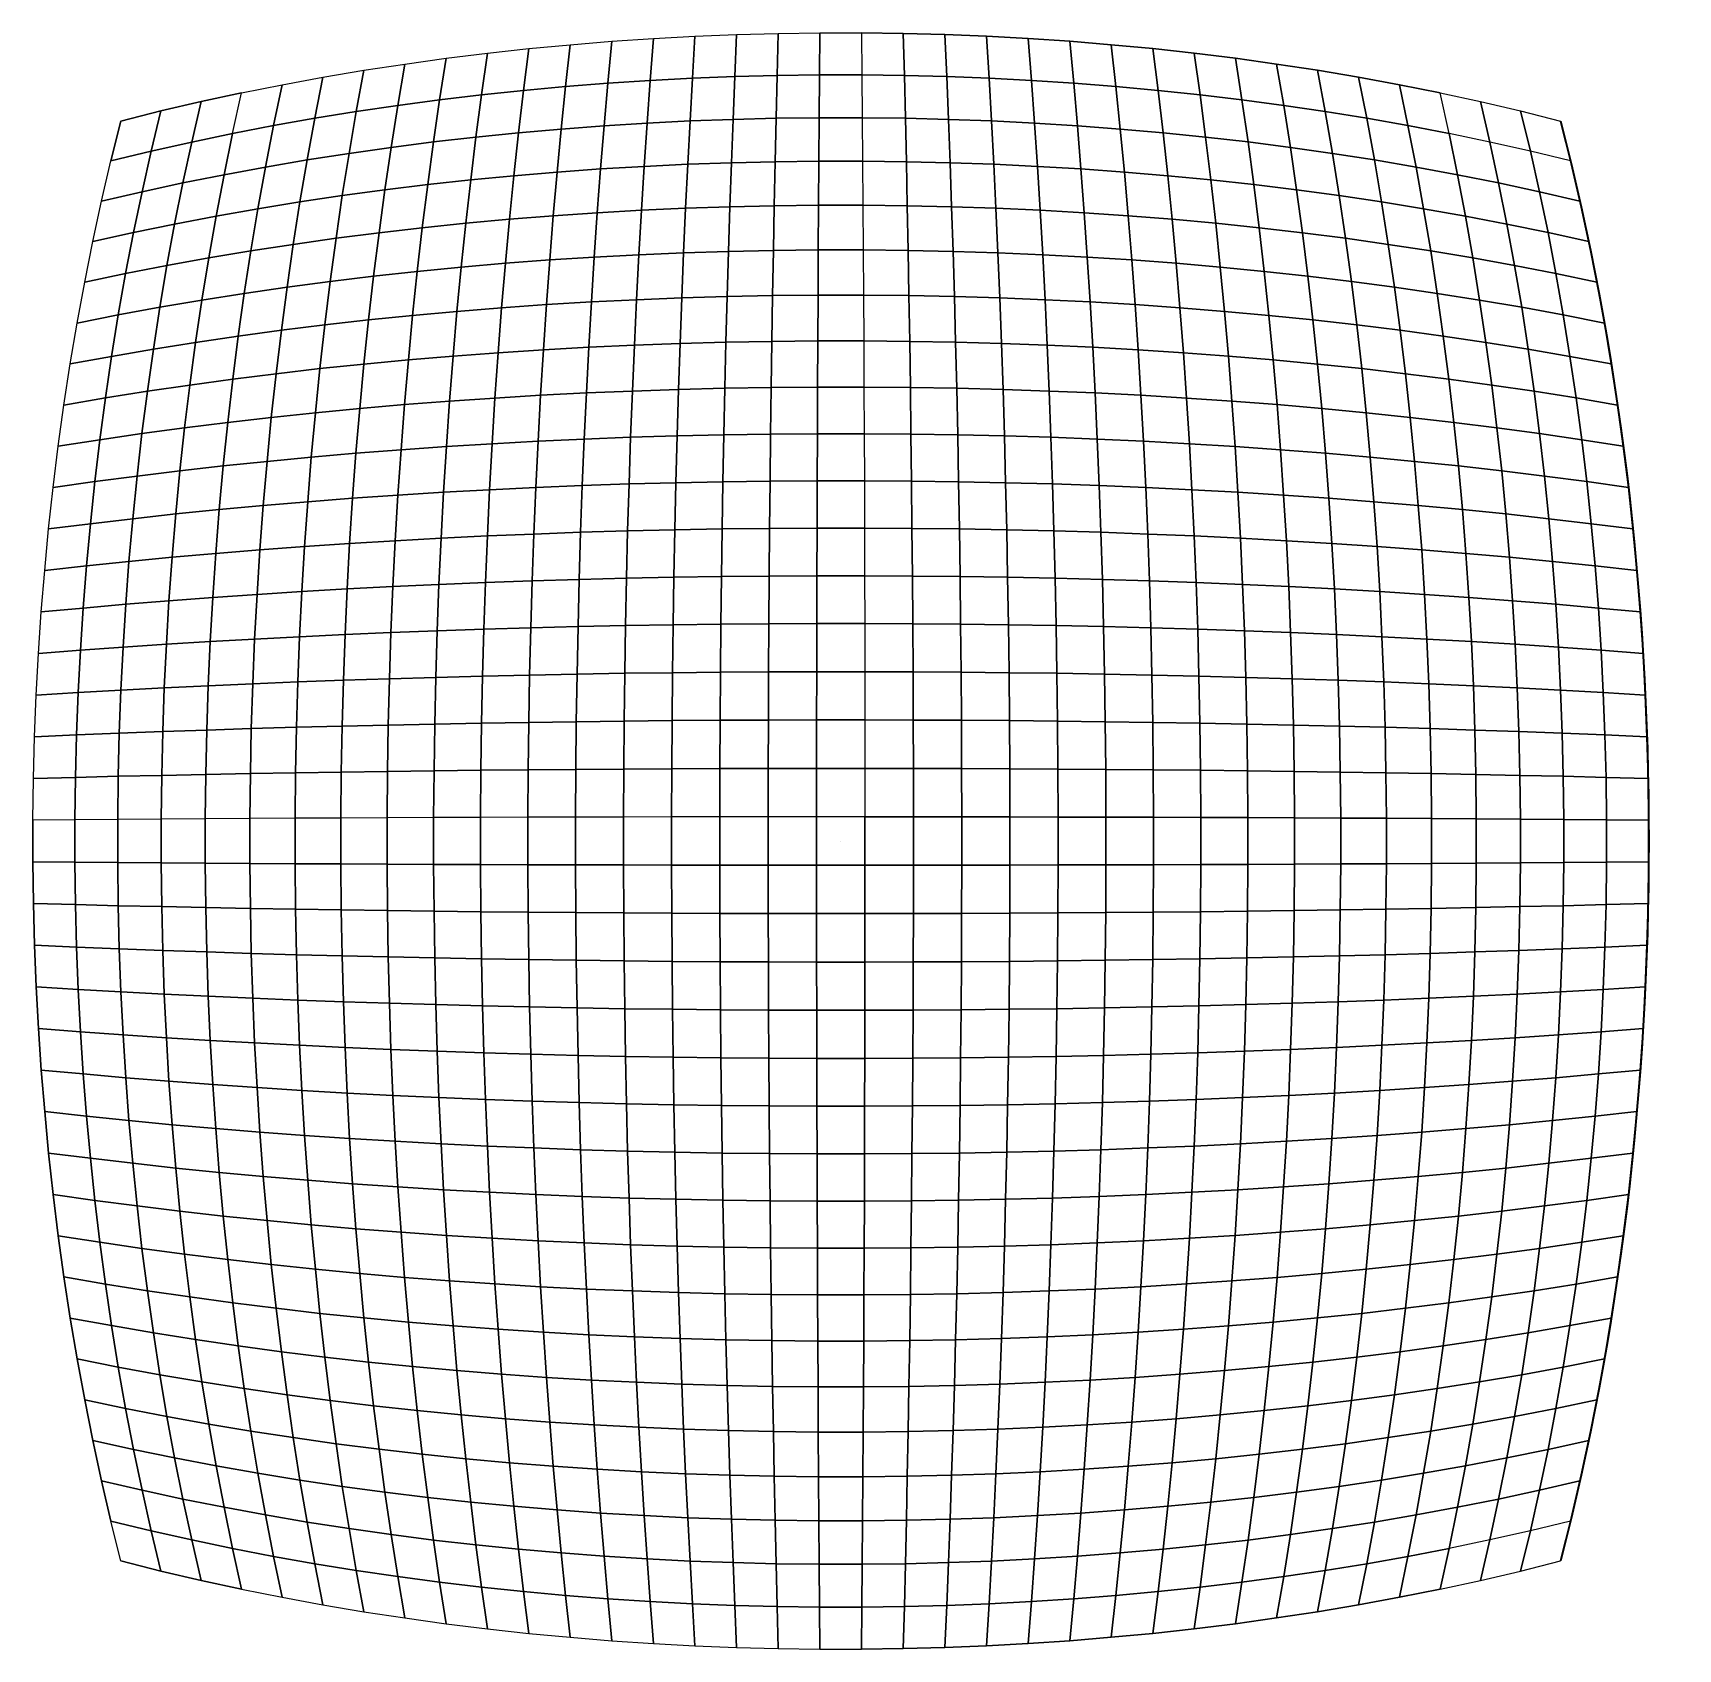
# Model space of a CAD drawing. Header units: millimetres. Extents: x -17.8 to 18.5, y -17.8 to 17.8.
import ezdxf

# ---------------------------------------------------------------- set-up
doc = ezdxf.new("R2010")
doc.units = ezdxf.units.MM
doc.linetypes.add('CENTER2', pattern=[28.575, 19.05, -3.175, 3.175, -3.175])
for name, color, linetype, lineweight in [('tendons upper level', 50, 'Continuous', 50), ('working - tendons lower level', 201, 'Continuous', 35), ('Осевые линии', 80, 'Continuous', 15)]:
    doc.layers.add(name, color=color, linetype=linetype, lineweight=lineweight)
doc.layers.add('Test6 LowerTendons', color=90, linetype='Continuous')
doc.layers.add('Test6 TestBases', color=40, linetype='Continuous')
doc.layers.add('Test6 UpperTendons', color=203, linetype='Continuous', true_color=0xaa38c7)

msp = doc.modelspace()

# ---------------------------------------------------------------- linework, layer by layer
at = {"layer": 'tendons upper level', "linetype": 'CENTER2', "ltscale": 250, "extrusion": (1, 0, 0)}
msp.add_line((0, 0, 54.558334), (0, 0, -54.800534), dxfattribs=at)
at = {"layer": 'tendons upper level', "linetype": 'CENTER2', "ltscale": 250, "extrusion": (-2e-16, -1, 0)}
msp.add_line((0, 0, 54.558334), (0, 0, -54.800534), dxfattribs=at)
msp.add_line((0, 0, 54.558334), (0, 0, -54.800534), dxfattribs=at)
at = {"layer": 'Test6 LowerTendons'}
for p, q in [((-2.341035, 16.876859, 30.572685), (-2.300619, 17.804788, 30.044876)), ((-1.380563, 17.829491, 30.086562), (-1.404885, 16.901106, 30.61661)), ((-0.460219, 17.841834, 30.107392), (-0.468338, 16.913224, 30.638561)), ((0.460219, 17.841834, 30.107392), (0.468338, 16.913224, 30.638561)), ((1.380563, 17.829491, 30.086562), (1.404885, 16.901106, 30.61661)), ((2.341035, 16.876859, 30.572685), (2.300619, 17.804788, 30.044876)), ((-6.889425, 17.494281, 29.520906), (-7.006161, 16.572383, 30.021121)), ((-6.076198, 16.657892, 30.176023), (-5.973935, 17.581541, 29.668155)), ((-5.057073, 17.656139, 29.794038), (-5.144397, 16.731028, 30.30851)), ((-4.211071, 16.791863, 30.418713), (-4.139084, 17.718166, 29.898704)), ((-3.220194, 17.767695, 29.982283), (-3.276522, 16.840457, 30.506741)), ((3.220194, 17.767695, 29.982283), (3.276522, 16.840457, 30.506741)), ((4.211071, 16.791863, 30.418713), (4.139084, 17.718166, 29.898704)), ((5.057073, 17.656139, 29.794038), (5.144397, 16.731028, 30.30851)), ((6.076198, 16.657892, 30.176023), (5.973935, 17.581541, 29.668155)), ((6.889425, 17.494281, 29.520906), (7.006161, 16.572383, 30.021121)), ((-9.781576, 16.240743, 29.42035), (-9.624898, 17.155426, 28.949104)), ((-8.715208, 17.281346, 29.161588), (-8.859219, 16.363905, 29.643461)), ((-7.933954, 16.474418, 29.843656), (-7.803278, 17.394254, 29.352116)), ((7.933954, 16.474418, 29.843656), (7.803278, 17.394254, 29.352116)), ((8.715208, 17.281346, 29.161588), (8.859219, 16.363905, 29.643461)), ((9.781576, 16.240743, 29.42035), (9.624898, 17.155426, 28.949104)), ((-11.615904, 15.95602, 28.90457), (-11.436163, 16.863984, 28.457306)), ((-10.532009, 17.016357, 28.714429), (-10.700617, 16.10482, 29.174124)), ((-5.144397, 16.731028, 30.30851), (-5.226924, 15.791199, 30.794726)), ((-4.279131, 15.850484, 30.910339), (-4.211071, 16.791863, 30.418713)), ((-3.276522, 16.840457, 30.506741), (-3.329792, 15.897856, 31.002718)), ((-2.379264, 15.93335, 31.071937), (-2.341035, 16.876859, 30.572685)), ((-1.404885, 16.901106, 30.61661), (-1.427893, 15.956997, 31.118052)), ((-0.468338, 16.913224, 30.638561), (-0.47602, 15.968816, 31.1411)), ((0.468338, 16.913224, 30.638561), (0.47602, 15.968816, 31.1411)), ((1.404885, 16.901106, 30.61661), (1.427893, 15.956997, 31.118052)), ((2.379264, 15.93335, 31.071937), (2.341035, 16.876859, 30.572685)), ((3.276522, 16.840457, 30.506741), (3.329792, 15.897856, 31.002718)), ((4.279131, 15.850484, 30.910339), (4.211071, 16.791863, 30.418713)), ((5.144397, 16.731028, 30.30851), (5.226924, 15.791199, 30.794726)), ((10.532009, 17.016357, 28.714429), (10.700617, 16.10482, 29.174124)), ((11.615904, 15.95602, 28.90457), (11.436163, 16.863984, 28.457306)), ((-13.433287, 15.619286, 28.294571), (-13.233912, 16.518684, 27.874624)), ((-12.336947, 16.698149, 28.177465), (-12.526964, 15.794219, 28.611463)), ((-8.859219, 16.363905, 29.643461), (-8.99503, 15.43387, 30.09789)), ((-8.057267, 15.541355, 30.3075), (-7.933954, 16.474418, 29.843656)), ((-7.006161, 16.572383, 30.021121), (-7.116385, 15.636694, 30.493421)), ((-6.172803, 15.719954, 30.655789), (-6.076198, 16.657892, 30.176023)), ((6.172803, 15.719954, 30.655789), (6.076198, 16.657892, 30.176023)), ((7.006161, 16.572383, 30.021121), (7.116385, 15.636694, 30.493421)), ((8.057267, 15.541355, 30.3075), (7.933954, 16.474418, 29.843656)), ((8.859219, 16.363905, 29.643461), (8.99503, 15.43387, 30.09789)), ((12.336947, 16.698149, 28.177465), (12.526964, 15.794219, 28.611463)), ((13.433287, 15.619286, 28.294571), (13.233912, 16.518684, 27.874624)), ((-15.014367, 16.118156, 27.198748), (-15.229495, 15.229495, 27.588458)), ((-14.126565, 16.325413, 27.548486), (-14.334328, 15.43109, 27.95365)), ((-10.700617, 16.10482, 29.174124), (-10.859388, 15.182144, 29.606995)), ((-9.929227, 15.31416, 29.864442), (-9.781576, 16.240743, 29.42035)), ((9.929227, 15.31416, 29.864442), (9.781576, 16.240743, 29.42035)), ((10.700617, 16.10482, 29.174124), (10.859388, 15.182144, 29.606995)), ((14.126565, 16.325413, 27.548486), (14.334328, 15.43109, 27.95365)), ((15.014367, 16.118156, 27.198748), (15.229495, 15.229495, 27.588458)), ((-16.118156, 15.014367, 27.198748), (-15.89673, 15.89673, 26.825101)), ((-12.526964, 15.794219, 28.611463), (-12.70558, 14.880843, 29.01942)), ((-11.785015, 15.037735, 29.32538), (-11.615904, 15.95602, 28.90457)), ((-7.116385, 15.636694, 30.493421), (-7.220024, 14.688065, 30.937515)), ((-6.263682, 14.768588, 31.10712), (-6.172803, 15.719954, 30.655789)), ((-5.226924, 15.791199, 30.794726), (-5.304592, 14.837521, 31.252314)), ((-4.343204, 14.894903, 31.373177), (-4.279131, 15.850484, 30.910339)), ((-3.329792, 15.897856, 31.002718), (-3.379956, 14.940767, 31.469782)), ((-2.415272, 14.975141, 31.542184), (-2.379264, 15.93335, 31.071937)), ((-1.427893, 15.956997, 31.118052), (-1.449569, 14.998046, 31.590428)), ((-0.47602, 15.968816, 31.1411), (-0.483257, 15.009495, 31.614543)), ((0.47602, 15.968816, 31.1411), (0.483257, 15.009495, 31.614543)), ((1.427893, 15.956997, 31.118052), (1.449569, 14.998046, 31.590428)), ((2.415272, 14.975141, 31.542184), (2.379264, 15.93335, 31.071937)), ((3.329792, 15.897856, 31.002718), (3.379956, 14.940767, 31.469782)), ((4.343204, 14.894903, 31.373177), (4.279131, 15.850484, 30.910339)), ((5.226924, 15.791199, 30.794726), (5.304592, 14.837521, 31.252314)), ((6.263682, 14.768588, 31.10712), (6.172803, 15.719954, 30.655789)), ((7.116385, 15.636694, 30.493421), (7.220024, 14.688065, 30.937515)), ((11.785015, 15.037735, 29.32538), (11.615904, 15.95602, 28.90457)), ((12.526964, 15.794219, 28.611463), (12.70558, 14.880843, 29.01942)), ((16.118156, 15.014367, 27.198748), (15.89673, 15.89673, 26.825101)), ((-14.334328, 15.43109, 27.95365), (-14.529234, 14.529234, 28.333739)), ((-13.620518, 14.711374, 28.688934), (-13.433287, 15.619286, 28.294571)), ((-10.067804, 14.376491, 30.281244), (-9.929227, 15.31416, 29.864442)), ((-8.99503, 15.43387, 30.09789), (-9.12258, 14.492068, 30.524684)), ((-8.173152, 14.595909, 30.743404), (-8.057267, 15.541355, 30.3075)), ((8.173152, 14.595909, 30.743404), (8.057267, 15.541355, 30.3075)), ((8.99503, 15.43387, 30.09789), (9.12258, 14.492068, 30.524684)), ((10.067804, 14.376491, 30.281244), (9.929227, 15.31416, 29.864442)), ((13.620518, 14.711374, 28.688934), (13.433287, 15.619286, 28.294571)), ((14.334328, 15.43109, 27.95365), (14.529234, 14.529234, 28.333739)), ((-16.325413, 14.126565, 27.548486), (-16.118156, 15.014367, 27.198748)), ((-15.229495, 15.229495, 27.588458), (-15.43109, 14.334328, 27.95365)), ((-11.94349, 14.109899, 29.719719), (-11.785015, 15.037735, 29.32538)), ((-10.859388, 15.182144, 29.606995), (-11.008291, 14.24912, 30.012964)), ((-3.379956, 14.940767, 31.469782), (-3.426972, 13.970081, 31.90753)), ((-2.449027, 14.003125, 31.983004), (-2.415272, 14.975141, 31.542184)), ((-1.449569, 14.998046, 31.590428), (-1.469891, 14.025147, 32.033302)), ((-0.483257, 15.009495, 31.614543), (-0.490043, 14.036156, 32.058446)), ((0.483257, 15.009495, 31.614543), (0.490043, 14.036156, 32.058446)), ((1.449569, 14.998046, 31.590428), (1.469891, 14.025147, 32.033302)), ((2.449027, 14.003125, 31.983004), (2.415272, 14.975141, 31.542184)), ((3.379956, 14.940767, 31.469782), (3.426972, 13.970081, 31.90753)), ((10.859388, 15.182144, 29.606995), (11.008291, 14.24912, 30.012964)), ((11.94349, 14.109899, 29.719719), (11.785015, 15.037735, 29.32538)), ((15.229495, 15.229495, 27.588458), (15.43109, 14.334328, 27.95365)), ((16.325413, 14.126565, 27.548486), (16.118156, 15.014367, 27.198748)), ((-13.795658, 13.795658, 29.057832), (-13.620518, 14.711374, 28.688934)), ((-12.70558, 14.880843, 29.01942), (-12.872816, 13.958765, 29.401385)), ((-8.28155, 13.638912, 31.151145), (-8.173152, 14.595909, 30.743404)), ((-7.220024, 14.688065, 30.937515), (-7.317019, 13.727349, 31.353133)), ((-6.348773, 13.804657, 31.529705), (-6.263682, 14.768588, 31.10712)), ((-5.304592, 14.837521, 31.252314), (-5.377342, 13.870866, 31.680926)), ((-4.403241, 13.925999, 31.806851), (-4.343204, 14.894903, 31.373177)), ((4.403241, 13.925999, 31.806851), (4.343204, 14.894903, 31.373177)), ((5.304592, 14.837521, 31.252314), (5.377342, 13.870866, 31.680926)), ((6.348773, 13.804657, 31.529705), (6.263682, 14.768588, 31.10712)), ((7.220024, 14.688065, 30.937515), (7.317019, 13.727349, 31.353133)), ((8.28155, 13.638912, 31.151145), (8.173152, 14.595909, 30.743404)), ((12.70558, 14.880843, 29.01942), (12.872816, 13.958765, 29.401385)), ((13.795658, 13.795658, 29.057832), (13.620518, 14.711374, 28.688934)), ((-15.43109, 14.334328, 27.95365), (-15.619286, 13.433287, 28.294571)), ((-14.529234, 14.529234, 28.333739), (-14.711374, 13.620518, 28.688934)), ((-11.008291, 14.24912, 30.012964), (-11.147305, 13.306524, 30.391971)), ((-10.197267, 13.428533, 30.670639), (-10.067804, 14.376491, 30.281244)), ((-9.12258, 14.492068, 30.524684), (-9.241821, 13.539318, 30.923671)), ((9.12258, 14.492068, 30.524684), (9.241821, 13.539318, 30.923671)), ((10.197267, 13.428533, 30.670639), (10.067804, 14.376491, 30.281244)), ((11.008291, 14.24912, 30.012964), (11.147305, 13.306524, 30.391971)), ((14.529234, 14.529234, 28.333739), (14.711374, 13.620518, 28.688934)), ((15.43109, 14.334328, 27.95365), (15.619286, 13.433287, 28.294571)), ((-16.518684, 13.233912, 27.874624), (-16.325413, 14.126565, 27.548486)), ((-12.872816, 13.958765, 29.401385), (-13.028697, 13.028697, 29.757419)), ((-12.091325, 13.173257, 30.08759), (-11.94349, 14.109899, 29.719719)), ((-5.377342, 13.870866, 31.680926), (-5.44512, 12.892112, 32.08024)), ((-4.459191, 12.944665, 32.211008), (-4.403241, 13.925999, 31.806851)), ((-3.426972, 13.970081, 31.90753), (-3.470798, 12.986691, 32.315587)), ((-2.480498, 13.018203, 32.394001), (-2.449027, 14.003125, 31.983004)), ((-1.469891, 14.025147, 32.033302), (-1.488841, 13.039207, 32.446265)), ((-0.490043, 14.036156, 32.058446), (-0.49637, 13.049708, 32.472396)), ((0.490043, 14.036156, 32.058446), (0.49637, 13.049708, 32.472396)), ((1.469891, 14.025147, 32.033302), (1.488841, 13.039207, 32.446265)), ((2.480498, 13.018203, 32.394001), (2.449027, 14.003125, 31.983004)), ((3.426972, 13.970081, 31.90753), (3.470798, 12.986691, 32.315587)), ((4.459191, 12.944665, 32.211008), (4.403241, 13.925999, 31.806851)), ((5.377342, 13.870866, 31.680926), (5.44512, 12.892112, 32.08024)), ((12.091325, 13.173257, 30.08759), (11.94349, 14.109899, 29.719719)), ((12.872816, 13.958765, 29.401385), (13.028697, 13.028697, 29.757419)), ((16.518684, 13.233912, 27.874624), (16.325413, 14.126565, 27.548486)), ((-14.711374, 13.620518, 28.688934), (-14.880843, 12.70558, 29.01942)), ((-13.958765, 12.872816, 29.401385), (-13.795658, 13.795658, 29.057832)), ((-9.241821, 13.539318, 30.923671), (-9.352706, 12.576426, 31.294699)), ((-8.382407, 12.671196, 31.530522), (-8.28155, 13.638912, 31.151145)), ((-7.317019, 13.727349, 31.353133), (-7.407311, 12.755392, 31.74003)), ((-6.428018, 12.829026, 31.923259), (-6.348773, 13.804657, 31.529705)), ((6.428018, 12.829026, 31.923259), (6.348773, 13.804657, 31.529705)), ((7.317019, 13.727349, 31.353133), (7.407311, 12.755392, 31.74003)), ((8.382407, 12.671196, 31.530522), (8.28155, 13.638912, 31.151145)), ((9.241821, 13.539318, 30.923671), (9.352706, 12.576426, 31.294699)), ((13.958765, 12.872816, 29.401385), (13.795658, 13.795658, 29.057832)), ((14.711374, 13.620518, 28.688934), (14.880843, 12.70558, 29.01942)), ((-16.698149, 12.336947, 28.177465), (-16.518684, 13.233912, 27.874624)), ((-15.619286, 13.433287, 28.294571), (-15.794219, 12.526964, 28.611463)), ((-12.228528, 12.228528, 30.429), (-12.091325, 13.173257, 30.08759)), ((-11.147305, 13.306524, 30.391971), (-11.276413, 12.355105, 30.74397)), ((-10.317587, 12.471067, 31.032526), (-10.197267, 13.428533, 30.670639)), ((10.317587, 12.471067, 31.032526), (10.197267, 13.428533, 30.670639)), ((11.147305, 13.306524, 30.391971), (11.276413, 12.355105, 30.74397)), ((12.228528, 12.228528, 30.429), (12.091325, 13.173257, 30.08759)), ((15.619286, 13.433287, 28.294571), (15.794219, 12.526964, 28.611463)), ((16.698149, 12.336947, 28.177465), (16.518684, 13.233912, 27.874624)), ((-14.109899, 11.94349, 29.719719), (-13.958765, 12.872816, 29.401385)), ((-13.028697, 13.028697, 29.757419), (-13.173257, 12.091325, 30.08759)), ((-7.407311, 12.755392, 31.74003), (-7.490847, 11.773042, 32.097982)), ((-6.501365, 11.84256, 32.287517), (-6.428018, 12.829026, 31.923259)), ((-5.44512, 12.892112, 32.08024), (-5.507874, 11.902143, 32.449962)), ((-4.51101, 11.951791, 32.585322), (-4.459191, 12.944665, 32.211008)), ((-3.470798, 12.986691, 32.315587), (-3.511398, 11.991507, 32.693601)), ((-2.509658, 12.02129, 32.774806), (-2.480498, 13.018203, 32.394001)), ((-1.488841, 13.039207, 32.446265), (-1.5064, 12.041147, 32.82894)), ((-0.49637, 13.049708, 32.472396), (-0.502234, 12.051073, 32.856005)), ((0.49637, 13.049708, 32.472396), (0.502234, 12.051073, 32.856005)), ((1.488841, 13.039207, 32.446265), (1.5064, 12.041147, 32.82894)), ((2.509658, 12.02129, 32.774806), (2.480498, 13.018203, 32.394001)), ((3.470798, 12.986691, 32.315587), (3.511398, 11.991507, 32.693601)), ((4.51101, 11.951791, 32.585322), (4.459191, 12.944665, 32.211008)), ((5.44512, 12.892112, 32.08024), (5.507874, 11.902143, 32.449962)), ((6.501365, 11.84256, 32.287517), (6.428018, 12.829026, 31.923259)), ((7.407311, 12.755392, 31.74003), (7.490847, 11.773042, 32.097982)), ((13.028697, 13.028697, 29.757419), (13.173257, 12.091325, 30.08759)), ((14.109899, 11.94349, 29.719719), (13.958765, 12.872816, 29.401385)), ((-15.794219, 12.526964, 28.611463), (-15.95602, 11.615904, 28.90457)), ((-14.880843, 12.70558, 29.01942), (-15.037735, 11.785015, 29.32538)), ((-11.276413, 12.355105, 30.74397), (-11.395602, 11.395602, 31.068929)), ((-10.428731, 11.504865, 31.366821), (-10.317587, 12.471067, 31.032526)), ((-9.352706, 12.576426, 31.294699), (-9.455195, 11.604194, 31.637632)), ((-8.475677, 11.693587, 31.881354), (-8.382407, 12.671196, 31.530522)), ((8.475677, 11.693587, 31.881354), (8.382407, 12.671196, 31.530522)), ((9.352706, 12.576426, 31.294699), (9.455195, 11.604194, 31.637632)), ((10.428731, 11.504865, 31.366821), (10.317587, 12.471067, 31.032526)), ((11.276413, 12.355105, 30.74397), (11.395602, 11.395602, 31.068929)), ((14.880843, 12.70558, 29.01942), (15.037735, 11.785015, 29.32538)), ((15.794219, 12.526964, 28.611463), (15.95602, 11.615904, 28.90457)), ((-16.863984, 11.436163, 28.457306), (-16.698149, 12.336947, 28.177465)), ((-13.173257, 12.091325, 30.08759), (-13.306524, 11.147305, 30.391971)), ((-12.355105, 11.276413, 30.74397), (-12.228528, 12.228528, 30.429)), ((-3.511398, 11.991507, 32.693601), (-3.548736, 10.98544, 33.041251)), ((-2.536478, 11.013311, 33.12508), (-2.509658, 12.02129, 32.774806)), ((-1.5064, 12.041147, 32.82894), (-1.522554, 11.031893, 33.180971)), ((-0.502234, 12.051073, 32.856005), (-0.507629, 11.041185, 33.208918)), ((0.502234, 12.051073, 32.856005), (0.507629, 11.041185, 33.208918)), ((1.5064, 12.041147, 32.82894), (1.522554, 11.031893, 33.180971)), ((2.536478, 11.013311, 33.12508), (2.509658, 12.02129, 32.774806)), ((3.511398, 11.991507, 32.693601), (3.548736, 10.98544, 33.041251)), ((12.355105, 11.276413, 30.74397), (12.228528, 12.228528, 30.429)), ((13.173257, 12.091325, 30.08759), (13.306524, 11.147305, 30.391971)), ((16.863984, 11.436163, 28.457306), (16.698149, 12.336947, 28.177465)), ((-15.037735, 11.785015, 29.32538), (-15.182144, 10.859388, 29.606995)), ((-14.24912, 11.008291, 30.012964), (-14.109899, 11.94349, 29.719719)), ((-8.561313, 10.7069, 32.203477), (-8.475677, 11.693587, 31.881354)), ((-7.490847, 11.773042, 32.097982), (-7.567581, 10.781144, 32.426784)), ((-6.568764, 10.846128, 32.62224), (-6.501365, 11.84256, 32.287517)), ((-5.507874, 11.902143, 32.449962), (-5.565559, 10.901844, 32.789816)), ((-4.558656, 10.948282, 32.929493), (-4.51101, 11.951791, 32.585322)), ((4.558656, 10.948282, 32.929493), (4.51101, 11.951791, 32.585322)), ((5.507874, 11.902143, 32.449962), (5.565559, 10.901844, 32.789816)), ((6.568764, 10.846128, 32.62224), (6.501365, 11.84256, 32.287517)), ((7.490847, 11.773042, 32.097982), (7.567581, 10.781144, 32.426784)), ((8.561313, 10.7069, 32.203477), (8.475677, 11.693587, 31.881354)), ((14.24912, 11.008291, 30.012964), (14.109899, 11.94349, 29.719719)), ((15.037735, 11.785015, 29.32538), (15.182144, 10.859388, 29.606995)), ((-17.016357, 10.532009, 28.714429), (-16.863984, 11.436163, 28.457306)), ((-15.95602, 11.615904, 28.90457), (-16.10482, 10.700617, 29.174124)), ((-12.471067, 10.317587, 31.032526), (-12.355105, 11.276413, 30.74397)), ((-11.395602, 11.395602, 31.068929), (-11.504865, 10.428731, 31.366821)), ((-10.530679, 10.530679, 31.673449), (-10.428731, 11.504865, 31.366821)), ((-9.455195, 11.604194, 31.637632), (-9.549251, 10.623407, 31.952352)), ((9.455195, 11.604194, 31.637632), (9.549251, 10.623407, 31.952352)), ((10.530679, 10.530679, 31.673449), (10.428731, 11.504865, 31.366821)), ((11.395602, 11.395602, 31.068929), (11.504865, 10.428731, 31.366821)), ((12.471067, 10.317587, 31.032526), (12.355105, 11.276413, 30.74397)), ((15.95602, 11.615904, 28.90457), (16.10482, 10.700617, 29.174124)), ((17.016357, 10.532009, 28.714429), (16.863984, 11.436163, 28.457306)), ((-14.376491, 10.067804, 30.281244), (-14.24912, 11.008291, 30.012964)), ((-13.306524, 11.147305, 30.391971), (-13.428533, 10.197267, 30.670639)), ((-5.565559, 10.901844, 32.789816), (-5.618132, 9.892103, 33.099555)), ((-4.602091, 9.935046, 33.243245), (-4.558656, 10.948282, 32.929493)), ((-3.548736, 10.98544, 33.041251), (-3.582782, 9.969414, 33.35824)), ((-2.560939, 9.995196, 33.44451), (-2.536478, 11.013311, 33.12508)), ((-1.522554, 11.031893, 33.180971), (-1.537286, 10.012388, 33.502037)), ((-0.507629, 11.041185, 33.208918), (-0.512549, 10.020986, 33.530803)), ((0.507629, 11.041185, 33.208918), (0.512549, 10.020986, 33.530803)), ((1.522554, 11.031893, 33.180971), (1.537286, 10.012388, 33.502037)), ((2.560939, 9.995196, 33.44451), (2.536478, 11.013311, 33.12508)), ((3.548736, 10.98544, 33.041251), (3.582782, 9.969414, 33.35824)), ((4.602091, 9.935046, 33.243245), (4.558656, 10.948282, 32.929493)), ((5.565559, 10.901844, 32.789816), (5.618132, 9.892103, 33.099555)), ((13.306524, 11.147305, 30.391971), (13.428533, 10.197267, 30.670639)), ((14.376491, 10.067804, 30.281244), (14.24912, 11.008291, 30.012964)), ((-16.10482, 10.700617, 29.174124), (-16.240743, 9.781576, 29.42035)), ((-15.182144, 10.859388, 29.606995), (-15.31416, 9.929227, 29.864442)), ((-9.549251, 10.623407, 31.952352), (-9.634845, 9.634845, 32.238754)), ((-8.639279, 9.711949, 32.496748), (-8.561313, 10.7069, 32.203477)), ((-7.567581, 10.781144, 32.426784), (-7.63747, 9.780539, 32.726255)), ((-6.630173, 9.840596, 32.927211), (-6.568764, 10.846128, 32.62224)), ((6.630173, 9.840596, 32.927211), (6.568764, 10.846128, 32.62224)), ((7.567581, 10.781144, 32.426784), (7.63747, 9.780539, 32.726255)), ((8.639279, 9.711949, 32.496748), (8.561313, 10.7069, 32.203477)), ((9.549251, 10.623407, 31.952352), (9.634845, 9.634845, 32.238754)), ((15.182144, 10.859388, 29.606995), (15.31416, 9.929227, 29.864442)), ((16.10482, 10.700617, 29.174124), (16.240743, 9.781576, 29.42035)), ((-17.155426, 9.624898, 28.949104), (-17.016357, 10.532009, 28.714429)), ((-13.428533, 10.197267, 30.670639), (-13.539318, 9.241821, 30.923671)), ((-12.576426, 9.352706, 31.294699), (-12.471067, 10.317587, 31.032526)), ((-11.504865, 10.428731, 31.366821), (-11.604194, 9.455195, 31.637632)), ((-10.623407, 9.549251, 31.952352), (-10.530679, 10.530679, 31.673449)), ((10.623407, 9.549251, 31.952352), (10.530679, 10.530679, 31.673449)), ((11.504865, 10.428731, 31.366821), (11.604194, 9.455195, 31.637632)), ((12.576426, 9.352706, 31.294699), (12.471067, 10.317587, 31.032526)), ((13.428533, 10.197267, 30.670639), (13.539318, 9.241821, 30.923671)), ((17.155426, 9.624898, 28.949104), (17.016357, 10.532009, 28.714429)), ((-15.31416, 9.929227, 29.864442), (-15.43387, 8.99503, 30.09789)), ((-14.492068, 9.12258, 30.524684), (-14.376491, 10.067804, 30.281244)), ((-6.68555, 8.826832, 33.202231), (-6.630173, 9.840596, 32.927211)), ((-5.618132, 9.892103, 33.099555), (-5.665556, 8.873814, 33.378954)), ((-4.64128, 8.912993, 33.526329), (-4.602091, 9.935046, 33.243245)), ((-3.582782, 9.969414, 33.35824), (-3.613506, 8.944355, 33.644297)), ((-2.583015, 8.967888, 33.732813), (-2.560939, 9.995196, 33.44451)), ((-1.537286, 10.012388, 33.502037), (-1.550584, 8.983581, 33.791842)), ((-0.512549, 10.020986, 33.530803), (-0.51699, 8.991429, 33.821362)), ((0.512549, 10.020986, 33.530803), (0.51699, 8.991429, 33.821362)), ((1.537286, 10.012388, 33.502037), (1.550584, 8.983581, 33.791842)), ((2.583015, 8.967888, 33.732813), (2.560939, 9.995196, 33.44451)), ((3.582782, 9.969414, 33.35824), (3.613506, 8.944355, 33.644297)), ((4.64128, 8.912993, 33.526329), (4.602091, 9.935046, 33.243245)), ((5.618132, 9.892103, 33.099555), (5.665556, 8.873814, 33.378954)), ((6.68555, 8.826832, 33.202231), (6.630173, 9.840596, 32.927211)), ((14.492068, 9.12258, 30.524684), (14.376491, 10.067804, 30.281244)), ((15.31416, 9.929227, 29.864442), (15.43387, 8.99503, 30.09789)), ((-17.281346, 8.715208, 29.161588), (-17.155426, 9.624898, 28.949104)), ((-16.240743, 9.781576, 29.42035), (-16.363905, 8.859219, 29.643461)), ((-11.604194, 9.455195, 31.637632), (-11.693587, 8.475677, 31.881354)), ((-10.7069, 8.561313, 32.203477), (-10.623407, 9.549251, 31.952352)), ((-9.634845, 9.634845, 32.238754), (-9.711949, 8.639279, 32.496748)), ((-8.70954, 8.70954, 32.761037), (-8.639279, 9.711949, 32.496748)), ((-7.63747, 9.780539, 32.726255), (-7.700475, 8.772066, 32.996231)), ((7.63747, 9.780539, 32.726255), (7.700475, 8.772066, 32.996231)), ((8.70954, 8.70954, 32.761037), (8.639279, 9.711949, 32.496748)), ((9.634845, 9.634845, 32.238754), (9.711949, 8.639279, 32.496748)), ((10.7069, 8.561313, 32.203477), (10.623407, 9.549251, 31.952352)), ((11.604194, 9.455195, 31.637632), (11.693587, 8.475677, 31.881354)), ((16.240743, 9.781576, 29.42035), (16.363905, 8.859219, 29.643461)), ((17.281346, 8.715208, 29.161588), (17.155426, 9.624898, 28.949104)), ((-14.595909, 8.173152, 30.743404), (-14.492068, 9.12258, 30.524684)), ((-13.539318, 9.241821, 30.923671), (-13.638912, 8.28155, 31.151145)), ((-12.671196, 8.382407, 31.530522), (-12.576426, 9.352706, 31.294699)), ((12.671196, 8.382407, 31.530522), (12.576426, 9.352706, 31.294699)), ((13.539318, 9.241821, 30.923671), (13.638912, 8.28155, 31.151145)), ((14.595909, 8.173152, 30.743404), (14.492068, 9.12258, 30.524684)), ((-16.363905, 8.859219, 29.643461), (-16.474418, 7.933954, 29.843656)), ((-15.43387, 8.99503, 30.09789), (-15.541355, 8.057267, 30.3075)), ((-7.700475, 8.772066, 32.996231), (-7.756563, 7.756563, 33.236563)), ((-6.734861, 7.805703, 33.447127), (-6.68555, 8.826832, 33.202231)), ((-5.665556, 8.873814, 33.378954), (-5.707795, 7.84787, 33.627811)), ((-4.676193, 7.883041, 33.778521), (-4.64128, 8.912993, 33.526329)), ((-3.613506, 8.944355, 33.644297), (-3.640881, 7.911201, 33.899181)), ((-2.602687, 7.932333, 33.98973), (-2.583015, 8.967888, 33.732813)), ((-1.550584, 8.983581, 33.791842), (-1.562435, 7.946426, 34.050121)), ((-0.51699, 8.991429, 33.821362), (-0.520949, 7.953474, 34.080323)), ((0.51699, 8.991429, 33.821362), (0.520949, 7.953474, 34.080323)), ((1.550584, 8.983581, 33.791842), (1.562435, 7.946426, 34.050121)), ((2.602687, 7.932333, 33.98973), (2.583015, 8.967888, 33.732813)), ((3.613506, 8.944355, 33.644297), (3.640881, 7.911201, 33.899181)), ((4.676193, 7.883041, 33.778521), (4.64128, 8.912993, 33.526329)), ((5.665556, 8.873814, 33.378954), (5.707795, 7.84787, 33.627811)), ((6.734861, 7.805703, 33.447127), (6.68555, 8.826832, 33.202231)), ((7.700475, 8.772066, 32.996231), (7.756563, 7.756563, 33.236563)), ((15.43387, 8.99503, 30.09789), (15.541355, 8.057267, 30.3075)), ((16.363905, 8.859219, 29.643461), (16.474418, 7.933954, 29.843656)), ((-17.394254, 7.803278, 29.352116), (-17.281346, 8.715208, 29.161588)), ((-12.755392, 7.407311, 31.74003), (-12.671196, 8.382407, 31.530522)), ((-11.693587, 8.475677, 31.881354), (-11.773042, 7.490847, 32.097982)), ((-10.781144, 7.567581, 32.426784), (-10.7069, 8.561313, 32.203477)), ((-9.711949, 8.639279, 32.496748), (-9.780539, 7.63747, 32.726255)), ((-8.772066, 7.700475, 32.996231), (-8.70954, 8.70954, 32.761037)), ((8.772066, 7.700475, 32.996231), (8.70954, 8.70954, 32.761037)), ((9.711949, 8.639279, 32.496748), (9.780539, 7.63747, 32.726255)), ((10.781144, 7.567581, 32.426784), (10.7069, 8.561313, 32.203477)), ((11.693587, 8.475677, 31.881354), (11.773042, 7.490847, 32.097982)), ((12.755392, 7.407311, 31.74003), (12.671196, 8.382407, 31.530522)), ((17.394254, 7.803278, 29.352116), (17.281346, 8.715208, 29.161588)), ((-15.541355, 8.057267, 30.3075), (-15.636694, 7.116385, 30.493421)), ((-14.688065, 7.220024, 30.937515), (-14.595909, 8.173152, 30.743404)), ((-13.638912, 8.28155, 31.151145), (-13.727349, 7.317019, 31.353133)), ((13.638912, 8.28155, 31.151145), (13.727349, 7.317019, 31.353133)), ((14.688065, 7.220024, 30.937515), (14.595909, 8.173152, 30.743404)), ((15.541355, 8.057267, 30.3075), (15.636694, 7.116385, 30.493421)), ((-17.494281, 6.889425, 29.520906), (-17.394254, 7.803278, 29.352116)), ((-16.474418, 7.933954, 29.843656), (-16.572383, 7.006161, 30.021121)), ((-9.780539, 7.63747, 32.726255), (-9.840596, 6.630173, 32.927211)), ((-8.826832, 6.68555, 33.202231), (-8.772066, 7.700475, 32.996231)), ((-7.756563, 7.756563, 33.236563), (-7.805703, 6.734861, 33.447127)), ((-6.778076, 6.778076, 33.661744), (-6.734861, 7.805703, 33.447127)), ((-5.707795, 7.84787, 33.627811), (-5.744821, 6.815168, 33.845948)), ((-4.706802, 6.846111, 33.999623), (-4.676193, 7.883041, 33.778521)), ((-3.640881, 7.911201, 33.899181), (-3.664885, 6.870889, 34.122677)), ((-2.619939, 6.889486, 34.215033), (-2.602687, 7.932333, 33.98973)), ((-1.562435, 7.946426, 34.050121), (-1.57283, 6.90189, 34.276635)), ((-0.520949, 7.953474, 34.080323), (-0.524421, 6.908094, 34.307446)), ((0.520949, 7.953474, 34.080323), (0.524421, 6.908094, 34.307446)), ((1.562435, 7.946426, 34.050121), (1.57283, 6.90189, 34.276635)), ((2.619939, 6.889486, 34.215033), (2.602687, 7.932333, 33.98973)), ((3.640881, 7.911201, 33.899181), (3.664885, 6.870889, 34.122677)), ((4.706802, 6.846111, 33.999623), (4.676193, 7.883041, 33.778521)), ((5.707795, 7.84787, 33.627811), (5.744821, 6.815168, 33.845948)), ((6.778076, 6.778076, 33.661744), (6.734861, 7.805703, 33.447127)), ((7.756563, 7.756563, 33.236563), (7.805703, 6.734861, 33.447127)), ((8.826832, 6.68555, 33.202231), (8.772066, 7.700475, 32.996231)), ((9.780539, 7.63747, 32.726255), (9.840596, 6.630173, 32.927211)), ((16.474418, 7.933954, 29.843656), (16.572383, 7.006161, 30.021121)), ((17.494281, 6.889425, 29.520906), (17.394254, 7.803278, 29.352116)), ((-13.727349, 7.317019, 31.353133), (-13.804657, 6.348773, 31.529705)), ((-12.829026, 6.428018, 31.923259), (-12.755392, 7.407311, 31.74003)), ((-11.773042, 7.490847, 32.097982), (-11.84256, 6.501365, 32.287517)), ((-10.846128, 6.568764, 32.62224), (-10.781144, 7.567581, 32.426784)), ((10.846128, 6.568764, 32.62224), (10.781144, 7.567581, 32.426784)), ((11.773042, 7.490847, 32.097982), (11.84256, 6.501365, 32.287517)), ((12.829026, 6.428018, 31.923259), (12.755392, 7.407311, 31.74003)), ((13.727349, 7.317019, 31.353133), (13.804657, 6.348773, 31.529705)), ((-16.572383, 7.006161, 30.021121), (-16.657892, 6.076198, 30.176023)), ((-15.636694, 7.116385, 30.493421), (-15.719954, 6.172803, 30.655789)), ((-14.768588, 6.263682, 31.10712), (-14.688065, 7.220024, 30.937515)), ((-0.524421, 6.908094, 34.307446), (-0.527402, 5.856262, 34.502516)), ((0.524421, 6.908094, 34.307446), (0.527402, 5.856262, 34.502516)), ((14.768588, 6.263682, 31.10712), (14.688065, 7.220024, 30.937515)), ((15.636694, 7.116385, 30.493421), (15.719954, 6.172803, 30.655789)), ((16.572383, 7.006161, 30.021121), (16.657892, 6.076198, 30.176023)), ((-17.581541, 5.973935, 29.668155), (-17.494281, 6.889425, 29.520906)), ((-10.901844, 5.565559, 32.789816), (-10.846128, 6.568764, 32.62224)), ((-9.840596, 6.630173, 32.927211), (-9.892103, 5.618132, 33.099555)), ((-8.873814, 5.665556, 33.378954), (-8.826832, 6.68555, 33.202231)), ((-7.805703, 6.734861, 33.447127), (-7.84787, 5.707795, 33.627811)), ((-6.815168, 5.744821, 33.845948), (-6.778076, 6.778076, 33.661744)), ((-5.744821, 6.815168, 33.845948), (-5.776605, 5.776605, 34.033209)), ((-4.733082, 5.803127, 34.189461), (-4.706802, 6.846111, 33.999623)), ((-3.664885, 6.870889, 34.122677), (-3.685498, 5.824366, 34.314596)), ((-2.634755, 5.840309, 34.408523), (-2.619939, 6.889486, 34.215033)), ((-1.57283, 6.90189, 34.276635), (-1.581756, 5.850943, 34.471178)), ((1.57283, 6.90189, 34.276635), (1.581756, 5.850943, 34.471178)), ((2.634755, 5.840309, 34.408523), (2.619939, 6.889486, 34.215033)), ((3.664885, 6.870889, 34.122677), (3.685498, 5.824366, 34.314596)), ((4.733082, 5.803127, 34.189461), (4.706802, 6.846111, 33.999623)), ((5.744821, 6.815168, 33.845948), (5.776605, 5.776605, 34.033209)), ((6.815168, 5.744821, 33.845948), (6.778076, 6.778076, 33.661744)), ((7.805703, 6.734861, 33.447127), (7.84787, 5.707795, 33.627811)), ((8.873814, 5.665556, 33.378954), (8.826832, 6.68555, 33.202231)), ((9.840596, 6.630173, 32.927211), (9.892103, 5.618132, 33.099555)), ((10.901844, 5.565559, 32.789816), (10.846128, 6.568764, 32.62224)), ((17.581541, 5.973935, 29.668155), (17.494281, 6.889425, 29.520906)), ((-14.837521, 5.304592, 31.252314), (-14.768588, 6.263682, 31.10712)), ((-13.804657, 6.348773, 31.529705), (-13.870866, 5.377342, 31.680926)), ((-12.892112, 5.44512, 32.08024), (-12.829026, 6.428018, 31.923259)), ((-11.84256, 6.501365, 32.287517), (-11.902143, 5.507874, 32.449962)), ((11.84256, 6.501365, 32.287517), (11.902143, 5.507874, 32.449962)), ((12.892112, 5.44512, 32.08024), (12.829026, 6.428018, 31.923259)), ((13.804657, 6.348773, 31.529705), (13.870866, 5.377342, 31.680926)), ((14.837521, 5.304592, 31.252314), (14.768588, 6.263682, 31.10712)), ((-17.656139, 5.057073, 29.794038), (-17.581541, 5.973935, 29.668155)), ((-16.657892, 6.076198, 30.176023), (-16.731028, 5.144397, 30.30851)), ((-15.719954, 6.172803, 30.655789), (-15.791199, 5.226924, 30.794726)), ((-3.685498, 5.824366, 34.314596), (-3.702701, 4.77258, 34.474775)), ((-2.647123, 4.785766, 34.570027), (-2.634755, 5.840309, 34.408523)), ((-1.581756, 5.850943, 34.471178), (-1.589208, 4.794563, 34.63357)), ((-0.527402, 5.856262, 34.502516), (-0.529892, 4.798963, 34.665353)), ((0.527402, 5.856262, 34.502516), (0.529892, 4.798963, 34.665353)), ((1.581756, 5.850943, 34.471178), (1.589208, 4.794563, 34.63357)), ((2.647123, 4.785766, 34.570027), (2.634755, 5.840309, 34.408523)), ((3.685498, 5.824366, 34.314596), (3.702701, 4.77258, 34.474775)), ((15.719954, 6.172803, 30.655789), (15.791199, 5.226924, 30.794726)), ((16.657892, 6.076198, 30.176023), (16.731028, 5.144397, 30.30851)), ((17.656139, 5.057073, 29.794038), (17.581541, 5.973935, 29.668155)), ((-11.902143, 5.507874, 32.449962), (-11.951791, 4.51101, 32.585322)), ((-10.948282, 4.558656, 32.929493), (-10.901844, 5.565559, 32.789816)), ((-9.892103, 5.618132, 33.099555), (-9.935046, 4.602091, 33.243245)), ((-8.912993, 4.64128, 33.526329), (-8.873814, 5.665556, 33.378954)), ((-7.84787, 5.707795, 33.627811), (-7.883041, 4.676193, 33.778521)), ((-6.846111, 4.706802, 33.999623), (-6.815168, 5.744821, 33.845948)), ((-5.776605, 5.776605, 34.033209), (-5.803127, 4.733082, 34.189461)), ((-4.755013, 4.755013, 34.347886), (-4.733082, 5.803127, 34.189461)), ((4.755013, 4.755013, 34.347886), (4.733082, 5.803127, 34.189461)), ((5.776605, 5.776605, 34.033209), (5.803127, 4.733082, 34.189461)), ((6.846111, 4.706802, 33.999623), (6.815168, 5.744821, 33.845948)), ((7.84787, 5.707795, 33.627811), (7.883041, 4.676193, 33.778521)), ((8.912993, 4.64128, 33.526329), (8.873814, 5.665556, 33.378954)), ((9.892103, 5.618132, 33.099555), (9.935046, 4.602091, 33.243245)), ((10.948282, 4.558656, 32.929493), (10.901844, 5.565559, 32.789816)), ((11.902143, 5.507874, 32.449962), (11.951791, 4.51101, 32.585322)), ((-16.731028, 5.144397, 30.30851), (-16.791863, 4.211071, 30.418713)), ((-15.791199, 5.226924, 30.794726), (-15.850484, 4.279131, 30.910339)), ((-14.894903, 4.343204, 31.373177), (-14.837521, 5.304592, 31.252314)), ((-13.870866, 5.377342, 31.680926), (-13.925999, 4.403241, 31.806851)), ((-12.944665, 4.459191, 32.211008), (-12.892112, 5.44512, 32.08024)), ((12.944665, 4.459191, 32.211008), (12.892112, 5.44512, 32.08024)), ((13.870866, 5.377342, 31.680926), (13.925999, 4.403241, 31.806851)), ((14.894903, 4.343204, 31.373177), (14.837521, 5.304592, 31.252314)), ((15.791199, 5.226924, 30.794726), (15.850484, 4.279131, 30.910339)), ((16.731028, 5.144397, 30.30851), (16.791863, 4.211071, 30.418713)), ((-17.718166, 4.139084, 29.898704), (-17.656139, 5.057073, 29.794038)), ((-5.803127, 4.733082, 34.189461), (-5.824366, 3.685498, 34.314596)), ((-4.77258, 3.702701, 34.474775), (-4.755013, 4.755013, 34.347886)), ((-3.702701, 4.77258, 34.474775), (-3.716482, 3.716482, 34.603079)), ((-2.657029, 3.726828, 34.699403), (-2.647123, 4.785766, 34.570027)), ((-1.589208, 4.794563, 34.63357), (-1.595177, 3.73373, 34.763663)), ((-0.529892, 4.798963, 34.665353), (-0.531886, 3.737182, 34.795806)), ((0.529892, 4.798963, 34.665353), (0.531886, 3.737182, 34.795806)), ((1.589208, 4.794563, 34.63357), (1.595177, 3.73373, 34.763663)), ((2.657029, 3.726828, 34.699403), (2.647123, 4.785766, 34.570027)), ((3.702701, 4.77258, 34.474775), (3.716482, 3.716482, 34.603079)), ((4.77258, 3.702701, 34.474775), (4.755013, 4.755013, 34.347886)), ((5.803127, 4.733082, 34.189461), (5.824366, 3.685498, 34.314596)), ((17.718166, 4.139084, 29.898704), (17.656139, 5.057073, 29.794038)), ((-13.925999, 4.403241, 31.806851), (-13.970081, 3.426972, 31.90753)), ((-12.986691, 3.470798, 32.315587), (-12.944665, 4.459191, 32.211008)), ((-11.951791, 4.51101, 32.585322), (-11.991507, 3.511398, 32.693601)), ((-10.98544, 3.548736, 33.041251), (-10.948282, 4.558656, 32.929493)), ((-9.935046, 4.602091, 33.243245), (-9.969414, 3.582782, 33.35824)), ((-8.944355, 3.613506, 33.644297), (-8.912993, 4.64128, 33.526329)), ((-7.883041, 4.676193, 33.778521), (-7.911201, 3.640881, 33.899181)), ((-6.870889, 3.664885, 34.122677), (-6.846111, 4.706802, 33.999623)), ((6.870889, 3.664885, 34.122677), (6.846111, 4.706802, 33.999623)), ((7.883041, 4.676193, 33.778521), (7.911201, 3.640881, 33.899181)), ((8.944355, 3.613506, 33.644297), (8.912993, 4.64128, 33.526329)), ((9.935046, 4.602091, 33.243245), (9.969414, 3.582782, 33.35824)), ((10.98544, 3.548736, 33.041251), (10.948282, 4.558656, 32.929493)), ((11.951791, 4.51101, 32.585322), (11.991507, 3.511398, 32.693601)), ((12.986691, 3.470798, 32.315587), (12.944665, 4.459191, 32.211008)), ((13.925999, 4.403241, 31.806851), (13.970081, 3.426972, 31.90753)), ((-17.767695, 3.220194, 29.982283), (-17.718166, 4.139084, 29.898704)), ((-16.791863, 4.211071, 30.418713), (-16.840457, 3.276522, 30.506741)), ((-15.850484, 4.279131, 30.910339), (-15.897856, 3.329792, 31.002718)), ((-14.940767, 3.379956, 31.469782), (-14.894903, 4.343204, 31.373177)), ((14.940767, 3.379956, 31.469782), (14.894903, 4.343204, 31.373177)), ((15.850484, 4.279131, 30.910339), (15.897856, 3.329792, 31.002718)), ((16.791863, 4.211071, 30.418713), (16.840457, 3.276522, 30.506741)), ((17.767695, 3.220194, 29.982283), (17.718166, 4.139084, 29.898704)), ((-7.911201, 3.640881, 33.899181), (-7.932333, 2.602687, 33.98973)), ((-6.889486, 2.619939, 34.215033), (-6.870889, 3.664885, 34.122677)), ((-5.824366, 3.685498, 34.314596), (-5.840309, 2.634755, 34.408523)), ((-4.785766, 2.647123, 34.570027), (-4.77258, 3.702701, 34.474775)), ((-3.716482, 3.716482, 34.603079), (-3.726828, 2.657029, 34.699403)), ((-2.664466, 2.664466, 34.796535), (-2.657029, 3.726828, 34.699403)), ((-1.595177, 3.73373, 34.763663), (-1.59966, 2.669428, 34.861337)), ((-0.531886, 3.737182, 34.795806), (-0.533383, 2.671911, 34.893752)), ((0.531886, 3.737182, 34.795806), (0.533383, 2.671911, 34.893752)), ((1.595177, 3.73373, 34.763663), (1.59966, 2.669428, 34.861337)), ((2.664466, 2.664466, 34.796535), (2.657029, 3.726828, 34.699403)), ((3.716482, 3.716482, 34.603079), (3.726828, 2.657029, 34.699403)), ((4.785766, 2.647123, 34.570027), (4.77258, 3.702701, 34.474775)), ((5.824366, 3.685498, 34.314596), (5.840309, 2.634755, 34.408523)), ((6.889486, 2.619939, 34.215033), (6.870889, 3.664885, 34.122677)), ((7.911201, 3.640881, 33.899181), (7.932333, 2.602687, 33.98973)), ((-16.840457, 3.276522, 30.506741), (-16.876859, 2.341035, 30.572685)), ((-15.897856, 3.329792, 31.002718), (-15.93335, 2.379264, 31.071937)), ((-14.975141, 2.415272, 31.542184), (-14.940767, 3.379956, 31.469782)), ((-13.970081, 3.426972, 31.90753), (-14.003125, 2.449027, 31.983004)), ((-13.018203, 2.480498, 32.394001), (-12.986691, 3.470798, 32.315587)), ((-11.991507, 3.511398, 32.693601), (-12.02129, 2.509658, 32.774806)), ((-11.013311, 2.536478, 33.12508), (-10.98544, 3.548736, 33.041251)), ((-9.969414, 3.582782, 33.35824), (-9.995196, 2.560939, 33.44451)), ((-8.967888, 2.583015, 33.732813), (-8.944355, 3.613506, 33.644297)), ((8.967888, 2.583015, 33.732813), (8.944355, 3.613506, 33.644297)), ((9.969414, 3.582782, 33.35824), (9.995196, 2.560939, 33.44451)), ((11.013311, 2.536478, 33.12508), (10.98544, 3.548736, 33.041251)), ((11.991507, 3.511398, 32.693601), (12.02129, 2.509658, 32.774806)), ((13.018203, 2.480498, 32.394001), (12.986691, 3.470798, 32.315587)), ((13.970081, 3.426972, 31.90753), (14.003125, 2.449027, 31.983004)), ((14.975141, 2.415272, 31.542184), (14.940767, 3.379956, 31.469782)), ((15.897856, 3.329792, 31.002718), (15.93335, 2.379264, 31.071937)), ((16.840457, 3.276522, 30.506741), (16.876859, 2.341035, 30.572685)), ((-17.804788, 2.300619, 30.044876), (-17.767695, 3.220194, 29.982283)), ((17.804788, 2.300619, 30.044876), (17.767695, 3.220194, 29.982283)), ((-9.995196, 2.560939, 33.44451), (-10.012388, 1.537286, 33.502037)), ((-8.983581, 1.550584, 33.791842), (-8.967888, 2.583015, 33.732813)), ((-7.932333, 2.602687, 33.98973), (-7.946426, 1.562435, 34.050121)), ((-6.90189, 1.57283, 34.276635), (-6.889486, 2.619939, 34.215033)), ((-5.840309, 2.634755, 34.408523), (-5.850943, 1.581756, 34.471178)), ((-4.794563, 1.589208, 34.63357), (-4.785766, 2.647123, 34.570027)), ((-3.726828, 2.657029, 34.699403), (-3.73373, 1.595177, 34.763663)), ((-2.669428, 1.59966, 34.861337), (-2.664466, 2.664466, 34.796535)), ((-1.59966, 2.669428, 34.861337), (-1.602649, 1.602649, 34.926503)), ((-0.533383, 2.671911, 34.893752), (-0.534382, 1.604145, 34.959101)), ((0.533383, 2.671911, 34.893752), (0.534382, 1.604145, 34.959101)), ((1.59966, 2.669428, 34.861337), (1.602649, 1.602649, 34.926503)), ((2.669428, 1.59966, 34.861337), (2.664466, 2.664466, 34.796535)), ((3.726828, 2.657029, 34.699403), (3.73373, 1.595177, 34.763663)), ((4.794563, 1.589208, 34.63357), (4.785766, 2.647123, 34.570027)), ((5.840309, 2.634755, 34.408523), (5.850943, 1.581756, 34.471178)), ((6.90189, 1.57283, 34.276635), (6.889486, 2.619939, 34.215033)), ((7.932333, 2.602687, 33.98973), (7.946426, 1.562435, 34.050121)), ((8.983581, 1.550584, 33.791842), (8.967888, 2.583015, 33.732813)), ((9.995196, 2.560939, 33.44451), (10.012388, 1.537286, 33.502037)), ((-17.829491, 1.380563, 30.086562), (-17.804788, 2.300619, 30.044876)), ((-16.876859, 2.341035, 30.572685), (-16.901106, 1.404885, 30.61661)), ((-15.93335, 2.379264, 31.071937), (-15.956997, 1.427893, 31.118052)), ((-14.998046, 1.449569, 31.590428), (-14.975141, 2.415272, 31.542184)), ((-14.003125, 2.449027, 31.983004), (-14.025147, 1.469891, 32.033302)), ((-13.039207, 1.488841, 32.446265), (-13.018203, 2.480498, 32.394001)), ((-12.02129, 2.509658, 32.774806), (-12.041147, 1.5064, 32.82894)), ((-11.031893, 1.522554, 33.180971), (-11.013311, 2.536478, 33.12508)), ((11.031893, 1.522554, 33.180971), (11.013311, 2.536478, 33.12508)), ((12.02129, 2.509658, 32.774806), (12.041147, 1.5064, 32.82894)), ((13.039207, 1.488841, 32.446265), (13.018203, 2.480498, 32.394001)), ((14.003125, 2.449027, 31.983004), (14.025147, 1.469891, 32.033302)), ((14.998046, 1.449569, 31.590428), (14.975141, 2.415272, 31.542184)), ((15.93335, 2.379264, 31.071937), (15.956997, 1.427893, 31.118052)), ((16.876859, 2.341035, 30.572685), (16.901106, 1.404885, 30.61661)), ((17.829491, 1.380563, 30.086562), (17.804788, 2.300619, 30.044876)), ((-14.025147, 1.469891, 32.033302), (-14.036156, 0.490043, 32.058446)), ((-13.049708, 0.49637, 32.472396), (-13.039207, 1.488841, 32.446265)), ((-12.041147, 1.5064, 32.82894), (-12.051073, 0.502234, 32.856005)), ((-11.041185, 0.507629, 33.208918), (-11.031893, 1.522554, 33.180971)), ((-10.012388, 1.537286, 33.502037), (-10.020986, 0.512549, 33.530803)), ((-8.991429, 0.51699, 33.821362), (-8.983581, 1.550584, 33.791842)), ((-7.946426, 1.562435, 34.050121), (-7.953474, 0.520949, 34.080323)), ((-6.908094, 0.524421, 34.307446), (-6.90189, 1.57283, 34.276635)), ((-5.850943, 1.581756, 34.471178), (-5.856262, 0.527402, 34.502516)), ((-4.798963, 0.529892, 34.665353), (-4.794563, 1.589208, 34.63357)), ((-3.73373, 1.595177, 34.763663), (-3.737182, 0.531886, 34.795806)), ((-2.671911, 0.533383, 34.893752), (-2.669428, 1.59966, 34.861337)), ((-1.602649, 1.602649, 34.926503), (-1.604145, 0.534382, 34.959101)), ((-0.534382, 1.604145, 34.959101), (-0.534881, 0.534881, 34.99179)), ((0.534382, 1.604145, 34.959101), (0.534881, 0.534881, 34.99179)), ((1.602649, 1.602649, 34.926503), (1.604145, 0.534382, 34.959101)), ((2.671911, 0.533383, 34.893752), (2.669428, 1.59966, 34.861337)), ((3.73373, 1.595177, 34.763663), (3.737182, 0.531886, 34.795806)), ((4.798963, 0.529892, 34.665353), (4.794563, 1.589208, 34.63357)), ((5.850943, 1.581756, 34.471178), (5.856262, 0.527402, 34.502516)), ((6.908094, 0.524421, 34.307446), (6.90189, 1.57283, 34.276635)), ((7.946426, 1.562435, 34.050121), (7.953474, 0.520949, 34.080323)), ((8.991429, 0.51699, 33.821362), (8.983581, 1.550584, 33.791842)), ((10.012388, 1.537286, 33.502037), (10.020986, 0.512549, 33.530803)), ((11.041185, 0.507629, 33.208918), (11.031893, 1.522554, 33.180971)), ((12.041147, 1.5064, 32.82894), (12.051073, 0.502234, 32.856005)), ((13.049708, 0.49637, 32.472396), (13.039207, 1.488841, 32.446265)), ((14.025147, 1.469891, 32.033302), (14.036156, 0.490043, 32.058446)), ((-17.841834, 0.460219, 30.107392), (-17.829491, 1.380563, 30.086562)), ((-16.901106, 1.404885, 30.61661), (-16.913224, 0.468338, 30.638561)), ((-15.956997, 1.427893, 31.118052), (-15.968816, 0.47602, 31.1411)), ((-15.009495, 0.483257, 31.614543), (-14.998046, 1.449569, 31.590428)), ((15.009495, 0.483257, 31.614543), (14.998046, 1.449569, 31.590428)), ((15.956997, 1.427893, 31.118052), (15.968816, 0.47602, 31.1411)), ((16.901106, 1.404885, 30.61661), (16.913224, 0.468338, 30.638561)), ((17.841834, 0.460219, 30.107392), (17.829491, 1.380563, 30.086562)), ((-17.841834, -0.460219, 30.107392), (-17.841834, 0.460219, 30.107392)), ((-16.913224, 0.468338, 30.638561), (-16.913224, -0.468338, 30.638561)), ((-15.968816, 0.47602, 31.1411), (-15.968816, -0.47602, 31.1411)), ((-15.009495, -0.483257, 31.614543), (-15.009495, 0.483257, 31.614543)), ((-14.036156, 0.490043, 32.058446), (-14.036156, -0.490043, 32.058446)), ((-13.049708, -0.49637, 32.472396), (-13.049708, 0.49637, 32.472396)), ((-12.051073, 0.502234, 32.856005), (-12.051073, -0.502234, 32.856005)), ((-11.041185, -0.507629, 33.208918), (-11.041185, 0.507629, 33.208918)), ((-10.020986, 0.512549, 33.530803), (-10.020986, -0.512549, 33.530803)), ((-8.991429, -0.51699, 33.821362), (-8.991429, 0.51699, 33.821362)), ((-7.953474, 0.520949, 34.080323), (-7.953474, -0.520949, 34.080323)), ((-6.908094, -0.524421, 34.307446), (-6.908094, 0.524421, 34.307446)), ((-5.856262, 0.527402, 34.502516), (-5.856262, -0.527402, 34.502516)), ((-4.798963, -0.529892, 34.665353), (-4.798963, 0.529892, 34.665353)), ((-3.737182, 0.531886, 34.795806), (-3.737182, -0.531886, 34.795806)), ((-2.671911, -0.533383, 34.893752), (-2.671911, 0.533383, 34.893752)), ((-1.604145, 0.534382, 34.959101), (-1.604145, -0.534382, 34.959101)), ((-0.534881, 0.534881, 34.99179), (-0.534881, -0.534881, 34.99179)), ((0.534881, 0.534881, 34.99179), (0.534881, -0.534881, 34.99179)), ((1.604145, 0.534382, 34.959101), (1.604145, -0.534382, 34.959101)), ((2.671911, -0.533383, 34.893752), (2.671911, 0.533383, 34.893752)), ((3.737182, 0.531886, 34.795806), (3.737182, -0.531886, 34.795806)), ((4.798963, -0.529892, 34.665353), (4.798963, 0.529892, 34.665353)), ((5.856262, 0.527402, 34.502516), (5.856262, -0.527402, 34.502516)), ((6.908094, -0.524421, 34.307446), (6.908094, 0.524421, 34.307446)), ((7.953474, 0.520949, 34.080323), (7.953474, -0.520949, 34.080323)), ((8.991429, -0.51699, 33.821362), (8.991429, 0.51699, 33.821362)), ((10.020986, 0.512549, 33.530803), (10.020986, -0.512549, 33.530803)), ((11.041185, -0.507629, 33.208918), (11.041185, 0.507629, 33.208918)), ((12.051073, 0.502234, 32.856005), (12.051073, -0.502234, 32.856005)), ((13.049708, -0.49637, 32.472396), (13.049708, 0.49637, 32.472396)), ((14.036156, 0.490043, 32.058446), (14.036156, -0.490043, 32.058446)), ((15.009495, -0.483257, 31.614543), (15.009495, 0.483257, 31.614543)), ((15.968816, 0.47602, 31.1411), (15.968816, -0.47602, 31.1411)), ((16.913224, 0.468338, 30.638561), (16.913224, -0.468338, 30.638561)), ((17.841834, -0.460219, 30.107392), (17.841834, 0.460219, 30.107392)), ((-17.829491, -1.380563, 30.086562), (-17.841834, -0.460219, 30.107392)), ((-16.913224, -0.468338, 30.638561), (-16.901106, -1.404885, 30.61661)), ((-15.968816, -0.47602, 31.1411), (-15.956997, -1.427893, 31.118052)), ((-14.998046, -1.449569, 31.590428), (-15.009495, -0.483257, 31.614543)), ((-14.036156, -0.490043, 32.058446), (-14.025147, -1.469891, 32.033302)), ((-13.039207, -1.488841, 32.446265), (-13.049708, -0.49637, 32.472396)), ((-12.051073, -0.502234, 32.856005), (-12.041147, -1.5064, 32.82894)), ((-11.031893, -1.522554, 33.180971), (-11.041185, -0.507629, 33.208918)), ((-10.020986, -0.512549, 33.530803), (-10.012388, -1.537286, 33.502037)), ((-8.983581, -1.550584, 33.791842), (-8.991429, -0.51699, 33.821362)), ((-7.953474, -0.520949, 34.080323), (-7.946426, -1.562435, 34.050121)), ((-6.90189, -1.57283, 34.276635), (-6.908094, -0.524421, 34.307446)), ((-5.856262, -0.527402, 34.502516), (-5.850943, -1.581756, 34.471178)), ((-4.794563, -1.589208, 34.63357), (-4.798963, -0.529892, 34.665353)), ((-3.737182, -0.531886, 34.795806), (-3.73373, -1.595177, 34.763663)), ((-2.669428, -1.59966, 34.861337), (-2.671911, -0.533383, 34.893752)), ((-1.604145, -0.534382, 34.959101), (-1.602649, -1.602649, 34.926503)), ((-0.534881, -0.534881, 34.99179), (-0.534382, -1.604145, 34.959101)), ((0.534881, -0.534881, 34.99179), (0.534382, -1.604145, 34.959101)), ((1.604145, -0.534382, 34.959101), (1.602649, -1.602649, 34.926503)), ((2.669428, -1.59966, 34.861337), (2.671911, -0.533383, 34.893752)), ((3.737182, -0.531886, 34.795806), (3.73373, -1.595177, 34.763663)), ((4.794563, -1.589208, 34.63357), (4.798963, -0.529892, 34.665353)), ((5.856262, -0.527402, 34.502516), (5.850943, -1.581756, 34.471178)), ((6.90189, -1.57283, 34.276635), (6.908094, -0.524421, 34.307446)), ((7.953474, -0.520949, 34.080323), (7.946426, -1.562435, 34.050121)), ((8.983581, -1.550584, 33.791842), (8.991429, -0.51699, 33.821362)), ((10.020986, -0.512549, 33.530803), (10.012388, -1.537286, 33.502037)), ((11.031893, -1.522554, 33.180971), (11.041185, -0.507629, 33.208918)), ((12.051073, -0.502234, 32.856005), (12.041147, -1.5064, 32.82894)), ((13.039207, -1.488841, 32.446265), (13.049708, -0.49637, 32.472396)), ((14.036156, -0.490043, 32.058446), (14.025147, -1.469891, 32.033302)), ((14.998046, -1.449569, 31.590428), (15.009495, -0.483257, 31.614543)), ((15.968816, -0.47602, 31.1411), (15.956997, -1.427893, 31.118052)), ((16.913224, -0.468338, 30.638561), (16.901106, -1.404885, 30.61661)), ((17.829491, -1.380563, 30.086562), (17.841834, -0.460219, 30.107392)), ((-17.804788, -2.300619, 30.044876), (-17.829491, -1.380563, 30.086562)), ((-16.901106, -1.404885, 30.61661), (-16.876859, -2.341035, 30.572685)), ((-15.956997, -1.427893, 31.118052), (-15.93335, -2.379264, 31.071937)), ((-14.975141, -2.415272, 31.542184), (-14.998046, -1.449569, 31.590428)), ((14.975141, -2.415272, 31.542184), (14.998046, -1.449569, 31.590428)), ((15.956997, -1.427893, 31.118052), (15.93335, -2.379264, 31.071937)), ((16.901106, -1.404885, 30.61661), (16.876859, -2.341035, 30.572685)), ((17.804788, -2.300619, 30.044876), (17.829491, -1.380563, 30.086562)), ((-14.025147, -1.469891, 32.033302), (-14.003125, -2.449027, 31.983004)), ((-13.018203, -2.480498, 32.394001), (-13.039207, -1.488841, 32.446265)), ((-12.041147, -1.5064, 32.82894), (-12.02129, -2.509658, 32.774806)), ((-11.013311, -2.536478, 33.12508), (-11.031893, -1.522554, 33.180971)), ((-10.012388, -1.537286, 33.502037), (-9.995196, -2.560939, 33.44451)), ((-8.967888, -2.583015, 33.732813), (-8.983581, -1.550584, 33.791842)), ((-7.946426, -1.562435, 34.050121), (-7.932333, -2.602687, 33.98973)), ((-6.889486, -2.619939, 34.215033), (-6.90189, -1.57283, 34.276635)), ((-5.850943, -1.581756, 34.471178), (-5.840309, -2.634755, 34.408523)), ((-4.785766, -2.647123, 34.570027), (-4.794563, -1.589208, 34.63357)), ((-3.73373, -1.595177, 34.763663), (-3.726828, -2.657029, 34.699403)), ((-2.664466, -2.664466, 34.796535), (-2.669428, -1.59966, 34.861337)), ((-1.602649, -1.602649, 34.926503), (-1.59966, -2.669428, 34.861337)), ((-0.534382, -1.604145, 34.959101), (-0.533383, -2.671911, 34.893752)), ((0.534382, -1.604145, 34.959101), (0.533383, -2.671911, 34.893752)), ((1.602649, -1.602649, 34.926503), (1.59966, -2.669428, 34.861337)), ((2.664466, -2.664466, 34.796535), (2.669428, -1.59966, 34.861337)), ((3.73373, -1.595177, 34.763663), (3.726828, -2.657029, 34.699403)), ((4.785766, -2.647123, 34.570027), (4.794563, -1.589208, 34.63357)), ((5.850943, -1.581756, 34.471178), (5.840309, -2.634755, 34.408523)), ((6.889486, -2.619939, 34.215033), (6.90189, -1.57283, 34.276635)), ((7.946426, -1.562435, 34.050121), (7.932333, -2.602687, 33.98973)), ((8.967888, -2.583015, 33.732813), (8.983581, -1.550584, 33.791842)), ((10.012388, -1.537286, 33.502037), (9.995196, -2.560939, 33.44451)), ((11.013311, -2.536478, 33.12508), (11.031893, -1.522554, 33.180971)), ((12.041147, -1.5064, 32.82894), (12.02129, -2.509658, 32.774806)), ((13.018203, -2.480498, 32.394001), (13.039207, -1.488841, 32.446265)), ((14.025147, -1.469891, 32.033302), (14.003125, -2.449027, 31.983004)), ((-17.767695, -3.220194, 29.982283), (-17.804788, -2.300619, 30.044876)), ((-16.876859, -2.341035, 30.572685), (-16.840457, -3.276522, 30.506741)), ((-15.93335, -2.379264, 31.071937), (-15.897856, -3.329792, 31.002718)), ((-14.940767, -3.379956, 31.469782), (-14.975141, -2.415272, 31.542184)), ((-14.003125, -2.449027, 31.983004), (-13.970081, -3.426972, 31.90753)), ((-12.986691, -3.470798, 32.315587), (-13.018203, -2.480498, 32.394001)), ((-12.02129, -2.509658, 32.774806), (-11.991507, -3.511398, 32.693601)), ((-10.98544, -3.548736, 33.041251), (-11.013311, -2.536478, 33.12508)), ((10.98544, -3.548736, 33.041251), (11.013311, -2.536478, 33.12508)), ((12.02129, -2.509658, 32.774806), (11.991507, -3.511398, 32.693601)), ((12.986691, -3.470798, 32.315587), (13.018203, -2.480498, 32.394001)), ((14.003125, -2.449027, 31.983004), (13.970081, -3.426972, 31.90753)), ((14.940767, -3.379956, 31.469782), (14.975141, -2.415272, 31.542184)), ((15.93335, -2.379264, 31.071937), (15.897856, -3.329792, 31.002718)), ((16.876859, -2.341035, 30.572685), (16.840457, -3.276522, 30.506741)), ((17.767695, -3.220194, 29.982283), (17.804788, -2.300619, 30.044876)), ((-9.995196, -2.560939, 33.44451), (-9.969414, -3.582782, 33.35824)), ((-8.944355, -3.613506, 33.644297), (-8.967888, -2.583015, 33.732813)), ((-7.932333, -2.602687, 33.98973), (-7.911201, -3.640881, 33.899181)), ((-6.870889, -3.664885, 34.122677), (-6.889486, -2.619939, 34.215033)), ((-5.840309, -2.634755, 34.408523), (-5.824366, -3.685498, 34.314596)), ((-4.77258, -3.702701, 34.474775), (-4.785766, -2.647123, 34.570027)), ((-3.726828, -2.657029, 34.699403), (-3.716482, -3.716482, 34.603079)), ((-2.657029, -3.726828, 34.699403), (-2.664466, -2.664466, 34.796535)), ((-1.59966, -2.669428, 34.861337), (-1.595177, -3.73373, 34.763663)), ((-0.533383, -2.671911, 34.893752), (-0.531886, -3.737182, 34.795806)), ((0.533383, -2.671911, 34.893752), (0.531886, -3.737182, 34.795806)), ((1.59966, -2.669428, 34.861337), (1.595177, -3.73373, 34.763663)), ((2.657029, -3.726828, 34.699403), (2.664466, -2.664466, 34.796535)), ((3.726828, -2.657029, 34.699403), (3.716482, -3.716482, 34.603079)), ((4.77258, -3.702701, 34.474775), (4.785766, -2.647123, 34.570027)), ((5.840309, -2.634755, 34.408523), (5.824366, -3.685498, 34.314596)), ((6.870889, -3.664885, 34.122677), (6.889486, -2.619939, 34.215033)), ((7.932333, -2.602687, 33.98973), (7.911201, -3.640881, 33.899181)), ((8.944355, -3.613506, 33.644297), (8.967888, -2.583015, 33.732813)), ((9.995196, -2.560939, 33.44451), (9.969414, -3.582782, 33.35824)), ((-17.718166, -4.139084, 29.898704), (-17.767695, -3.220194, 29.982283)), ((17.718166, -4.139084, 29.898704), (17.767695, -3.220194, 29.982283)), ((-16.840457, -3.276522, 30.506741), (-16.791863, -4.211071, 30.418713)), ((-15.897856, -3.329792, 31.002718), (-15.850484, -4.279131, 30.910339)), ((-14.894903, -4.343204, 31.373177), (-14.940767, -3.379956, 31.469782)), ((-13.970081, -3.426972, 31.90753), (-13.925999, -4.403241, 31.806851)), ((-12.944665, -4.459191, 32.211008), (-12.986691, -3.470798, 32.315587)), ((-11.991507, -3.511398, 32.693601), (-11.951791, -4.51101, 32.585322)), ((-10.948282, -4.558656, 32.929493), (-10.98544, -3.548736, 33.041251)), ((-9.969414, -3.582782, 33.35824), (-9.935046, -4.602091, 33.243245)), ((-8.912993, -4.64128, 33.526329), (-8.944355, -3.613506, 33.644297)), ((8.912993, -4.64128, 33.526329), (8.944355, -3.613506, 33.644297)), ((9.969414, -3.582782, 33.35824), (9.935046, -4.602091, 33.243245)), ((10.948282, -4.558656, 32.929493), (10.98544, -3.548736, 33.041251)), ((11.991507, -3.511398, 32.693601), (11.951791, -4.51101, 32.585322)), ((12.944665, -4.459191, 32.211008), (12.986691, -3.470798, 32.315587)), ((13.970081, -3.426972, 31.90753), (13.925999, -4.403241, 31.806851)), ((14.894903, -4.343204, 31.373177), (14.940767, -3.379956, 31.469782)), ((15.897856, -3.329792, 31.002718), (15.850484, -4.279131, 30.910339)), ((16.840457, -3.276522, 30.506741), (16.791863, -4.211071, 30.418713)), ((-7.911201, -3.640881, 33.899181), (-7.883041, -4.676193, 33.778521)), ((-6.846111, -4.706802, 33.999623), (-6.870889, -3.664885, 34.122677)), ((-5.824366, -3.685498, 34.314596), (-5.803127, -4.733082, 34.189461)), ((-4.755013, -4.755013, 34.347886), (-4.77258, -3.702701, 34.474775)), ((-3.716482, -3.716482, 34.603079), (-3.702701, -4.77258, 34.474775)), ((-2.647123, -4.785766, 34.570027), (-2.657029, -3.726828, 34.699403)), ((-1.595177, -3.73373, 34.763663), (-1.589208, -4.794563, 34.63357)), ((-0.531886, -3.737182, 34.795806), (-0.529892, -4.798963, 34.665353)), ((0.531886, -3.737182, 34.795806), (0.529892, -4.798963, 34.665353)), ((1.595177, -3.73373, 34.763663), (1.589208, -4.794563, 34.63357)), ((2.647123, -4.785766, 34.570027), (2.657029, -3.726828, 34.699403)), ((3.716482, -3.716482, 34.603079), (3.702701, -4.77258, 34.474775)), ((4.755013, -4.755013, 34.347886), (4.77258, -3.702701, 34.474775)), ((5.824366, -3.685498, 34.314596), (5.803127, -4.733082, 34.189461)), ((6.846111, -4.706802, 33.999623), (6.870889, -3.664885, 34.122677)), ((7.911201, -3.640881, 33.899181), (7.883041, -4.676193, 33.778521)), ((-17.656139, -5.057073, 29.794038), (-17.718166, -4.139084, 29.898704)), ((-16.791863, -4.211071, 30.418713), (-16.731028, -5.144397, 30.30851)), ((-15.850484, -4.279131, 30.910339), (-15.791199, -5.226924, 30.794726)), ((-14.837521, -5.304592, 31.252314), (-14.894903, -4.343204, 31.373177)), ((14.837521, -5.304592, 31.252314), (14.894903, -4.343204, 31.373177)), ((15.850484, -4.279131, 30.910339), (15.791199, -5.226924, 30.794726)), ((16.791863, -4.211071, 30.418713), (16.731028, -5.144397, 30.30851)), ((17.656139, -5.057073, 29.794038), (17.718166, -4.139084, 29.898704)), ((-13.925999, -4.403241, 31.806851), (-13.870866, -5.377342, 31.680926)), ((-12.892112, -5.44512, 32.08024), (-12.944665, -4.459191, 32.211008)), ((-11.951791, -4.51101, 32.585322), (-11.902143, -5.507874, 32.449962)), ((-10.901844, -5.565559, 32.789816), (-10.948282, -4.558656, 32.929493)), ((-9.935046, -4.602091, 33.243245), (-9.892103, -5.618132, 33.099555)), ((-8.873814, -5.665556, 33.378954), (-8.912993, -4.64128, 33.526329)), ((-7.883041, -4.676193, 33.778521), (-7.84787, -5.707795, 33.627811)), ((-6.815168, -5.744821, 33.845948), (-6.846111, -4.706802, 33.999623)), ((6.815168, -5.744821, 33.845948), (6.846111, -4.706802, 33.999623)), ((7.883041, -4.676193, 33.778521), (7.84787, -5.707795, 33.627811)), ((8.873814, -5.665556, 33.378954), (8.912993, -4.64128, 33.526329)), ((9.935046, -4.602091, 33.243245), (9.892103, -5.618132, 33.099555)), ((10.901844, -5.565559, 32.789816), (10.948282, -4.558656, 32.929493)), ((11.951791, -4.51101, 32.585322), (11.902143, -5.507874, 32.449962)), ((12.892112, -5.44512, 32.08024), (12.944665, -4.459191, 32.211008)), ((13.925999, -4.403241, 31.806851), (13.870866, -5.377342, 31.680926)), ((-17.581541, -5.973935, 29.668155), (-17.656139, -5.057073, 29.794038)), ((-5.803127, -4.733082, 34.189461), (-5.776605, -5.776605, 34.033209)), ((-4.733082, -5.803127, 34.189461), (-4.755013, -4.755013, 34.347886)), ((-3.702701, -4.77258, 34.474775), (-3.685498, -5.824366, 34.314596)), ((-2.634755, -5.840309, 34.408523), (-2.647123, -4.785766, 34.570027)), ((-1.589208, -4.794563, 34.63357), (-1.581756, -5.850943, 34.471178)), ((-0.529892, -4.798963, 34.665353), (-0.527402, -5.856262, 34.502516)), ((0.529892, -4.798963, 34.665353), (0.527402, -5.856262, 34.502516)), ((1.589208, -4.794563, 34.63357), (1.581756, -5.850943, 34.471178)), ((2.634755, -5.840309, 34.408523), (2.647123, -4.785766, 34.570027)), ((3.702701, -4.77258, 34.474775), (3.685498, -5.824366, 34.314596)), ((4.733082, -5.803127, 34.189461), (4.755013, -4.755013, 34.347886)), ((5.803127, -4.733082, 34.189461), (5.776605, -5.776605, 34.033209)), ((17.581541, -5.973935, 29.668155), (17.656139, -5.057073, 29.794038)), ((-16.731028, -5.144397, 30.30851), (-16.657892, -6.076198, 30.176023)), ((-15.791199, -5.226924, 30.794726), (-15.719954, -6.172803, 30.655789)), ((-14.768588, -6.263682, 31.10712), (-14.837521, -5.304592, 31.252314)), ((-13.870866, -5.377342, 31.680926), (-13.804657, -6.348773, 31.529705)), ((-12.829026, -6.428018, 31.923259), (-12.892112, -5.44512, 32.08024)), ((12.829026, -6.428018, 31.923259), (12.892112, -5.44512, 32.08024)), ((13.870866, -5.377342, 31.680926), (13.804657, -6.348773, 31.529705)), ((14.768588, -6.263682, 31.10712), (14.837521, -5.304592, 31.252314)), ((15.791199, -5.226924, 30.794726), (15.719954, -6.172803, 30.655789)), ((16.731028, -5.144397, 30.30851), (16.657892, -6.076198, 30.176023)), ((-11.902143, -5.507874, 32.449962), (-11.84256, -6.501365, 32.287517)), ((-10.846128, -6.568764, 32.62224), (-10.901844, -5.565559, 32.789816)), ((-9.892103, -5.618132, 33.099555), (-9.840596, -6.630173, 32.927211)), ((-8.826832, -6.68555, 33.202231), (-8.873814, -5.665556, 33.378954)), ((-7.84787, -5.707795, 33.627811), (-7.805703, -6.734861, 33.447127)), ((-6.778076, -6.778076, 33.661744), (-6.815168, -5.744821, 33.845948)), ((-5.776605, -5.776605, 34.033209), (-5.744821, -6.815168, 33.845948)), ((-4.706802, -6.846111, 33.999623), (-4.733082, -5.803127, 34.189461)), ((4.706802, -6.846111, 33.999623), (4.733082, -5.803127, 34.189461)), ((5.776605, -5.776605, 34.033209), (5.744821, -6.815168, 33.845948)), ((6.778076, -6.778076, 33.661744), (6.815168, -5.744821, 33.845948)), ((7.84787, -5.707795, 33.627811), (7.805703, -6.734861, 33.447127)), ((8.826832, -6.68555, 33.202231), (8.873814, -5.665556, 33.378954)), ((9.892103, -5.618132, 33.099555), (9.840596, -6.630173, 32.927211)), ((10.846128, -6.568764, 32.62224), (10.901844, -5.565559, 32.789816)), ((11.902143, -5.507874, 32.449962), (11.84256, -6.501365, 32.287517)), ((-17.494281, -6.889425, 29.520906), (-17.581541, -5.973935, 29.668155)), ((-16.657892, -6.076198, 30.176023), (-16.572383, -7.006161, 30.021121)), ((-15.719954, -6.172803, 30.655789), (-15.636694, -7.116385, 30.493421)), ((-3.685498, -5.824366, 34.314596), (-3.664885, -6.870889, 34.122677)), ((-2.619939, -6.889486, 34.215033), (-2.634755, -5.840309, 34.408523)), ((-1.581756, -5.850943, 34.471178), (-1.57283, -6.90189, 34.276635)), ((-0.527402, -5.856262, 34.502516), (-0.524421, -6.908094, 34.307446)), ((0.527402, -5.856262, 34.502516), (0.524421, -6.908094, 34.307446)), ((1.581756, -5.850943, 34.471178), (1.57283, -6.90189, 34.276635)), ((2.619939, -6.889486, 34.215033), (2.634755, -5.840309, 34.408523)), ((3.685498, -5.824366, 34.314596), (3.664885, -6.870889, 34.122677)), ((15.719954, -6.172803, 30.655789), (15.636694, -7.116385, 30.493421)), ((16.657892, -6.076198, 30.176023), (16.572383, -7.006161, 30.021121)), ((17.494281, -6.889425, 29.520906), (17.581541, -5.973935, 29.668155)), ((-14.688065, -7.220024, 30.937515), (-14.768588, -6.263682, 31.10712)), ((-13.804657, -6.348773, 31.529705), (-13.727349, -7.317019, 31.353133)), ((-12.755392, -7.407311, 31.74003), (-12.829026, -6.428018, 31.923259)), ((-11.84256, -6.501365, 32.287517), (-11.773042, -7.490847, 32.097982)), ((11.84256, -6.501365, 32.287517), (11.773042, -7.490847, 32.097982)), ((12.755392, -7.407311, 31.74003), (12.829026, -6.428018, 31.923259)), ((13.804657, -6.348773, 31.529705), (13.727349, -7.317019, 31.353133)), ((14.688065, -7.220024, 30.937515), (14.768588, -6.263682, 31.10712)), ((-17.394254, -7.803278, 29.352116), (-17.494281, -6.889425, 29.520906)), ((-10.781144, -7.567581, 32.426784), (-10.846128, -6.568764, 32.62224)), ((-9.840596, -6.630173, 32.927211), (-9.780539, -7.63747, 32.726255)), ((-8.772066, -7.700475, 32.996231), (-8.826832, -6.68555, 33.202231)), ((-7.805703, -6.734861, 33.447127), (-7.756563, -7.756563, 33.236563)), ((-6.734861, -7.805703, 33.447127), (-6.778076, -6.778076, 33.661744)), ((-5.744821, -6.815168, 33.845948), (-5.707795, -7.84787, 33.627811)), ((-4.676193, -7.883041, 33.778521), (-4.706802, -6.846111, 33.999623)), ((-3.664885, -6.870889, 34.122677), (-3.640881, -7.911201, 33.899181)), ((-2.602687, -7.932333, 33.98973), (-2.619939, -6.889486, 34.215033)), ((-1.57283, -6.90189, 34.276635), (-1.562435, -7.946426, 34.050121)), ((1.57283, -6.90189, 34.276635), (1.562435, -7.946426, 34.050121)), ((2.602687, -7.932333, 33.98973), (2.619939, -6.889486, 34.215033)), ((3.664885, -6.870889, 34.122677), (3.640881, -7.911201, 33.899181)), ((4.676193, -7.883041, 33.778521), (4.706802, -6.846111, 33.999623)), ((5.744821, -6.815168, 33.845948), (5.707795, -7.84787, 33.627811)), ((6.734861, -7.805703, 33.447127), (6.778076, -6.778076, 33.661744)), ((7.805703, -6.734861, 33.447127), (7.756563, -7.756563, 33.236563)), ((8.772066, -7.700475, 32.996231), (8.826832, -6.68555, 33.202231)), ((9.840596, -6.630173, 32.927211), (9.780539, -7.63747, 32.726255)), ((10.781144, -7.567581, 32.426784), (10.846128, -6.568764, 32.62224)), ((17.394254, -7.803278, 29.352116), (17.494281, -6.889425, 29.520906)), ((-16.572383, -7.006161, 30.021121), (-16.474418, -7.933954, 29.843656)), ((-15.636694, -7.116385, 30.493421), (-15.541355, -8.057267, 30.3075)), ((-14.595909, -8.173152, 30.743404), (-14.688065, -7.220024, 30.937515)), ((-0.524421, -6.908094, 34.307446), (-0.520949, -7.953474, 34.080323)), ((0.524421, -6.908094, 34.307446), (0.520949, -7.953474, 34.080323)), ((14.595909, -8.173152, 30.743404), (14.688065, -7.220024, 30.937515)), ((15.636694, -7.116385, 30.493421), (15.541355, -8.057267, 30.3075)), ((16.572383, -7.006161, 30.021121), (16.474418, -7.933954, 29.843656)), ((-13.727349, -7.317019, 31.353133), (-13.638912, -8.28155, 31.151145)), ((-12.671196, -8.382407, 31.530522), (-12.755392, -7.407311, 31.74003)), ((-11.773042, -7.490847, 32.097982), (-11.693587, -8.475677, 31.881354)), ((-10.7069, -8.561313, 32.203477), (-10.781144, -7.567581, 32.426784)), ((10.7069, -8.561313, 32.203477), (10.781144, -7.567581, 32.426784)), ((11.773042, -7.490847, 32.097982), (11.693587, -8.475677, 31.881354)), ((12.671196, -8.382407, 31.530522), (12.755392, -7.407311, 31.74003)), ((13.727349, -7.317019, 31.353133), (13.638912, -8.28155, 31.151145)), ((-17.281346, -8.715208, 29.161588), (-17.394254, -7.803278, 29.352116)), ((-16.474418, -7.933954, 29.843656), (-16.363905, -8.859219, 29.643461)), ((-9.780539, -7.63747, 32.726255), (-9.711949, -8.639279, 32.496748)), ((-8.70954, -8.70954, 32.761037), (-8.772066, -7.700475, 32.996231)), ((-7.756563, -7.756563, 33.236563), (-7.700475, -8.772066, 32.996231)), ((-6.68555, -8.826832, 33.202231), (-6.734861, -7.805703, 33.447127)), ((-5.707795, -7.84787, 33.627811), (-5.665556, -8.873814, 33.378954)), ((-4.64128, -8.912993, 33.526329), (-4.676193, -7.883041, 33.778521)), ((-3.640881, -7.911201, 33.899181), (-3.613506, -8.944355, 33.644297)), ((-2.583015, -8.967888, 33.732813), (-2.602687, -7.932333, 33.98973)), ((-1.562435, -7.946426, 34.050121), (-1.550584, -8.983581, 33.791842)), ((-0.520949, -7.953474, 34.080323), (-0.51699, -8.991429, 33.821362)), ((0.520949, -7.953474, 34.080323), (0.51699, -8.991429, 33.821362)), ((1.562435, -7.946426, 34.050121), (1.550584, -8.983581, 33.791842)), ((2.583015, -8.967888, 33.732813), (2.602687, -7.932333, 33.98973)), ((3.640881, -7.911201, 33.899181), (3.613506, -8.944355, 33.644297)), ((4.64128, -8.912993, 33.526329), (4.676193, -7.883041, 33.778521)), ((5.707795, -7.84787, 33.627811), (5.665556, -8.873814, 33.378954)), ((6.68555, -8.826832, 33.202231), (6.734861, -7.805703, 33.447127)), ((7.756563, -7.756563, 33.236563), (7.700475, -8.772066, 32.996231)), ((8.70954, -8.70954, 32.761037), (8.772066, -7.700475, 32.996231)), ((9.780539, -7.63747, 32.726255), (9.711949, -8.639279, 32.496748)), ((16.474418, -7.933954, 29.843656), (16.363905, -8.859219, 29.643461)), ((17.281346, -8.715208, 29.161588), (17.394254, -7.803278, 29.352116)), ((-15.541355, -8.057267, 30.3075), (-15.43387, -8.99503, 30.09789)), ((-14.492068, -9.12258, 30.524684), (-14.595909, -8.173152, 30.743404)), ((-13.638912, -8.28155, 31.151145), (-13.539318, -9.241821, 30.923671)), ((13.638912, -8.28155, 31.151145), (13.539318, -9.241821, 30.923671)), ((14.492068, -9.12258, 30.524684), (14.595909, -8.173152, 30.743404)), ((15.541355, -8.057267, 30.3075), (15.43387, -8.99503, 30.09789)), ((-17.155426, -9.624898, 28.949104), (-17.281346, -8.715208, 29.161588)), ((-12.576426, -9.352706, 31.294699), (-12.671196, -8.382407, 31.530522)), ((-11.693587, -8.475677, 31.881354), (-11.604194, -9.455195, 31.637632)), ((-10.623407, -9.549251, 31.952352), (-10.7069, -8.561313, 32.203477)), ((-9.711949, -8.639279, 32.496748), (-9.634845, -9.634845, 32.238754)), ((-8.639279, -9.711949, 32.496748), (-8.70954, -8.70954, 32.761037)), ((8.639279, -9.711949, 32.496748), (8.70954, -8.70954, 32.761037)), ((9.711949, -8.639279, 32.496748), (9.634845, -9.634845, 32.238754)), ((10.623407, -9.549251, 31.952352), (10.7069, -8.561313, 32.203477)), ((11.693587, -8.475677, 31.881354), (11.604194, -9.455195, 31.637632)), ((12.576426, -9.352706, 31.294699), (12.671196, -8.382407, 31.530522)), ((17.155426, -9.624898, 28.949104), (17.281346, -8.715208, 29.161588)), ((-16.363905, -8.859219, 29.643461), (-16.240743, -9.781576, 29.42035)), ((-15.43387, -8.99503, 30.09789), (-15.31416, -9.929227, 29.864442)), ((-7.700475, -8.772066, 32.996231), (-7.63747, -9.780539, 32.726255)), ((-6.630173, -9.840596, 32.927211), (-6.68555, -8.826832, 33.202231)), ((-5.665556, -8.873814, 33.378954), (-5.618132, -9.892103, 33.099555)), ((-4.602091, -9.935046, 33.243245), (-4.64128, -8.912993, 33.526329)), ((-3.613506, -8.944355, 33.644297), (-3.582782, -9.969414, 33.35824)), ((-2.560939, -9.995196, 33.44451), (-2.583015, -8.967888, 33.732813)), ((-1.550584, -8.983581, 33.791842), (-1.537286, -10.012388, 33.502037)), ((-0.51699, -8.991429, 33.821362), (-0.512549, -10.020986, 33.530803)), ((0.51699, -8.991429, 33.821362), (0.512549, -10.020986, 33.530803)), ((1.550584, -8.983581, 33.791842), (1.537286, -10.012388, 33.502037)), ((2.560939, -9.995196, 33.44451), (2.583015, -8.967888, 33.732813)), ((3.613506, -8.944355, 33.644297), (3.582782, -9.969414, 33.35824)), ((4.602091, -9.935046, 33.243245), (4.64128, -8.912993, 33.526329)), ((5.665556, -8.873814, 33.378954), (5.618132, -9.892103, 33.099555)), ((6.630173, -9.840596, 32.927211), (6.68555, -8.826832, 33.202231)), ((7.700475, -8.772066, 32.996231), (7.63747, -9.780539, 32.726255)), ((15.43387, -8.99503, 30.09789), (15.31416, -9.929227, 29.864442)), ((16.363905, -8.859219, 29.643461), (16.240743, -9.781576, 29.42035)), ((-14.376491, -10.067804, 30.281244), (-14.492068, -9.12258, 30.524684)), ((-13.539318, -9.241821, 30.923671), (-13.428533, -10.197267, 30.670639)), ((-12.471067, -10.317587, 31.032526), (-12.576426, -9.352706, 31.294699)), ((12.471067, -10.317587, 31.032526), (12.576426, -9.352706, 31.294699)), ((13.539318, -9.241821, 30.923671), (13.428533, -10.197267, 30.670639)), ((14.376491, -10.067804, 30.281244), (14.492068, -9.12258, 30.524684)), ((-17.016357, -10.532009, 28.714429), (-17.155426, -9.624898, 28.949104)), ((-16.240743, -9.781576, 29.42035), (-16.10482, -10.700617, 29.174124)), ((-11.604194, -9.455195, 31.637632), (-11.504865, -10.428731, 31.366821)), ((-10.530679, -10.530679, 31.673449), (-10.623407, -9.549251, 31.952352)), ((-9.634845, -9.634845, 32.238754), (-9.549251, -10.623407, 31.952352)), ((-8.561313, -10.7069, 32.203477), (-8.639279, -9.711949, 32.496748)), ((-7.63747, -9.780539, 32.726255), (-7.567581, -10.781144, 32.426784)), ((7.63747, -9.780539, 32.726255), (7.567581, -10.781144, 32.426784)), ((8.561313, -10.7069, 32.203477), (8.639279, -9.711949, 32.496748)), ((9.634845, -9.634845, 32.238754), (9.549251, -10.623407, 31.952352)), ((10.530679, -10.530679, 31.673449), (10.623407, -9.549251, 31.952352)), ((11.604194, -9.455195, 31.637632), (11.504865, -10.428731, 31.366821)), ((16.240743, -9.781576, 29.42035), (16.10482, -10.700617, 29.174124)), ((17.016357, -10.532009, 28.714429), (17.155426, -9.624898, 28.949104)), ((-15.31416, -9.929227, 29.864442), (-15.182144, -10.859388, 29.606995)), ((-14.24912, -11.008291, 30.012964), (-14.376491, -10.067804, 30.281244)), ((-6.568764, -10.846128, 32.62224), (-6.630173, -9.840596, 32.927211)), ((-5.618132, -9.892103, 33.099555), (-5.565559, -10.901844, 32.789816)), ((-4.558656, -10.948282, 32.929493), (-4.602091, -9.935046, 33.243245)), ((-3.582782, -9.969414, 33.35824), (-3.548736, -10.98544, 33.041251)), ((-2.536478, -11.013311, 33.12508), (-2.560939, -9.995196, 33.44451)), ((-1.537286, -10.012388, 33.502037), (-1.522554, -11.031893, 33.180971)), ((-0.512549, -10.020986, 33.530803), (-0.507629, -11.041185, 33.208918)), ((0.512549, -10.020986, 33.530803), (0.507629, -11.041185, 33.208918)), ((1.537286, -10.012388, 33.502037), (1.522554, -11.031893, 33.180971)), ((2.536478, -11.013311, 33.12508), (2.560939, -9.995196, 33.44451)), ((3.582782, -9.969414, 33.35824), (3.548736, -10.98544, 33.041251)), ((4.558656, -10.948282, 32.929493), (4.602091, -9.935046, 33.243245)), ((5.618132, -9.892103, 33.099555), (5.565559, -10.901844, 32.789816)), ((6.568764, -10.846128, 32.62224), (6.630173, -9.840596, 32.927211)), ((14.24912, -11.008291, 30.012964), (14.376491, -10.067804, 30.281244)), ((15.31416, -9.929227, 29.864442), (15.182144, -10.859388, 29.606995)), ((-16.863984, -11.436163, 28.457306), (-17.016357, -10.532009, 28.714429)), ((-13.428533, -10.197267, 30.670639), (-13.306524, -11.147305, 30.391971)), ((-12.355105, -11.276413, 30.74397), (-12.471067, -10.317587, 31.032526)), ((-11.504865, -10.428731, 31.366821), (-11.395602, -11.395602, 31.068929)), ((-10.428731, -11.504865, 31.366821), (-10.530679, -10.530679, 31.673449)), ((10.428731, -11.504865, 31.366821), (10.530679, -10.530679, 31.673449)), ((11.504865, -10.428731, 31.366821), (11.395602, -11.395602, 31.068929)), ((12.355105, -11.276413, 30.74397), (12.471067, -10.317587, 31.032526)), ((13.428533, -10.197267, 30.670639), (13.306524, -11.147305, 30.391971)), ((16.863984, -11.436163, 28.457306), (17.016357, -10.532009, 28.714429)), ((-16.10482, -10.700617, 29.174124), (-15.95602, -11.615904, 28.90457)), ((-15.182144, -10.859388, 29.606995), (-15.037735, -11.785015, 29.32538)), ((-9.549251, -10.623407, 31.952352), (-9.455195, -11.604194, 31.637632)), ((-8.475677, -11.693587, 31.881354), (-8.561313, -10.7069, 32.203477)), ((-7.567581, -10.781144, 32.426784), (-7.490847, -11.773042, 32.097982)), ((-6.501365, -11.84256, 32.287517), (-6.568764, -10.846128, 32.62224)), ((6.501365, -11.84256, 32.287517), (6.568764, -10.846128, 32.62224)), ((7.567581, -10.781144, 32.426784), (7.490847, -11.773042, 32.097982)), ((8.475677, -11.693587, 31.881354), (8.561313, -10.7069, 32.203477)), ((9.549251, -10.623407, 31.952352), (9.455195, -11.604194, 31.637632)), ((15.182144, -10.859388, 29.606995), (15.037735, -11.785015, 29.32538)), ((16.10482, -10.700617, 29.174124), (15.95602, -11.615904, 28.90457)), ((-14.109899, -11.94349, 29.719719), (-14.24912, -11.008291, 30.012964)), ((-13.306524, -11.147305, 30.391971), (-13.173257, -12.091325, 30.08759)), ((-5.565559, -10.901844, 32.789816), (-5.507874, -11.902143, 32.449962)), ((-4.51101, -11.951791, 32.585322), (-4.558656, -10.948282, 32.929493)), ((-3.548736, -10.98544, 33.041251), (-3.511398, -11.991507, 32.693601)), ((-2.509658, -12.02129, 32.774806), (-2.536478, -11.013311, 33.12508)), ((-1.522554, -11.031893, 33.180971), (-1.5064, -12.041147, 32.82894)), ((-0.507629, -11.041185, 33.208918), (-0.502234, -12.051073, 32.856005)), ((0.507629, -11.041185, 33.208918), (0.502234, -12.051073, 32.856005)), ((1.522554, -11.031893, 33.180971), (1.5064, -12.041147, 32.82894)), ((2.509658, -12.02129, 32.774806), (2.536478, -11.013311, 33.12508)), ((3.548736, -10.98544, 33.041251), (3.511398, -11.991507, 32.693601)), ((4.51101, -11.951791, 32.585322), (4.558656, -10.948282, 32.929493)), ((5.565559, -10.901844, 32.789816), (5.507874, -11.902143, 32.449962)), ((13.306524, -11.147305, 30.391971), (13.173257, -12.091325, 30.08759)), ((14.109899, -11.94349, 29.719719), (14.24912, -11.008291, 30.012964)), ((-16.698149, -12.336947, 28.177465), (-16.863984, -11.436163, 28.457306)), ((-15.95602, -11.615904, 28.90457), (-15.794219, -12.526964, 28.611463)), ((-12.228528, -12.228528, 30.429), (-12.355105, -11.276413, 30.74397)), ((-11.395602, -11.395602, 31.068929), (-11.276413, -12.355105, 30.74397)), ((-10.317587, -12.471067, 31.032526), (-10.428731, -11.504865, 31.366821)), ((-9.455195, -11.604194, 31.637632), (-9.352706, -12.576426, 31.294699)), ((9.455195, -11.604194, 31.637632), (9.352706, -12.576426, 31.294699)), ((10.317587, -12.471067, 31.032526), (10.428731, -11.504865, 31.366821)), ((11.395602, -11.395602, 31.068929), (11.276413, -12.355105, 30.74397)), ((12.228528, -12.228528, 30.429), (12.355105, -11.276413, 30.74397)), ((15.95602, -11.615904, 28.90457), (15.794219, -12.526964, 28.611463)), ((16.698149, -12.336947, 28.177465), (16.863984, -11.436163, 28.457306)), ((-15.037735, -11.785015, 29.32538), (-14.880843, -12.70558, 29.01942)), ((-13.958765, -12.872816, 29.401385), (-14.109899, -11.94349, 29.719719)), ((-8.382407, -12.671196, 31.530522), (-8.475677, -11.693587, 31.881354)), ((-7.490847, -11.773042, 32.097982), (-7.407311, -12.755392, 31.74003)), ((-6.428018, -12.829026, 31.923259), (-6.501365, -11.84256, 32.287517)), ((-5.507874, -11.902143, 32.449962), (-5.44512, -12.892112, 32.08024)), ((-4.459191, -12.944665, 32.211008), (-4.51101, -11.951791, 32.585322)), ((4.459191, -12.944665, 32.211008), (4.51101, -11.951791, 32.585322)), ((5.507874, -11.902143, 32.449962), (5.44512, -12.892112, 32.08024)), ((6.428018, -12.829026, 31.923259), (6.501365, -11.84256, 32.287517)), ((7.490847, -11.773042, 32.097982), (7.407311, -12.755392, 31.74003)), ((8.382407, -12.671196, 31.530522), (8.475677, -11.693587, 31.881354)), ((13.958765, -12.872816, 29.401385), (14.109899, -11.94349, 29.719719)), ((15.037735, -11.785015, 29.32538), (14.880843, -12.70558, 29.01942)), ((-16.518684, -13.233912, 27.874624), (-16.698149, -12.336947, 28.177465)), ((-13.173257, -12.091325, 30.08759), (-13.028697, -13.028697, 29.757419)), ((-12.091325, -13.173257, 30.08759), (-12.228528, -12.228528, 30.429)), ((-3.511398, -11.991507, 32.693601), (-3.470798, -12.986691, 32.315587)), ((-2.480498, -13.018203, 32.394001), (-2.509658, -12.02129, 32.774806)), ((-1.5064, -12.041147, 32.82894), (-1.488841, -13.039207, 32.446265)), ((-0.502234, -12.051073, 32.856005), (-0.49637, -13.049708, 32.472396)), ((0.502234, -12.051073, 32.856005), (0.49637, -13.049708, 32.472396)), ((1.5064, -12.041147, 32.82894), (1.488841, -13.039207, 32.446265)), ((2.480498, -13.018203, 32.394001), (2.509658, -12.02129, 32.774806)), ((3.511398, -11.991507, 32.693601), (3.470798, -12.986691, 32.315587)), ((12.091325, -13.173257, 30.08759), (12.228528, -12.228528, 30.429)), ((13.173257, -12.091325, 30.08759), (13.028697, -13.028697, 29.757419)), ((16.518684, -13.233912, 27.874624), (16.698149, -12.336947, 28.177465)), ((-15.794219, -12.526964, 28.611463), (-15.619286, -13.433287, 28.294571)), ((-14.880843, -12.70558, 29.01942), (-14.711374, -13.620518, 28.688934)), ((-11.276413, -12.355105, 30.74397), (-11.147305, -13.306524, 30.391971)), ((-10.197267, -13.428533, 30.670639), (-10.317587, -12.471067, 31.032526)), ((-9.352706, -12.576426, 31.294699), (-9.241821, -13.539318, 30.923671)), ((-8.28155, -13.638912, 31.151145), (-8.382407, -12.671196, 31.530522)), ((8.28155, -13.638912, 31.151145), (8.382407, -12.671196, 31.530522)), ((9.352706, -12.576426, 31.294699), (9.241821, -13.539318, 30.923671)), ((10.197267, -13.428533, 30.670639), (10.317587, -12.471067, 31.032526)), ((11.276413, -12.355105, 30.74397), (11.147305, -13.306524, 30.391971)), ((14.880843, -12.70558, 29.01942), (14.711374, -13.620518, 28.688934)), ((15.794219, -12.526964, 28.611463), (15.619286, -13.433287, 28.294571)), ((-13.795658, -13.795658, 29.057832), (-13.958765, -12.872816, 29.401385)), ((-13.028697, -13.028697, 29.757419), (-12.872816, -13.958765, 29.401385)), ((-7.407311, -12.755392, 31.74003), (-7.317019, -13.727349, 31.353133)), ((-6.348773, -13.804657, 31.529705), (-6.428018, -12.829026, 31.923259)), ((-5.44512, -12.892112, 32.08024), (-5.377342, -13.870866, 31.680926)), ((-4.403241, -13.925999, 31.806851), (-4.459191, -12.944665, 32.211008)), ((-3.470798, -12.986691, 32.315587), (-3.426972, -13.970081, 31.90753)), ((-2.449027, -14.003125, 31.983004), (-2.480498, -13.018203, 32.394001)), ((-1.488841, -13.039207, 32.446265), (-1.469891, -14.025147, 32.033302)), ((-0.49637, -13.049708, 32.472396), (-0.490043, -14.036156, 32.058446)), ((0.49637, -13.049708, 32.472396), (0.490043, -14.036156, 32.058446)), ((1.488841, -13.039207, 32.446265), (1.469891, -14.025147, 32.033302)), ((2.449027, -14.003125, 31.983004), (2.480498, -13.018203, 32.394001)), ((3.470798, -12.986691, 32.315587), (3.426972, -13.970081, 31.90753)), ((4.403241, -13.925999, 31.806851), (4.459191, -12.944665, 32.211008)), ((5.44512, -12.892112, 32.08024), (5.377342, -13.870866, 31.680926)), ((6.348773, -13.804657, 31.529705), (6.428018, -12.829026, 31.923259)), ((7.407311, -12.755392, 31.74003), (7.317019, -13.727349, 31.353133)), ((13.028697, -13.028697, 29.757419), (12.872816, -13.958765, 29.401385)), ((13.795658, -13.795658, 29.057832), (13.958765, -12.872816, 29.401385)), ((-16.325413, -14.126565, 27.548486), (-16.518684, -13.233912, 27.874624)), ((-15.619286, -13.433287, 28.294571), (-15.43109, -14.334328, 27.95365)), ((-11.94349, -14.109899, 29.719719), (-12.091325, -13.173257, 30.08759)), ((-11.147305, -13.306524, 30.391971), (-11.008291, -14.24912, 30.012964)), ((-10.067804, -14.376491, 30.281244), (-10.197267, -13.428533, 30.670639)), ((10.067804, -14.376491, 30.281244), (10.197267, -13.428533, 30.670639)), ((11.147305, -13.306524, 30.391971), (11.008291, -14.24912, 30.012964)), ((11.94349, -14.109899, 29.719719), (12.091325, -13.173257, 30.08759)), ((15.619286, -13.433287, 28.294571), (15.43109, -14.334328, 27.95365)), ((16.325413, -14.126565, 27.548486), (16.518684, -13.233912, 27.874624)), ((-14.711374, -13.620518, 28.688934), (-14.529234, -14.529234, 28.333739)), ((-13.620518, -14.711374, 28.688934), (-13.795658, -13.795658, 29.057832)), ((-9.241821, -13.539318, 30.923671), (-9.12258, -14.492068, 30.524684)), ((-8.173152, -14.595909, 30.743404), (-8.28155, -13.638912, 31.151145)), ((-7.317019, -13.727349, 31.353133), (-7.220024, -14.688065, 30.937515)), ((-6.263682, -14.768588, 31.10712), (-6.348773, -13.804657, 31.529705)), ((6.263682, -14.768588, 31.10712), (6.348773, -13.804657, 31.529705)), ((7.317019, -13.727349, 31.353133), (7.220024, -14.688065, 30.937515)), ((8.173152, -14.595909, 30.743404), (8.28155, -13.638912, 31.151145)), ((9.241821, -13.539318, 30.923671), (9.12258, -14.492068, 30.524684)), ((13.620518, -14.711374, 28.688934), (13.795658, -13.795658, 29.057832)), ((14.711374, -13.620518, 28.688934), (14.529234, -14.529234, 28.333739)), ((-16.118156, -15.014367, 27.198748), (-16.325413, -14.126565, 27.548486)), ((-12.872816, -13.958765, 29.401385), (-12.70558, -14.880843, 29.01942)), ((-11.785015, -15.037735, 29.32538), (-11.94349, -14.109899, 29.719719)), ((-5.377342, -13.870866, 31.680926), (-5.304592, -14.837521, 31.252314)), ((-4.343204, -14.894903, 31.373177), (-4.403241, -13.925999, 31.806851)), ((-3.426972, -13.970081, 31.90753), (-3.379956, -14.940767, 31.469782)), ((-2.415272, -14.975141, 31.542184), (-2.449027, -14.003125, 31.983004)), ((-1.469891, -14.025147, 32.033302), (-1.449569, -14.998046, 31.590428)), ((-0.490043, -14.036156, 32.058446), (-0.483257, -15.009495, 31.614543)), ((0.490043, -14.036156, 32.058446), (0.483257, -15.009495, 31.614543)), ((1.469891, -14.025147, 32.033302), (1.449569, -14.998046, 31.590428)), ((2.415272, -14.975141, 31.542184), (2.449027, -14.003125, 31.983004)), ((3.426972, -13.970081, 31.90753), (3.379956, -14.940767, 31.469782)), ((4.343204, -14.894903, 31.373177), (4.403241, -13.925999, 31.806851)), ((5.377342, -13.870866, 31.680926), (5.304592, -14.837521, 31.252314)), ((11.785015, -15.037735, 29.32538), (11.94349, -14.109899, 29.719719)), ((12.872816, -13.958765, 29.401385), (12.70558, -14.880843, 29.01942)), ((16.118156, -15.014367, 27.198748), (16.325413, -14.126565, 27.548486)), ((-15.43109, -14.334328, 27.95365), (-15.229495, -15.229495, 27.588458)), ((-14.529234, -14.529234, 28.333739), (-14.334328, -15.43109, 27.95365)), ((-11.008291, -14.24912, 30.012964), (-10.859388, -15.182144, 29.606995)), ((-9.929227, -15.31416, 29.864442), (-10.067804, -14.376491, 30.281244)), ((-9.12258, -14.492068, 30.524684), (-8.99503, -15.43387, 30.09789)), ((9.12258, -14.492068, 30.524684), (8.99503, -15.43387, 30.09789)), ((9.929227, -15.31416, 29.864442), (10.067804, -14.376491, 30.281244)), ((11.008291, -14.24912, 30.012964), (10.859388, -15.182144, 29.606995)), ((14.529234, -14.529234, 28.333739), (14.334328, -15.43109, 27.95365)), ((15.43109, -14.334328, 27.95365), (15.229495, -15.229495, 27.588458)), ((-13.433287, -15.619286, 28.294571), (-13.620518, -14.711374, 28.688934)), ((-12.70558, -14.880843, 29.01942), (-12.526964, -15.794219, 28.611463)), ((-8.057267, -15.541355, 30.3075), (-8.173152, -14.595909, 30.743404)), ((-7.220024, -14.688065, 30.937515), (-7.116385, -15.636694, 30.493421)), ((-6.172803, -15.719954, 30.655789), (-6.263682, -14.768588, 31.10712)), ((-5.304592, -14.837521, 31.252314), (-5.226924, -15.791199, 30.794726)), ((-4.279131, -15.850484, 30.910339), (-4.343204, -14.894903, 31.373177)), ((4.279131, -15.850484, 30.910339), (4.343204, -14.894903, 31.373177)), ((5.304592, -14.837521, 31.252314), (5.226924, -15.791199, 30.794726)), ((6.172803, -15.719954, 30.655789), (6.263682, -14.768588, 31.10712)), ((7.220024, -14.688065, 30.937515), (7.116385, -15.636694, 30.493421)), ((8.057267, -15.541355, 30.3075), (8.173152, -14.595909, 30.743404)), ((12.70558, -14.880843, 29.01942), (12.526964, -15.794219, 28.611463)), ((13.433287, -15.619286, 28.294571), (13.620518, -14.711374, 28.688934)), ((-15.89673, -15.89673, 26.825101), (-16.118156, -15.014367, 27.198748)), ((-15.229495, -15.229495, 27.588458), (-15.014367, -16.118156, 27.198748)), ((-11.615904, -15.95602, 28.90457), (-11.785015, -15.037735, 29.32538)), ((-10.859388, -15.182144, 29.606995), (-10.700617, -16.10482, 29.174124)), ((-3.379956, -14.940767, 31.469782), (-3.329792, -15.897856, 31.002718)), ((-2.379264, -15.93335, 31.071937), (-2.415272, -14.975141, 31.542184)), ((-1.449569, -14.998046, 31.590428), (-1.427893, -15.956997, 31.118052)), ((-0.483257, -15.009495, 31.614543), (-0.47602, -15.968816, 31.1411)), ((0.483257, -15.009495, 31.614543), (0.47602, -15.968816, 31.1411)), ((1.449569, -14.998046, 31.590428), (1.427893, -15.956997, 31.118052)), ((2.379264, -15.93335, 31.071937), (2.415272, -14.975141, 31.542184)), ((3.379956, -14.940767, 31.469782), (3.329792, -15.897856, 31.002718)), ((10.859388, -15.182144, 29.606995), (10.700617, -16.10482, 29.174124)), ((11.615904, -15.95602, 28.90457), (11.785015, -15.037735, 29.32538)), ((15.229495, -15.229495, 27.588458), (15.014367, -16.118156, 27.198748)), ((15.89673, -15.89673, 26.825101), (16.118156, -15.014367, 27.198748)), ((-14.334328, -15.43109, 27.95365), (-14.126565, -16.325413, 27.548486)), ((-13.233912, -16.518684, 27.874624), (-13.433287, -15.619286, 28.294571)), ((-9.781576, -16.240743, 29.42035), (-9.929227, -15.31416, 29.864442)), ((-8.99503, -15.43387, 30.09789), (-8.859219, -16.363905, 29.643461)), ((-7.933954, -16.474418, 29.843656), (-8.057267, -15.541355, 30.3075)), ((7.933954, -16.474418, 29.843656), (8.057267, -15.541355, 30.3075)), ((8.99503, -15.43387, 30.09789), (8.859219, -16.363905, 29.643461)), ((9.781576, -16.240743, 29.42035), (9.929227, -15.31416, 29.864442)), ((13.233912, -16.518684, 27.874624), (13.433287, -15.619286, 28.294571)), ((14.334328, -15.43109, 27.95365), (14.126565, -16.325413, 27.548486)), ((-12.526964, -15.794219, 28.611463), (-12.336947, -16.698149, 28.177465)), ((-11.436163, -16.863984, 28.457306), (-11.615904, -15.95602, 28.90457)), ((-7.116385, -15.636694, 30.493421), (-7.006161, -16.572383, 30.021121)), ((-6.076198, -16.657892, 30.176023), (-6.172803, -15.719954, 30.655789)), ((-5.226924, -15.791199, 30.794726), (-5.144397, -16.731028, 30.30851)), ((-4.211071, -16.791863, 30.418713), (-4.279131, -15.850484, 30.910339)), ((-3.329792, -15.897856, 31.002718), (-3.276522, -16.840457, 30.506741)), ((-2.341035, -16.876859, 30.572685), (-2.379264, -15.93335, 31.071937)), ((-1.427893, -15.956997, 31.118052), (-1.404885, -16.901106, 30.61661)), ((-0.47602, -15.968816, 31.1411), (-0.468338, -16.913224, 30.638561)), ((0.47602, -15.968816, 31.1411), (0.468338, -16.913224, 30.638561)), ((1.427893, -15.956997, 31.118052), (1.404885, -16.901106, 30.61661)), ((2.341035, -16.876859, 30.572685), (2.379264, -15.93335, 31.071937)), ((3.329792, -15.897856, 31.002718), (3.276522, -16.840457, 30.506741)), ((4.211071, -16.791863, 30.418713), (4.279131, -15.850484, 30.910339)), ((5.226924, -15.791199, 30.794726), (5.144397, -16.731028, 30.30851)), ((6.076198, -16.657892, 30.176023), (6.172803, -15.719954, 30.655789)), ((7.116385, -15.636694, 30.493421), (7.006161, -16.572383, 30.021121)), ((11.436163, -16.863984, 28.457306), (11.615904, -15.95602, 28.90457)), ((12.526964, -15.794219, 28.611463), (12.336947, -16.698149, 28.177465)), ((-10.700617, -16.10482, 29.174124), (-10.532009, -17.016357, 28.714429)), ((-9.624898, -17.155426, 28.949104), (-9.781576, -16.240743, 29.42035)), ((9.624898, -17.155426, 28.949104), (9.781576, -16.240743, 29.42035)), ((10.700617, -16.10482, 29.174124), (10.532009, -17.016357, 28.714429)), ((-8.859219, -16.363905, 29.643461), (-8.715208, -17.281346, 29.161588)), ((-7.803278, -17.394254, 29.352116), (-7.933954, -16.474418, 29.843656)), ((-7.006161, -16.572383, 30.021121), (-6.889425, -17.494281, 29.520906)), ((-5.973935, -17.581541, 29.668155), (-6.076198, -16.657892, 30.176023)), ((5.973935, -17.581541, 29.668155), (6.076198, -16.657892, 30.176023)), ((7.006161, -16.572383, 30.021121), (6.889425, -17.494281, 29.520906)), ((7.803278, -17.394254, 29.352116), (7.933954, -16.474418, 29.843656)), ((8.859219, -16.363905, 29.643461), (8.715208, -17.281346, 29.161588)), ((-5.144397, -16.731028, 30.30851), (-5.057073, -17.656139, 29.794038)), ((-4.139084, -17.718166, 29.898704), (-4.211071, -16.791863, 30.418713)), ((-3.276522, -16.840457, 30.506741), (-3.220194, -17.767695, 29.982283)), ((-2.300619, -17.804788, 30.044876), (-2.341035, -16.876859, 30.572685)), ((-1.404885, -16.901106, 30.61661), (-1.380563, -17.829491, 30.086562)), ((-0.468338, -16.913224, 30.638561), (-0.460219, -17.841834, 30.107392)), ((0.468338, -16.913224, 30.638561), (0.460219, -17.841834, 30.107392)), ((1.404885, -16.901106, 30.61661), (1.380563, -17.829491, 30.086562)), ((2.300619, -17.804788, 30.044876), (2.341035, -16.876859, 30.572685)), ((3.276522, -16.840457, 30.506741), (3.220194, -17.767695, 29.982283)), ((4.139084, -17.718166, 29.898704), (4.211071, -16.791863, 30.418713)), ((5.144397, -16.731028, 30.30851), (5.057073, -17.656139, 29.794038))]:
    msp.add_line(p, q, dxfattribs=at)
at = {"layer": 'Test6 TestBases'}
for points in [[(-3.276522, 16.840457, 30.506741), (-3.220194, 17.767695, 29.982283), (-2.300619, 17.804788, 30.044876), (-2.341035, 16.876859, 30.572685)], [(-2.341035, 16.876859, 30.572685), (-2.300619, 17.804788, 30.044876), (-1.380563, 17.829491, 30.086562), (-1.404885, 16.901106, 30.61661)], [(-1.404885, 16.901106, 30.61661), (-1.380563, 17.829491, 30.086562), (-0.460219, 17.841834, 30.107392), (-0.468338, 16.913224, 30.638561)], [(-0.468338, 16.913224, 30.638561), (-0.460219, 17.841834, 30.107392), (0.460219, 17.841834, 30.107392), (0.468338, 16.913224, 30.638561)], [(1.404885, 16.901106, 30.61661), (1.380563, 17.829491, 30.086562), (0.460219, 17.841834, 30.107392), (0.468338, 16.913224, 30.638561)], [(2.341035, 16.876859, 30.572685), (2.300619, 17.804788, 30.044876), (1.380563, 17.829491, 30.086562), (1.404885, 16.901106, 30.61661)], [(3.276522, 16.840457, 30.506741), (3.220194, 17.767695, 29.982283), (2.300619, 17.804788, 30.044876), (2.341035, 16.876859, 30.572685)], [(-7.933954, 16.474418, 29.843656), (-7.803278, 17.394254, 29.352116), (-6.889425, 17.494281, 29.520906), (-7.006161, 16.572383, 30.021121)], [(-7.006161, 16.572383, 30.021121), (-6.889425, 17.494281, 29.520906), (-5.973935, 17.581541, 29.668155), (-6.076198, 16.657892, 30.176023)], [(-6.076198, 16.657892, 30.176023), (-5.973935, 17.581541, 29.668155), (-5.057073, 17.656139, 29.794038), (-5.144397, 16.731028, 30.30851)], [(-5.144397, 16.731028, 30.30851), (-5.057073, 17.656139, 29.794038), (-4.139084, 17.718166, 29.898704), (-4.211071, 16.791863, 30.418713)], [(-4.211071, 16.791863, 30.418713), (-4.139084, 17.718166, 29.898704), (-3.220194, 17.767695, 29.982283), (-3.276522, 16.840457, 30.506741)], [(4.211071, 16.791863, 30.418713), (4.139084, 17.718166, 29.898704), (3.220194, 17.767695, 29.982283), (3.276522, 16.840457, 30.506741)], [(5.144397, 16.731028, 30.30851), (5.057073, 17.656139, 29.794038), (4.139084, 17.718166, 29.898704), (4.211071, 16.791863, 30.418713)], [(6.076198, 16.657892, 30.176023), (5.973935, 17.581541, 29.668155), (5.057073, 17.656139, 29.794038), (5.144397, 16.731028, 30.30851)], [(7.006161, 16.572383, 30.021121), (6.889425, 17.494281, 29.520906), (5.973935, 17.581541, 29.668155), (6.076198, 16.657892, 30.176023)], [(7.933954, 16.474418, 29.843656), (7.803278, 17.394254, 29.352116), (6.889425, 17.494281, 29.520906), (7.006161, 16.572383, 30.021121)], [(-10.700617, 16.10482, 29.174124), (-10.532009, 17.016357, 28.714429), (-9.624898, 17.155426, 28.949104), (-9.781576, 16.240743, 29.42035)], [(-9.781576, 16.240743, 29.42035), (-9.624898, 17.155426, 28.949104), (-8.715208, 17.281346, 29.161588), (-8.859219, 16.363905, 29.643461)], [(-8.859219, 16.363905, 29.643461), (-8.715208, 17.281346, 29.161588), (-7.803278, 17.394254, 29.352116), (-7.933954, 16.474418, 29.843656)], [(8.859219, 16.363905, 29.643461), (8.715208, 17.281346, 29.161588), (7.803278, 17.394254, 29.352116), (7.933954, 16.474418, 29.843656)], [(9.781576, 16.240743, 29.42035), (9.624898, 17.155426, 28.949104), (8.715208, 17.281346, 29.161588), (8.859219, 16.363905, 29.643461)], [(10.700617, 16.10482, 29.174124), (10.532009, 17.016357, 28.714429), (9.624898, 17.155426, 28.949104), (9.781576, 16.240743, 29.42035)], [(-12.526964, 15.794219, 28.611463), (-12.336947, 16.698149, 28.177465), (-11.436163, 16.863984, 28.457306), (-11.615904, 15.95602, 28.90457)], [(-11.615904, 15.95602, 28.90457), (-11.436163, 16.863984, 28.457306), (-10.532009, 17.016357, 28.714429), (-10.700617, 16.10482, 29.174124)], [(-6.172803, 15.719954, 30.655789), (-6.076198, 16.657892, 30.176023), (-5.144397, 16.731028, 30.30851), (-5.226924, 15.791199, 30.794726)], [(-5.226924, 15.791199, 30.794726), (-5.144397, 16.731028, 30.30851), (-4.211071, 16.791863, 30.418713), (-4.279131, 15.850484, 30.910339)], [(-4.279131, 15.850484, 30.910339), (-4.211071, 16.791863, 30.418713), (-3.276522, 16.840457, 30.506741), (-3.329792, 15.897856, 31.002718)], [(-3.329792, 15.897856, 31.002718), (-3.276522, 16.840457, 30.506741), (-2.341035, 16.876859, 30.572685), (-2.379264, 15.93335, 31.071937)], [(-2.379264, 15.93335, 31.071937), (-2.341035, 16.876859, 30.572685), (-1.404885, 16.901106, 30.61661), (-1.427893, 15.956997, 31.118052)], [(-1.427893, 15.956997, 31.118052), (-1.404885, 16.901106, 30.61661), (-0.468338, 16.913224, 30.638561), (-0.47602, 15.968816, 31.1411)], [(0.47602, 15.968816, 31.1411), (-0.47602, 15.968816, 31.1411), (-0.468338, 16.913224, 30.638561), (0.468338, 16.913224, 30.638561)], [(1.427893, 15.956997, 31.118052), (1.404885, 16.901106, 30.61661), (0.468338, 16.913224, 30.638561), (0.47602, 15.968816, 31.1411)], [(2.379264, 15.93335, 31.071937), (2.341035, 16.876859, 30.572685), (1.404885, 16.901106, 30.61661), (1.427893, 15.956997, 31.118052)], [(3.329792, 15.897856, 31.002718), (3.276522, 16.840457, 30.506741), (2.341035, 16.876859, 30.572685), (2.379264, 15.93335, 31.071937)], [(4.279131, 15.850484, 30.910339), (4.211071, 16.791863, 30.418713), (3.276522, 16.840457, 30.506741), (3.329792, 15.897856, 31.002718)], [(5.226924, 15.791199, 30.794726), (5.144397, 16.731028, 30.30851), (4.211071, 16.791863, 30.418713), (4.279131, 15.850484, 30.910339)], [(6.172803, 15.719954, 30.655789), (6.076198, 16.657892, 30.176023), (5.144397, 16.731028, 30.30851), (5.226924, 15.791199, 30.794726)], [(11.615904, 15.95602, 28.90457), (11.436163, 16.863984, 28.457306), (10.532009, 17.016357, 28.714429), (10.700617, 16.10482, 29.174124)], [(12.526964, 15.794219, 28.611463), (12.336947, 16.698149, 28.177465), (11.436163, 16.863984, 28.457306), (11.615904, 15.95602, 28.90457)], [(-14.126565, 16.325413, 27.548486), (-14.334328, 15.43109, 27.95365), (-13.433287, 15.619286, 28.294571), (-13.233912, 16.518684, 27.874624)], [(-13.233912, 16.518684, 27.874624), (-12.336947, 16.698149, 28.177465), (-12.526964, 15.794219, 28.611463), (-13.433287, 15.619286, 28.294571)], [(-9.929227, 15.31416, 29.864442), (-9.781576, 16.240743, 29.42035), (-8.859219, 16.363905, 29.643461), (-8.99503, 15.43387, 30.09789)], [(-8.99503, 15.43387, 30.09789), (-8.859219, 16.363905, 29.643461), (-7.933954, 16.474418, 29.843656), (-8.057267, 15.541355, 30.3075)], [(-8.057267, 15.541355, 30.3075), (-7.933954, 16.474418, 29.843656), (-7.006161, 16.572383, 30.021121), (-7.116385, 15.636694, 30.493421)], [(-7.116385, 15.636694, 30.493421), (-7.006161, 16.572383, 30.021121), (-6.076198, 16.657892, 30.176023), (-6.172803, 15.719954, 30.655789)], [(7.116385, 15.636694, 30.493421), (7.006161, 16.572383, 30.021121), (6.076198, 16.657892, 30.176023), (6.172803, 15.719954, 30.655789)], [(8.057267, 15.541355, 30.3075), (7.933954, 16.474418, 29.843656), (7.006161, 16.572383, 30.021121), (7.116385, 15.636694, 30.493421)], [(8.99503, 15.43387, 30.09789), (8.859219, 16.363905, 29.643461), (7.933954, 16.474418, 29.843656), (8.057267, 15.541355, 30.3075)], [(9.929227, 15.31416, 29.864442), (9.781576, 16.240743, 29.42035), (8.859219, 16.363905, 29.643461), (8.99503, 15.43387, 30.09789)], [(13.233912, 16.518684, 27.874624), (12.336947, 16.698149, 28.177465), (12.526964, 15.794219, 28.611463), (13.433287, 15.619286, 28.294571)], [(14.126565, 16.325413, 27.548486), (14.334328, 15.43109, 27.95365), (13.433287, 15.619286, 28.294571), (13.233912, 16.518684, 27.874624)], [(-15.89673, 15.89673, 26.825101), (-16.118156, 15.014367, 27.198748), (-15.229495, 15.229495, 27.588458), (-15.014367, 16.118156, 27.198748)], [(-15.014367, 16.118156, 27.198748), (-15.229495, 15.229495, 27.588458), (-14.334328, 15.43109, 27.95365), (-14.126565, 16.325413, 27.548486)], [(-11.785015, 15.037735, 29.32538), (-11.615904, 15.95602, 28.90457), (-10.700617, 16.10482, 29.174124), (-10.859388, 15.182144, 29.606995)], [(-10.859388, 15.182144, 29.606995), (-10.700617, 16.10482, 29.174124), (-9.781576, 16.240743, 29.42035), (-9.929227, 15.31416, 29.864442)], [(10.859388, 15.182144, 29.606995), (10.700617, 16.10482, 29.174124), (9.781576, 16.240743, 29.42035), (9.929227, 15.31416, 29.864442)], [(11.785015, 15.037735, 29.32538), (11.615904, 15.95602, 28.90457), (10.700617, 16.10482, 29.174124), (10.859388, 15.182144, 29.606995)], [(15.014367, 16.118156, 27.198748), (15.229495, 15.229495, 27.588458), (14.334328, 15.43109, 27.95365), (14.126565, 16.325413, 27.548486)], [(15.89673, 15.89673, 26.825101), (16.118156, 15.014367, 27.198748), (15.229495, 15.229495, 27.588458), (15.014367, 16.118156, 27.198748)], [(-13.620518, 14.711374, 28.688934), (-13.433287, 15.619286, 28.294571), (-12.526964, 15.794219, 28.611463), (-12.70558, 14.880843, 29.01942)], [(-12.70558, 14.880843, 29.01942), (-12.526964, 15.794219, 28.611463), (-11.615904, 15.95602, 28.90457), (-11.785015, 15.037735, 29.32538)], [(-7.220024, 14.688065, 30.937515), (-8.173152, 14.595909, 30.743404), (-8.057267, 15.541355, 30.3075), (-7.116385, 15.636694, 30.493421)], [(-6.263682, 14.768588, 31.10712), (-7.220024, 14.688065, 30.937515), (-7.116385, 15.636694, 30.493421), (-6.172803, 15.719954, 30.655789)], [(-5.304592, 14.837521, 31.252314), (-6.263682, 14.768588, 31.10712), (-6.172803, 15.719954, 30.655789), (-5.226924, 15.791199, 30.794726)], [(-4.343204, 14.894903, 31.373177), (-5.304592, 14.837521, 31.252314), (-5.226924, 15.791199, 30.794726), (-4.279131, 15.850484, 30.910339)], [(-3.379956, 14.940767, 31.469782), (-4.343204, 14.894903, 31.373177), (-4.279131, 15.850484, 30.910339), (-3.329792, 15.897856, 31.002718)], [(-2.415272, 14.975141, 31.542184), (-3.379956, 14.940767, 31.469782), (-3.329792, 15.897856, 31.002718), (-2.379264, 15.93335, 31.071937)], [(-1.449569, 14.998046, 31.590428), (-2.415272, 14.975141, 31.542184), (-2.379264, 15.93335, 31.071937), (-1.427893, 15.956997, 31.118052)], [(-0.483257, 15.009495, 31.614543), (-1.449569, 14.998046, 31.590428), (-1.427893, 15.956997, 31.118052), (-0.47602, 15.968816, 31.1411)], [(0.483257, 15.009495, 31.614543), (-0.483257, 15.009495, 31.614543), (-0.47602, 15.968816, 31.1411), (0.47602, 15.968816, 31.1411)], [(0.483257, 15.009495, 31.614543), (1.449569, 14.998046, 31.590428), (1.427893, 15.956997, 31.118052), (0.47602, 15.968816, 31.1411)], [(1.449569, 14.998046, 31.590428), (2.415272, 14.975141, 31.542184), (2.379264, 15.93335, 31.071937), (1.427893, 15.956997, 31.118052)], [(2.415272, 14.975141, 31.542184), (3.379956, 14.940767, 31.469782), (3.329792, 15.897856, 31.002718), (2.379264, 15.93335, 31.071937)], [(3.379956, 14.940767, 31.469782), (4.343204, 14.894903, 31.373177), (4.279131, 15.850484, 30.910339), (3.329792, 15.897856, 31.002718)], [(4.343204, 14.894903, 31.373177), (5.304592, 14.837521, 31.252314), (5.226924, 15.791199, 30.794726), (4.279131, 15.850484, 30.910339)], [(5.304592, 14.837521, 31.252314), (6.263682, 14.768588, 31.10712), (6.172803, 15.719954, 30.655789), (5.226924, 15.791199, 30.794726)], [(6.263682, 14.768588, 31.10712), (7.220024, 14.688065, 30.937515), (7.116385, 15.636694, 30.493421), (6.172803, 15.719954, 30.655789)], [(7.220024, 14.688065, 30.937515), (8.173152, 14.595909, 30.743404), (8.057267, 15.541355, 30.3075), (7.116385, 15.636694, 30.493421)], [(12.70558, 14.880843, 29.01942), (12.526964, 15.794219, 28.611463), (11.615904, 15.95602, 28.90457), (11.785015, 15.037735, 29.32538)], [(13.620518, 14.711374, 28.688934), (13.433287, 15.619286, 28.294571), (12.526964, 15.794219, 28.611463), (12.70558, 14.880843, 29.01942)], [(-15.43109, 14.334328, 27.95365), (-15.229495, 15.229495, 27.588458), (-14.334328, 15.43109, 27.95365), (-14.529234, 14.529234, 28.333739)], [(-14.529234, 14.529234, 28.333739), (-14.334328, 15.43109, 27.95365), (-13.433287, 15.619286, 28.294571), (-13.620518, 14.711374, 28.688934)], [(-10.067804, 14.376491, 30.281244), (-11.008291, 14.24912, 30.012964), (-10.859388, 15.182144, 29.606995), (-9.929227, 15.31416, 29.864442)], [(-9.12258, 14.492068, 30.524684), (-10.067804, 14.376491, 30.281244), (-9.929227, 15.31416, 29.864442), (-8.99503, 15.43387, 30.09789)], [(-8.173152, 14.595909, 30.743404), (-9.12258, 14.492068, 30.524684), (-8.99503, 15.43387, 30.09789), (-8.057267, 15.541355, 30.3075)], [(8.173152, 14.595909, 30.743404), (9.12258, 14.492068, 30.524684), (8.99503, 15.43387, 30.09789), (8.057267, 15.541355, 30.3075)], [(9.12258, 14.492068, 30.524684), (10.067804, 14.376491, 30.281244), (9.929227, 15.31416, 29.864442), (8.99503, 15.43387, 30.09789)], [(10.067804, 14.376491, 30.281244), (11.008291, 14.24912, 30.012964), (10.859388, 15.182144, 29.606995), (9.929227, 15.31416, 29.864442)], [(14.529234, 14.529234, 28.333739), (14.334328, 15.43109, 27.95365), (13.433287, 15.619286, 28.294571), (13.620518, 14.711374, 28.688934)], [(15.43109, 14.334328, 27.95365), (15.229495, 15.229495, 27.588458), (14.334328, 15.43109, 27.95365), (14.529234, 14.529234, 28.333739)], [(-16.325413, 14.126565, 27.548486), (-16.118156, 15.014367, 27.198748), (-15.229495, 15.229495, 27.588458), (-15.43109, 14.334328, 27.95365)], [(-11.94349, 14.109899, 29.719719), (-12.872816, 13.958765, 29.401385), (-12.70558, 14.880843, 29.01942), (-11.785015, 15.037735, 29.32538)], [(-11.008291, 14.24912, 30.012964), (-11.94349, 14.109899, 29.719719), (-11.785015, 15.037735, 29.32538), (-10.859388, 15.182144, 29.606995)], [(-4.403241, 13.925999, 31.806851), (-4.343204, 14.894903, 31.373177), (-3.379956, 14.940767, 31.469782), (-3.426972, 13.970081, 31.90753)], [(-3.426972, 13.970081, 31.90753), (-3.379956, 14.940767, 31.469782), (-2.415272, 14.975141, 31.542184), (-2.449027, 14.003125, 31.983004)], [(-2.449027, 14.003125, 31.983004), (-2.415272, 14.975141, 31.542184), (-1.449569, 14.998046, 31.590428), (-1.469891, 14.025147, 32.033302)], [(-1.469891, 14.025147, 32.033302), (-1.449569, 14.998046, 31.590428), (-0.483257, 15.009495, 31.614543), (-0.490043, 14.036156, 32.058446)], [(0.490043, 14.036156, 32.058446), (-0.490043, 14.036156, 32.058446), (-0.483257, 15.009495, 31.614543), (0.483257, 15.009495, 31.614543)], [(1.469891, 14.025147, 32.033302), (1.449569, 14.998046, 31.590428), (0.483257, 15.009495, 31.614543), (0.490043, 14.036156, 32.058446)], [(2.449027, 14.003125, 31.983004), (2.415272, 14.975141, 31.542184), (1.449569, 14.998046, 31.590428), (1.469891, 14.025147, 32.033302)], [(3.426972, 13.970081, 31.90753), (3.379956, 14.940767, 31.469782), (2.415272, 14.975141, 31.542184), (2.449027, 14.003125, 31.983004)], [(4.403241, 13.925999, 31.806851), (4.343204, 14.894903, 31.373177), (3.379956, 14.940767, 31.469782), (3.426972, 13.970081, 31.90753)], [(11.008291, 14.24912, 30.012964), (11.94349, 14.109899, 29.719719), (11.785015, 15.037735, 29.32538), (10.859388, 15.182144, 29.606995)], [(11.94349, 14.109899, 29.719719), (12.872816, 13.958765, 29.401385), (12.70558, 14.880843, 29.01942), (11.785015, 15.037735, 29.32538)], [(16.325413, 14.126565, 27.548486), (16.118156, 15.014367, 27.198748), (15.229495, 15.229495, 27.588458), (15.43109, 14.334328, 27.95365)], [(-14.711374, 13.620518, 28.688934), (-14.529234, 14.529234, 28.333739), (-13.620518, 14.711374, 28.688934), (-13.795658, 13.795658, 29.057832)], [(-12.872816, 13.958765, 29.401385), (-13.795658, 13.795658, 29.057832), (-13.620518, 14.711374, 28.688934), (-12.70558, 14.880843, 29.01942)], [(-9.241821, 13.539318, 30.923671), (-9.12258, 14.492068, 30.524684), (-8.173152, 14.595909, 30.743404), (-8.28155, 13.638912, 31.151145)], [(-8.28155, 13.638912, 31.151145), (-8.173152, 14.595909, 30.743404), (-7.220024, 14.688065, 30.937515), (-7.317019, 13.727349, 31.353133)], [(-7.317019, 13.727349, 31.353133), (-7.220024, 14.688065, 30.937515), (-6.263682, 14.768588, 31.10712), (-6.348773, 13.804657, 31.529705)], [(-6.348773, 13.804657, 31.529705), (-6.263682, 14.768588, 31.10712), (-5.304592, 14.837521, 31.252314), (-5.377342, 13.870866, 31.680926)], [(-5.377342, 13.870866, 31.680926), (-5.304592, 14.837521, 31.252314), (-4.343204, 14.894903, 31.373177), (-4.403241, 13.925999, 31.806851)], [(5.377342, 13.870866, 31.680926), (5.304592, 14.837521, 31.252314), (4.343204, 14.894903, 31.373177), (4.403241, 13.925999, 31.806851)], [(6.348773, 13.804657, 31.529705), (6.263682, 14.768588, 31.10712), (5.304592, 14.837521, 31.252314), (5.377342, 13.870866, 31.680926)], [(7.317019, 13.727349, 31.353133), (7.220024, 14.688065, 30.937515), (6.263682, 14.768588, 31.10712), (6.348773, 13.804657, 31.529705)], [(8.28155, 13.638912, 31.151145), (8.173152, 14.595909, 30.743404), (7.220024, 14.688065, 30.937515), (7.317019, 13.727349, 31.353133)], [(9.241821, 13.539318, 30.923671), (9.12258, 14.492068, 30.524684), (8.173152, 14.595909, 30.743404), (8.28155, 13.638912, 31.151145)], [(12.872816, 13.958765, 29.401385), (13.795658, 13.795658, 29.057832), (13.620518, 14.711374, 28.688934), (12.70558, 14.880843, 29.01942)], [(14.711374, 13.620518, 28.688934), (14.529234, 14.529234, 28.333739), (13.620518, 14.711374, 28.688934), (13.795658, 13.795658, 29.057832)], [(-16.518684, 13.233912, 27.874624), (-16.325413, 14.126565, 27.548486), (-15.43109, 14.334328, 27.95365), (-15.619286, 13.433287, 28.294571)], [(-15.619286, 13.433287, 28.294571), (-15.43109, 14.334328, 27.95365), (-14.529234, 14.529234, 28.333739), (-14.711374, 13.620518, 28.688934)], [(-12.091325, 13.173257, 30.08759), (-11.94349, 14.109899, 29.719719), (-11.008291, 14.24912, 30.012964), (-11.147305, 13.306524, 30.391971)], [(-11.147305, 13.306524, 30.391971), (-11.008291, 14.24912, 30.012964), (-10.067804, 14.376491, 30.281244), (-10.197267, 13.428533, 30.670639)], [(-10.197267, 13.428533, 30.670639), (-10.067804, 14.376491, 30.281244), (-9.12258, 14.492068, 30.524684), (-9.241821, 13.539318, 30.923671)], [(10.197267, 13.428533, 30.670639), (10.067804, 14.376491, 30.281244), (9.12258, 14.492068, 30.524684), (9.241821, 13.539318, 30.923671)], [(11.147305, 13.306524, 30.391971), (11.008291, 14.24912, 30.012964), (10.067804, 14.376491, 30.281244), (10.197267, 13.428533, 30.670639)], [(12.091325, 13.173257, 30.08759), (11.94349, 14.109899, 29.719719), (11.008291, 14.24912, 30.012964), (11.147305, 13.306524, 30.391971)], [(15.619286, 13.433287, 28.294571), (15.43109, 14.334328, 27.95365), (14.529234, 14.529234, 28.333739), (14.711374, 13.620518, 28.688934)], [(16.518684, 13.233912, 27.874624), (16.325413, 14.126565, 27.548486), (15.43109, 14.334328, 27.95365), (15.619286, 13.433287, 28.294571)], [(-13.958765, 12.872816, 29.401385), (-13.795658, 13.795658, 29.057832), (-12.872816, 13.958765, 29.401385), (-13.028697, 13.028697, 29.757419)], [(-13.028697, 13.028697, 29.757419), (-12.872816, 13.958765, 29.401385), (-11.94349, 14.109899, 29.719719), (-12.091325, 13.173257, 30.08759)], [(-5.44512, 12.892112, 32.08024), (-6.428018, 12.829026, 31.923259), (-6.348773, 13.804657, 31.529705), (-5.377342, 13.870866, 31.680926)], [(-4.459191, 12.944665, 32.211008), (-5.44512, 12.892112, 32.08024), (-5.377342, 13.870866, 31.680926), (-4.403241, 13.925999, 31.806851)], [(-3.470798, 12.986691, 32.315587), (-4.459191, 12.944665, 32.211008), (-4.403241, 13.925999, 31.806851), (-3.426972, 13.970081, 31.90753)], [(-2.480498, 13.018203, 32.394001), (-3.470798, 12.986691, 32.315587), (-3.426972, 13.970081, 31.90753), (-2.449027, 14.003125, 31.983004)], [(-1.488841, 13.039207, 32.446265), (-2.480498, 13.018203, 32.394001), (-2.449027, 14.003125, 31.983004), (-1.469891, 14.025147, 32.033302)], [(-0.49637, 13.049708, 32.472396), (-1.488841, 13.039207, 32.446265), (-1.469891, 14.025147, 32.033302), (-0.490043, 14.036156, 32.058446)], [(0.49637, 13.049708, 32.472396), (-0.49637, 13.049708, 32.472396), (-0.490043, 14.036156, 32.058446), (0.490043, 14.036156, 32.058446)], [(0.49637, 13.049708, 32.472396), (1.488841, 13.039207, 32.446265), (1.469891, 14.025147, 32.033302), (0.490043, 14.036156, 32.058446)], [(1.488841, 13.039207, 32.446265), (2.480498, 13.018203, 32.394001), (2.449027, 14.003125, 31.983004), (1.469891, 14.025147, 32.033302)], [(2.480498, 13.018203, 32.394001), (3.470798, 12.986691, 32.315587), (3.426972, 13.970081, 31.90753), (2.449027, 14.003125, 31.983004)], [(3.470798, 12.986691, 32.315587), (4.459191, 12.944665, 32.211008), (4.403241, 13.925999, 31.806851), (3.426972, 13.970081, 31.90753)], [(4.459191, 12.944665, 32.211008), (5.44512, 12.892112, 32.08024), (5.377342, 13.870866, 31.680926), (4.403241, 13.925999, 31.806851)], [(5.44512, 12.892112, 32.08024), (6.428018, 12.829026, 31.923259), (6.348773, 13.804657, 31.529705), (5.377342, 13.870866, 31.680926)], [(13.028697, 13.028697, 29.757419), (12.872816, 13.958765, 29.401385), (11.94349, 14.109899, 29.719719), (12.091325, 13.173257, 30.08759)], [(13.958765, 12.872816, 29.401385), (13.795658, 13.795658, 29.057832), (12.872816, 13.958765, 29.401385), (13.028697, 13.028697, 29.757419)], [(-15.794219, 12.526964, 28.611463), (-15.619286, 13.433287, 28.294571), (-14.711374, 13.620518, 28.688934), (-14.880843, 12.70558, 29.01942)], [(-14.880843, 12.70558, 29.01942), (-14.711374, 13.620518, 28.688934), (-13.795658, 13.795658, 29.057832), (-13.958765, 12.872816, 29.401385)], [(-9.352706, 12.576426, 31.294699), (-10.317587, 12.471067, 31.032526), (-10.197267, 13.428533, 30.670639), (-9.241821, 13.539318, 30.923671)], [(-8.382407, 12.671196, 31.530522), (-9.352706, 12.576426, 31.294699), (-9.241821, 13.539318, 30.923671), (-8.28155, 13.638912, 31.151145)], [(-7.407311, 12.755392, 31.74003), (-8.382407, 12.671196, 31.530522), (-8.28155, 13.638912, 31.151145), (-7.317019, 13.727349, 31.353133)], [(-6.428018, 12.829026, 31.923259), (-7.407311, 12.755392, 31.74003), (-7.317019, 13.727349, 31.353133), (-6.348773, 13.804657, 31.529705)], [(6.428018, 12.829026, 31.923259), (7.407311, 12.755392, 31.74003), (7.317019, 13.727349, 31.353133), (6.348773, 13.804657, 31.529705)], [(7.407311, 12.755392, 31.74003), (8.382407, 12.671196, 31.530522), (8.28155, 13.638912, 31.151145), (7.317019, 13.727349, 31.353133)], [(8.382407, 12.671196, 31.530522), (9.352706, 12.576426, 31.294699), (9.241821, 13.539318, 30.923671), (8.28155, 13.638912, 31.151145)], [(9.352706, 12.576426, 31.294699), (10.317587, 12.471067, 31.032526), (10.197267, 13.428533, 30.670639), (9.241821, 13.539318, 30.923671)], [(14.880843, 12.70558, 29.01942), (14.711374, 13.620518, 28.688934), (13.795658, 13.795658, 29.057832), (13.958765, 12.872816, 29.401385)], [(15.794219, 12.526964, 28.611463), (15.619286, 13.433287, 28.294571), (14.711374, 13.620518, 28.688934), (14.880843, 12.70558, 29.01942)], [(-16.698149, 12.336947, 28.177465), (-16.518684, 13.233912, 27.874624), (-15.619286, 13.433287, 28.294571), (-15.794219, 12.526964, 28.611463)], [(-12.228528, 12.228528, 30.429), (-13.173257, 12.091325, 30.08759), (-13.028697, 13.028697, 29.757419), (-12.091325, 13.173257, 30.08759)], [(-11.276413, 12.355105, 30.74397), (-12.228528, 12.228528, 30.429), (-12.091325, 13.173257, 30.08759), (-11.147305, 13.306524, 30.391971)], [(-10.317587, 12.471067, 31.032526), (-11.276413, 12.355105, 30.74397), (-11.147305, 13.306524, 30.391971), (-10.197267, 13.428533, 30.670639)], [(10.317587, 12.471067, 31.032526), (11.276413, 12.355105, 30.74397), (11.147305, 13.306524, 30.391971), (10.197267, 13.428533, 30.670639)], [(11.276413, 12.355105, 30.74397), (12.228528, 12.228528, 30.429), (12.091325, 13.173257, 30.08759), (11.147305, 13.306524, 30.391971)], [(12.228528, 12.228528, 30.429), (13.173257, 12.091325, 30.08759), (13.028697, 13.028697, 29.757419), (12.091325, 13.173257, 30.08759)], [(16.698149, 12.336947, 28.177465), (16.518684, 13.233912, 27.874624), (15.619286, 13.433287, 28.294571), (15.794219, 12.526964, 28.611463)], [(-14.109899, 11.94349, 29.719719), (-15.037735, 11.785015, 29.32538), (-14.880843, 12.70558, 29.01942), (-13.958765, 12.872816, 29.401385)], [(-13.173257, 12.091325, 30.08759), (-14.109899, 11.94349, 29.719719), (-13.958765, 12.872816, 29.401385), (-13.028697, 13.028697, 29.757419)], [(-8.475677, 11.693587, 31.881354), (-8.382407, 12.671196, 31.530522), (-7.407311, 12.755392, 31.74003), (-7.490847, 11.773042, 32.097982)], [(-7.490847, 11.773042, 32.097982), (-7.407311, 12.755392, 31.74003), (-6.428018, 12.829026, 31.923259), (-6.501365, 11.84256, 32.287517)], [(-6.501365, 11.84256, 32.287517), (-6.428018, 12.829026, 31.923259), (-5.44512, 12.892112, 32.08024), (-5.507874, 11.902143, 32.449962)], [(-5.507874, 11.902143, 32.449962), (-5.44512, 12.892112, 32.08024), (-4.459191, 12.944665, 32.211008), (-4.51101, 11.951791, 32.585322)], [(-4.51101, 11.951791, 32.585322), (-4.459191, 12.944665, 32.211008), (-3.470798, 12.986691, 32.315587), (-3.511398, 11.991507, 32.693601)], [(-3.511398, 11.991507, 32.693601), (-3.470798, 12.986691, 32.315587), (-2.480498, 13.018203, 32.394001), (-2.509658, 12.02129, 32.774806)], [(-2.509658, 12.02129, 32.774806), (-2.480498, 13.018203, 32.394001), (-1.488841, 13.039207, 32.446265), (-1.5064, 12.041147, 32.82894)], [(-1.5064, 12.041147, 32.82894), (-1.488841, 13.039207, 32.446265), (-0.49637, 13.049708, 32.472396), (-0.502234, 12.051073, 32.856005)], [(-0.502234, 12.051073, 32.856005), (-0.49637, 13.049708, 32.472396), (0.49637, 13.049708, 32.472396), (0.502234, 12.051073, 32.856005)], [(1.5064, 12.041147, 32.82894), (1.488841, 13.039207, 32.446265), (0.49637, 13.049708, 32.472396), (0.502234, 12.051073, 32.856005)], [(2.509658, 12.02129, 32.774806), (2.480498, 13.018203, 32.394001), (1.488841, 13.039207, 32.446265), (1.5064, 12.041147, 32.82894)], [(3.511398, 11.991507, 32.693601), (3.470798, 12.986691, 32.315587), (2.480498, 13.018203, 32.394001), (2.509658, 12.02129, 32.774806)], [(4.51101, 11.951791, 32.585322), (4.459191, 12.944665, 32.211008), (3.470798, 12.986691, 32.315587), (3.511398, 11.991507, 32.693601)], [(5.507874, 11.902143, 32.449962), (5.44512, 12.892112, 32.08024), (4.459191, 12.944665, 32.211008), (4.51101, 11.951791, 32.585322)], [(6.501365, 11.84256, 32.287517), (6.428018, 12.829026, 31.923259), (5.44512, 12.892112, 32.08024), (5.507874, 11.902143, 32.449962)], [(7.490847, 11.773042, 32.097982), (7.407311, 12.755392, 31.74003), (6.428018, 12.829026, 31.923259), (6.501365, 11.84256, 32.287517)], [(8.475677, 11.693587, 31.881354), (8.382407, 12.671196, 31.530522), (7.407311, 12.755392, 31.74003), (7.490847, 11.773042, 32.097982)], [(13.173257, 12.091325, 30.08759), (14.109899, 11.94349, 29.719719), (13.958765, 12.872816, 29.401385), (13.028697, 13.028697, 29.757419)], [(14.109899, 11.94349, 29.719719), (15.037735, 11.785015, 29.32538), (14.880843, 12.70558, 29.01942), (13.958765, 12.872816, 29.401385)], [(-16.863984, 11.436163, 28.457306), (-16.698149, 12.336947, 28.177465), (-15.794219, 12.526964, 28.611463), (-15.95602, 11.615904, 28.90457)], [(-15.037735, 11.785015, 29.32538), (-15.95602, 11.615904, 28.90457), (-15.794219, 12.526964, 28.611463), (-14.880843, 12.70558, 29.01942)], [(-12.355105, 11.276413, 30.74397), (-12.228528, 12.228528, 30.429), (-11.276413, 12.355105, 30.74397), (-11.395602, 11.395602, 31.068929)], [(-11.395602, 11.395602, 31.068929), (-11.276413, 12.355105, 30.74397), (-10.317587, 12.471067, 31.032526), (-10.428731, 11.504865, 31.366821)], [(-10.428731, 11.504865, 31.366821), (-10.317587, 12.471067, 31.032526), (-9.352706, 12.576426, 31.294699), (-9.455195, 11.604194, 31.637632)], [(-9.455195, 11.604194, 31.637632), (-9.352706, 12.576426, 31.294699), (-8.382407, 12.671196, 31.530522), (-8.475677, 11.693587, 31.881354)], [(9.455195, 11.604194, 31.637632), (9.352706, 12.576426, 31.294699), (8.382407, 12.671196, 31.530522), (8.475677, 11.693587, 31.881354)], [(10.428731, 11.504865, 31.366821), (10.317587, 12.471067, 31.032526), (9.352706, 12.576426, 31.294699), (9.455195, 11.604194, 31.637632)], [(11.395602, 11.395602, 31.068929), (11.276413, 12.355105, 30.74397), (10.317587, 12.471067, 31.032526), (10.428731, 11.504865, 31.366821)], [(12.355105, 11.276413, 30.74397), (12.228528, 12.228528, 30.429), (11.276413, 12.355105, 30.74397), (11.395602, 11.395602, 31.068929)], [(15.037735, 11.785015, 29.32538), (15.95602, 11.615904, 28.90457), (15.794219, 12.526964, 28.611463), (14.880843, 12.70558, 29.01942)], [(16.863984, 11.436163, 28.457306), (16.698149, 12.336947, 28.177465), (15.794219, 12.526964, 28.611463), (15.95602, 11.615904, 28.90457)], [(-14.24912, 11.008291, 30.012964), (-14.109899, 11.94349, 29.719719), (-13.173257, 12.091325, 30.08759), (-13.306524, 11.147305, 30.391971)], [(-13.306524, 11.147305, 30.391971), (-13.173257, 12.091325, 30.08759), (-12.228528, 12.228528, 30.429), (-12.355105, 11.276413, 30.74397)], [(-4.558656, 10.948282, 32.929493), (-4.51101, 11.951791, 32.585322), (-3.511398, 11.991507, 32.693601), (-3.548736, 10.98544, 33.041251)], [(-3.548736, 10.98544, 33.041251), (-3.511398, 11.991507, 32.693601), (-2.509658, 12.02129, 32.774806), (-2.536478, 11.013311, 33.12508)], [(-2.536478, 11.013311, 33.12508), (-2.509658, 12.02129, 32.774806), (-1.5064, 12.041147, 32.82894), (-1.522554, 11.031893, 33.180971)], [(-1.522554, 11.031893, 33.180971), (-1.5064, 12.041147, 32.82894), (-0.502234, 12.051073, 32.856005), (-0.507629, 11.041185, 33.208918)], [(0.507629, 11.041185, 33.208918), (-0.507629, 11.041185, 33.208918), (-0.502234, 12.051073, 32.856005), (0.502234, 12.051073, 32.856005)], [(1.522554, 11.031893, 33.180971), (1.5064, 12.041147, 32.82894), (0.502234, 12.051073, 32.856005), (0.507629, 11.041185, 33.208918)], [(2.536478, 11.013311, 33.12508), (2.509658, 12.02129, 32.774806), (1.5064, 12.041147, 32.82894), (1.522554, 11.031893, 33.180971)], [(3.548736, 10.98544, 33.041251), (3.511398, 11.991507, 32.693601), (2.509658, 12.02129, 32.774806), (2.536478, 11.013311, 33.12508)], [(4.558656, 10.948282, 32.929493), (4.51101, 11.951791, 32.585322), (3.511398, 11.991507, 32.693601), (3.548736, 10.98544, 33.041251)], [(13.306524, 11.147305, 30.391971), (13.173257, 12.091325, 30.08759), (12.228528, 12.228528, 30.429), (12.355105, 11.276413, 30.74397)], [(14.24912, 11.008291, 30.012964), (14.109899, 11.94349, 29.719719), (13.173257, 12.091325, 30.08759), (13.306524, 11.147305, 30.391971)], [(-16.10482, 10.700617, 29.174124), (-15.95602, 11.615904, 28.90457), (-15.037735, 11.785015, 29.32538), (-15.182144, 10.859388, 29.606995)], [(-15.182144, 10.859388, 29.606995), (-15.037735, 11.785015, 29.32538), (-14.109899, 11.94349, 29.719719), (-14.24912, 11.008291, 30.012964)], [(-9.549251, 10.623407, 31.952352), (-9.455195, 11.604194, 31.637632), (-8.475677, 11.693587, 31.881354), (-8.561313, 10.7069, 32.203477)], [(-8.561313, 10.7069, 32.203477), (-8.475677, 11.693587, 31.881354), (-7.490847, 11.773042, 32.097982), (-7.567581, 10.781144, 32.426784)], [(-7.567581, 10.781144, 32.426784), (-7.490847, 11.773042, 32.097982), (-6.501365, 11.84256, 32.287517), (-6.568764, 10.846128, 32.62224)], [(-6.568764, 10.846128, 32.62224), (-6.501365, 11.84256, 32.287517), (-5.507874, 11.902143, 32.449962), (-5.565559, 10.901844, 32.789816)], [(-5.565559, 10.901844, 32.789816), (-5.507874, 11.902143, 32.449962), (-4.51101, 11.951791, 32.585322), (-4.558656, 10.948282, 32.929493)], [(5.565559, 10.901844, 32.789816), (5.507874, 11.902143, 32.449962), (4.51101, 11.951791, 32.585322), (4.558656, 10.948282, 32.929493)], [(6.568764, 10.846128, 32.62224), (6.501365, 11.84256, 32.287517), (5.507874, 11.902143, 32.449962), (5.565559, 10.901844, 32.789816)], [(7.567581, 10.781144, 32.426784), (7.490847, 11.773042, 32.097982), (6.501365, 11.84256, 32.287517), (6.568764, 10.846128, 32.62224)], [(8.561313, 10.7069, 32.203477), (8.475677, 11.693587, 31.881354), (7.490847, 11.773042, 32.097982), (7.567581, 10.781144, 32.426784)], [(9.549251, 10.623407, 31.952352), (9.455195, 11.604194, 31.637632), (8.475677, 11.693587, 31.881354), (8.561313, 10.7069, 32.203477)], [(15.182144, 10.859388, 29.606995), (15.037735, 11.785015, 29.32538), (14.109899, 11.94349, 29.719719), (14.24912, 11.008291, 30.012964)], [(16.10482, 10.700617, 29.174124), (15.95602, 11.615904, 28.90457), (15.037735, 11.785015, 29.32538), (15.182144, 10.859388, 29.606995)], [(-17.016357, 10.532009, 28.714429), (-16.863984, 11.436163, 28.457306), (-15.95602, 11.615904, 28.90457), (-16.10482, 10.700617, 29.174124)], [(-13.428533, 10.197267, 30.670639), (-13.306524, 11.147305, 30.391971), (-12.355105, 11.276413, 30.74397), (-12.471067, 10.317587, 31.032526)], [(-12.471067, 10.317587, 31.032526), (-12.355105, 11.276413, 30.74397), (-11.395602, 11.395602, 31.068929), (-11.504865, 10.428731, 31.366821)], [(-11.504865, 10.428731, 31.366821), (-11.395602, 11.395602, 31.068929), (-10.428731, 11.504865, 31.366821), (-10.530679, 10.530679, 31.673449)], [(-10.530679, 10.530679, 31.673449), (-10.428731, 11.504865, 31.366821), (-9.455195, 11.604194, 31.637632), (-9.549251, 10.623407, 31.952352)], [(10.530679, 10.530679, 31.673449), (10.428731, 11.504865, 31.366821), (9.455195, 11.604194, 31.637632), (9.549251, 10.623407, 31.952352)], [(11.504865, 10.428731, 31.366821), (11.395602, 11.395602, 31.068929), (10.428731, 11.504865, 31.366821), (10.530679, 10.530679, 31.673449)], [(12.471067, 10.317587, 31.032526), (12.355105, 11.276413, 30.74397), (11.395602, 11.395602, 31.068929), (11.504865, 10.428731, 31.366821)], [(13.428533, 10.197267, 30.670639), (13.306524, 11.147305, 30.391971), (12.355105, 11.276413, 30.74397), (12.471067, 10.317587, 31.032526)], [(17.016357, 10.532009, 28.714429), (16.863984, 11.436163, 28.457306), (15.95602, 11.615904, 28.90457), (16.10482, 10.700617, 29.174124)], [(-15.31416, 9.929227, 29.864442), (-15.182144, 10.859388, 29.606995), (-14.24912, 11.008291, 30.012964), (-14.376491, 10.067804, 30.281244)], [(-14.376491, 10.067804, 30.281244), (-14.24912, 11.008291, 30.012964), (-13.306524, 11.147305, 30.391971), (-13.428533, 10.197267, 30.670639)], [(-5.618132, 9.892103, 33.099555), (-6.630173, 9.840596, 32.927211), (-6.568764, 10.846128, 32.62224), (-5.565559, 10.901844, 32.789816)], [(-4.602091, 9.935046, 33.243245), (-5.618132, 9.892103, 33.099555), (-5.565559, 10.901844, 32.789816), (-4.558656, 10.948282, 32.929493)], [(-3.582782, 9.969414, 33.35824), (-4.602091, 9.935046, 33.243245), (-4.558656, 10.948282, 32.929493), (-3.548736, 10.98544, 33.041251)], [(-3.582782, 9.969414, 33.35824), (-3.548736, 10.98544, 33.041251), (-2.536478, 11.013311, 33.12508), (-2.560939, 9.995196, 33.44451)], [(-2.560939, 9.995196, 33.44451), (-2.536478, 11.013311, 33.12508), (-1.522554, 11.031893, 33.180971), (-1.537286, 10.012388, 33.502037)], [(-1.537286, 10.012388, 33.502037), (-1.522554, 11.031893, 33.180971), (-0.507629, 11.041185, 33.208918), (-0.512549, 10.020986, 33.530803)], [(0.512549, 10.020986, 33.530803), (-0.512549, 10.020986, 33.530803), (-0.507629, 11.041185, 33.208918), (0.507629, 11.041185, 33.208918)], [(1.537286, 10.012388, 33.502037), (1.522554, 11.031893, 33.180971), (0.507629, 11.041185, 33.208918), (0.512549, 10.020986, 33.530803)], [(2.560939, 9.995196, 33.44451), (2.536478, 11.013311, 33.12508), (1.522554, 11.031893, 33.180971), (1.537286, 10.012388, 33.502037)], [(3.582782, 9.969414, 33.35824), (3.548736, 10.98544, 33.041251), (2.536478, 11.013311, 33.12508), (2.560939, 9.995196, 33.44451)], [(3.582782, 9.969414, 33.35824), (4.602091, 9.935046, 33.243245), (4.558656, 10.948282, 32.929493), (3.548736, 10.98544, 33.041251)], [(4.602091, 9.935046, 33.243245), (5.618132, 9.892103, 33.099555), (5.565559, 10.901844, 32.789816), (4.558656, 10.948282, 32.929493)], [(5.618132, 9.892103, 33.099555), (6.630173, 9.840596, 32.927211), (6.568764, 10.846128, 32.62224), (5.565559, 10.901844, 32.789816)], [(14.376491, 10.067804, 30.281244), (14.24912, 11.008291, 30.012964), (13.306524, 11.147305, 30.391971), (13.428533, 10.197267, 30.670639)], [(15.31416, 9.929227, 29.864442), (15.182144, 10.859388, 29.606995), (14.24912, 11.008291, 30.012964), (14.376491, 10.067804, 30.281244)], [(-17.155426, 9.624898, 28.949104), (-17.016357, 10.532009, 28.714429), (-16.10482, 10.700617, 29.174124), (-16.240743, 9.781576, 29.42035)], [(-16.240743, 9.781576, 29.42035), (-16.10482, 10.700617, 29.174124), (-15.182144, 10.859388, 29.606995), (-15.31416, 9.929227, 29.864442)], [(-9.634845, 9.634845, 32.238754), (-10.623407, 9.549251, 31.952352), (-10.530679, 10.530679, 31.673449), (-9.549251, 10.623407, 31.952352)], [(-8.639279, 9.711949, 32.496748), (-9.634845, 9.634845, 32.238754), (-9.549251, 10.623407, 31.952352), (-8.561313, 10.7069, 32.203477)], [(-7.63747, 9.780539, 32.726255), (-8.639279, 9.711949, 32.496748), (-8.561313, 10.7069, 32.203477), (-7.567581, 10.781144, 32.426784)], [(-6.630173, 9.840596, 32.927211), (-7.63747, 9.780539, 32.726255), (-7.567581, 10.781144, 32.426784), (-6.568764, 10.846128, 32.62224)], [(6.630173, 9.840596, 32.927211), (7.63747, 9.780539, 32.726255), (7.567581, 10.781144, 32.426784), (6.568764, 10.846128, 32.62224)], [(7.63747, 9.780539, 32.726255), (8.639279, 9.711949, 32.496748), (8.561313, 10.7069, 32.203477), (7.567581, 10.781144, 32.426784)], [(8.639279, 9.711949, 32.496748), (9.634845, 9.634845, 32.238754), (9.549251, 10.623407, 31.952352), (8.561313, 10.7069, 32.203477)], [(9.634845, 9.634845, 32.238754), (10.623407, 9.549251, 31.952352), (10.530679, 10.530679, 31.673449), (9.549251, 10.623407, 31.952352)], [(16.240743, 9.781576, 29.42035), (16.10482, 10.700617, 29.174124), (15.182144, 10.859388, 29.606995), (15.31416, 9.929227, 29.864442)], [(17.155426, 9.624898, 28.949104), (17.016357, 10.532009, 28.714429), (16.10482, 10.700617, 29.174124), (16.240743, 9.781576, 29.42035)], [(-13.539318, 9.241821, 30.923671), (-14.492068, 9.12258, 30.524684), (-14.376491, 10.067804, 30.281244), (-13.428533, 10.197267, 30.670639)], [(-12.576426, 9.352706, 31.294699), (-13.539318, 9.241821, 30.923671), (-13.428533, 10.197267, 30.670639), (-12.471067, 10.317587, 31.032526)], [(-11.604194, 9.455195, 31.637632), (-12.576426, 9.352706, 31.294699), (-12.471067, 10.317587, 31.032526), (-11.504865, 10.428731, 31.366821)], [(-10.623407, 9.549251, 31.952352), (-11.604194, 9.455195, 31.637632), (-11.504865, 10.428731, 31.366821), (-10.530679, 10.530679, 31.673449)], [(10.623407, 9.549251, 31.952352), (11.604194, 9.455195, 31.637632), (11.504865, 10.428731, 31.366821), (10.530679, 10.530679, 31.673449)], [(11.604194, 9.455195, 31.637632), (12.576426, 9.352706, 31.294699), (12.471067, 10.317587, 31.032526), (11.504865, 10.428731, 31.366821)], [(12.576426, 9.352706, 31.294699), (13.539318, 9.241821, 30.923671), (13.428533, 10.197267, 30.670639), (12.471067, 10.317587, 31.032526)], [(13.539318, 9.241821, 30.923671), (14.492068, 9.12258, 30.524684), (14.376491, 10.067804, 30.281244), (13.428533, 10.197267, 30.670639)], [(-15.43387, 8.99503, 30.09789), (-16.363905, 8.859219, 29.643461), (-16.240743, 9.781576, 29.42035), (-15.31416, 9.929227, 29.864442)], [(-14.492068, 9.12258, 30.524684), (-15.43387, 8.99503, 30.09789), (-15.31416, 9.929227, 29.864442), (-14.376491, 10.067804, 30.281244)], [(-7.700475, 8.772066, 32.996231), (-7.63747, 9.780539, 32.726255), (-6.630173, 9.840596, 32.927211), (-6.68555, 8.826832, 33.202231)], [(-6.68555, 8.826832, 33.202231), (-6.630173, 9.840596, 32.927211), (-5.618132, 9.892103, 33.099555), (-5.665556, 8.873814, 33.378954)], [(-5.665556, 8.873814, 33.378954), (-5.618132, 9.892103, 33.099555), (-4.602091, 9.935046, 33.243245), (-4.64128, 8.912993, 33.526329)], [(-4.64128, 8.912993, 33.526329), (-4.602091, 9.935046, 33.243245), (-3.582782, 9.969414, 33.35824), (-3.613506, 8.944355, 33.644297)], [(-3.613506, 8.944355, 33.644297), (-3.582782, 9.969414, 33.35824), (-2.560939, 9.995196, 33.44451), (-2.583015, 8.967888, 33.732813)], [(-2.583015, 8.967888, 33.732813), (-2.560939, 9.995196, 33.44451), (-1.537286, 10.012388, 33.502037), (-1.550584, 8.983581, 33.791842)], [(-1.550584, 8.983581, 33.791842), (-1.537286, 10.012388, 33.502037), (-0.512549, 10.020986, 33.530803), (-0.51699, 8.991429, 33.821362)], [(0.51699, 8.991429, 33.821362), (-0.51699, 8.991429, 33.821362), (-0.512549, 10.020986, 33.530803), (0.512549, 10.020986, 33.530803)], [(1.550584, 8.983581, 33.791842), (1.537286, 10.012388, 33.502037), (0.512549, 10.020986, 33.530803), (0.51699, 8.991429, 33.821362)], [(2.583015, 8.967888, 33.732813), (2.560939, 9.995196, 33.44451), (1.537286, 10.012388, 33.502037), (1.550584, 8.983581, 33.791842)], [(3.613506, 8.944355, 33.644297), (3.582782, 9.969414, 33.35824), (2.560939, 9.995196, 33.44451), (2.583015, 8.967888, 33.732813)], [(4.64128, 8.912993, 33.526329), (4.602091, 9.935046, 33.243245), (3.582782, 9.969414, 33.35824), (3.613506, 8.944355, 33.644297)], [(5.665556, 8.873814, 33.378954), (5.618132, 9.892103, 33.099555), (4.602091, 9.935046, 33.243245), (4.64128, 8.912993, 33.526329)], [(6.68555, 8.826832, 33.202231), (6.630173, 9.840596, 32.927211), (5.618132, 9.892103, 33.099555), (5.665556, 8.873814, 33.378954)], [(7.700475, 8.772066, 32.996231), (7.63747, 9.780539, 32.726255), (6.630173, 9.840596, 32.927211), (6.68555, 8.826832, 33.202231)], [(14.492068, 9.12258, 30.524684), (15.43387, 8.99503, 30.09789), (15.31416, 9.929227, 29.864442), (14.376491, 10.067804, 30.281244)], [(15.43387, 8.99503, 30.09789), (16.363905, 8.859219, 29.643461), (16.240743, 9.781576, 29.42035), (15.31416, 9.929227, 29.864442)], [(-17.281346, 8.715208, 29.161588), (-17.155426, 9.624898, 28.949104), (-16.240743, 9.781576, 29.42035), (-16.363905, 8.859219, 29.643461)], [(-12.671196, 8.382407, 31.530522), (-12.576426, 9.352706, 31.294699), (-11.604194, 9.455195, 31.637632), (-11.693587, 8.475677, 31.881354)], [(-11.693587, 8.475677, 31.881354), (-11.604194, 9.455195, 31.637632), (-10.623407, 9.549251, 31.952352), (-10.7069, 8.561313, 32.203477)], [(-10.7069, 8.561313, 32.203477), (-10.623407, 9.549251, 31.952352), (-9.634845, 9.634845, 32.238754), (-9.711949, 8.639279, 32.496748)], [(-9.711949, 8.639279, 32.496748), (-9.634845, 9.634845, 32.238754), (-8.639279, 9.711949, 32.496748), (-8.70954, 8.70954, 32.761037)], [(-8.70954, 8.70954, 32.761037), (-8.639279, 9.711949, 32.496748), (-7.63747, 9.780539, 32.726255), (-7.700475, 8.772066, 32.996231)], [(8.70954, 8.70954, 32.761037), (8.639279, 9.711949, 32.496748), (7.63747, 9.780539, 32.726255), (7.700475, 8.772066, 32.996231)], [(9.711949, 8.639279, 32.496748), (9.634845, 9.634845, 32.238754), (8.639279, 9.711949, 32.496748), (8.70954, 8.70954, 32.761037)], [(10.7069, 8.561313, 32.203477), (10.623407, 9.549251, 31.952352), (9.634845, 9.634845, 32.238754), (9.711949, 8.639279, 32.496748)], [(11.693587, 8.475677, 31.881354), (11.604194, 9.455195, 31.637632), (10.623407, 9.549251, 31.952352), (10.7069, 8.561313, 32.203477)], [(12.671196, 8.382407, 31.530522), (12.576426, 9.352706, 31.294699), (11.604194, 9.455195, 31.637632), (11.693587, 8.475677, 31.881354)], [(17.281346, 8.715208, 29.161588), (17.155426, 9.624898, 28.949104), (16.240743, 9.781576, 29.42035), (16.363905, 8.859219, 29.643461)], [(-15.541355, 8.057267, 30.3075), (-15.43387, 8.99503, 30.09789), (-14.492068, 9.12258, 30.524684), (-14.595909, 8.173152, 30.743404)], [(-14.595909, 8.173152, 30.743404), (-14.492068, 9.12258, 30.524684), (-13.539318, 9.241821, 30.923671), (-13.638912, 8.28155, 31.151145)], [(-13.638912, 8.28155, 31.151145), (-13.539318, 9.241821, 30.923671), (-12.576426, 9.352706, 31.294699), (-12.671196, 8.382407, 31.530522)], [(13.638912, 8.28155, 31.151145), (13.539318, 9.241821, 30.923671), (12.576426, 9.352706, 31.294699), (12.671196, 8.382407, 31.530522)], [(14.595909, 8.173152, 30.743404), (14.492068, 9.12258, 30.524684), (13.539318, 9.241821, 30.923671), (13.638912, 8.28155, 31.151145)], [(15.541355, 8.057267, 30.3075), (15.43387, 8.99503, 30.09789), (14.492068, 9.12258, 30.524684), (14.595909, 8.173152, 30.743404)], [(-17.394254, 7.803278, 29.352116), (-17.281346, 8.715208, 29.161588), (-16.363905, 8.859219, 29.643461), (-16.474418, 7.933954, 29.843656)], [(-16.474418, 7.933954, 29.843656), (-16.363905, 8.859219, 29.643461), (-15.43387, 8.99503, 30.09789), (-15.541355, 8.057267, 30.3075)], [(-7.756563, 7.756563, 33.236563), (-8.772066, 7.700475, 32.996231), (-8.70954, 8.70954, 32.761037), (-7.700475, 8.772066, 32.996231)], [(-6.734861, 7.805703, 33.447127), (-7.756563, 7.756563, 33.236563), (-7.700475, 8.772066, 32.996231), (-6.68555, 8.826832, 33.202231)], [(-5.707795, 7.84787, 33.627811), (-6.734861, 7.805703, 33.447127), (-6.68555, 8.826832, 33.202231), (-5.665556, 8.873814, 33.378954)], [(-4.676193, 7.883041, 33.778521), (-5.707795, 7.84787, 33.627811), (-5.665556, 8.873814, 33.378954), (-4.64128, 8.912993, 33.526329)], [(-3.640881, 7.911201, 33.899181), (-4.676193, 7.883041, 33.778521), (-4.64128, 8.912993, 33.526329), (-3.613506, 8.944355, 33.644297)], [(-2.602687, 7.932333, 33.98973), (-3.640881, 7.911201, 33.899181), (-3.613506, 8.944355, 33.644297), (-2.583015, 8.967888, 33.732813)], [(-1.562435, 7.946426, 34.050121), (-2.602687, 7.932333, 33.98973), (-2.583015, 8.967888, 33.732813), (-1.550584, 8.983581, 33.791842)], [(-0.520949, 7.953474, 34.080323), (-1.562435, 7.946426, 34.050121), (-1.550584, 8.983581, 33.791842), (-0.51699, 8.991429, 33.821362)], [(0.520949, 7.953474, 34.080323), (-0.520949, 7.953474, 34.080323), (-0.51699, 8.991429, 33.821362), (0.51699, 8.991429, 33.821362)], [(0.520949, 7.953474, 34.080323), (1.562435, 7.946426, 34.050121), (1.550584, 8.983581, 33.791842), (0.51699, 8.991429, 33.821362)], [(1.562435, 7.946426, 34.050121), (2.602687, 7.932333, 33.98973), (2.583015, 8.967888, 33.732813), (1.550584, 8.983581, 33.791842)], [(2.602687, 7.932333, 33.98973), (3.640881, 7.911201, 33.899181), (3.613506, 8.944355, 33.644297), (2.583015, 8.967888, 33.732813)], [(3.640881, 7.911201, 33.899181), (4.676193, 7.883041, 33.778521), (4.64128, 8.912993, 33.526329), (3.613506, 8.944355, 33.644297)], [(4.676193, 7.883041, 33.778521), (5.707795, 7.84787, 33.627811), (5.665556, 8.873814, 33.378954), (4.64128, 8.912993, 33.526329)], [(5.707795, 7.84787, 33.627811), (6.734861, 7.805703, 33.447127), (6.68555, 8.826832, 33.202231), (5.665556, 8.873814, 33.378954)], [(6.734861, 7.805703, 33.447127), (7.756563, 7.756563, 33.236563), (7.700475, 8.772066, 32.996231), (6.68555, 8.826832, 33.202231)], [(7.756563, 7.756563, 33.236563), (8.772066, 7.700475, 32.996231), (8.70954, 8.70954, 32.761037), (7.700475, 8.772066, 32.996231)], [(16.474418, 7.933954, 29.843656), (16.363905, 8.859219, 29.643461), (15.43387, 8.99503, 30.09789), (15.541355, 8.057267, 30.3075)], [(17.394254, 7.803278, 29.352116), (17.281346, 8.715208, 29.161588), (16.363905, 8.859219, 29.643461), (16.474418, 7.933954, 29.843656)], [(-12.755392, 7.407311, 31.74003), (-13.727349, 7.317019, 31.353133), (-13.638912, 8.28155, 31.151145), (-12.671196, 8.382407, 31.530522)], [(-11.773042, 7.490847, 32.097982), (-12.755392, 7.407311, 31.74003), (-12.671196, 8.382407, 31.530522), (-11.693587, 8.475677, 31.881354)], [(-10.781144, 7.567581, 32.426784), (-11.773042, 7.490847, 32.097982), (-11.693587, 8.475677, 31.881354), (-10.7069, 8.561313, 32.203477)], [(-9.780539, 7.63747, 32.726255), (-10.781144, 7.567581, 32.426784), (-10.7069, 8.561313, 32.203477), (-9.711949, 8.639279, 32.496748)], [(-8.772066, 7.700475, 32.996231), (-9.780539, 7.63747, 32.726255), (-9.711949, 8.639279, 32.496748), (-8.70954, 8.70954, 32.761037)], [(8.772066, 7.700475, 32.996231), (9.780539, 7.63747, 32.726255), (9.711949, 8.639279, 32.496748), (8.70954, 8.70954, 32.761037)], [(9.780539, 7.63747, 32.726255), (10.781144, 7.567581, 32.426784), (10.7069, 8.561313, 32.203477), (9.711949, 8.639279, 32.496748)], [(10.781144, 7.567581, 32.426784), (11.773042, 7.490847, 32.097982), (11.693587, 8.475677, 31.881354), (10.7069, 8.561313, 32.203477)], [(11.773042, 7.490847, 32.097982), (12.755392, 7.407311, 31.74003), (12.671196, 8.382407, 31.530522), (11.693587, 8.475677, 31.881354)], [(12.755392, 7.407311, 31.74003), (13.727349, 7.317019, 31.353133), (13.638912, 8.28155, 31.151145), (12.671196, 8.382407, 31.530522)], [(-15.636694, 7.116385, 30.493421), (-16.572383, 7.006161, 30.021121), (-16.474418, 7.933954, 29.843656), (-15.541355, 8.057267, 30.3075)], [(-14.688065, 7.220024, 30.937515), (-15.636694, 7.116385, 30.493421), (-15.541355, 8.057267, 30.3075), (-14.595909, 8.173152, 30.743404)], [(-13.727349, 7.317019, 31.353133), (-14.688065, 7.220024, 30.937515), (-14.595909, 8.173152, 30.743404), (-13.638912, 8.28155, 31.151145)], [(13.727349, 7.317019, 31.353133), (14.688065, 7.220024, 30.937515), (14.595909, 8.173152, 30.743404), (13.638912, 8.28155, 31.151145)], [(14.688065, 7.220024, 30.937515), (15.636694, 7.116385, 30.493421), (15.541355, 8.057267, 30.3075), (14.595909, 8.173152, 30.743404)], [(15.636694, 7.116385, 30.493421), (16.572383, 7.006161, 30.021121), (16.474418, 7.933954, 29.843656), (15.541355, 8.057267, 30.3075)], [(-17.494281, 6.889425, 29.520906), (-17.394254, 7.803278, 29.352116), (-16.474418, 7.933954, 29.843656), (-16.572383, 7.006161, 30.021121)], [(-10.846128, 6.568764, 32.62224), (-10.781144, 7.567581, 32.426784), (-9.780539, 7.63747, 32.726255), (-9.840596, 6.630173, 32.927211)], [(-9.840596, 6.630173, 32.927211), (-9.780539, 7.63747, 32.726255), (-8.772066, 7.700475, 32.996231), (-8.826832, 6.68555, 33.202231)], [(-8.826832, 6.68555, 33.202231), (-8.772066, 7.700475, 32.996231), (-7.756563, 7.756563, 33.236563), (-7.805703, 6.734861, 33.447127)], [(-7.805703, 6.734861, 33.447127), (-7.756563, 7.756563, 33.236563), (-6.734861, 7.805703, 33.447127), (-6.778076, 6.778076, 33.661744)], [(-6.778076, 6.778076, 33.661744), (-6.734861, 7.805703, 33.447127), (-5.707795, 7.84787, 33.627811), (-5.744821, 6.815168, 33.845948)], [(-5.744821, 6.815168, 33.845948), (-5.707795, 7.84787, 33.627811), (-4.676193, 7.883041, 33.778521), (-4.706802, 6.846111, 33.999623)], [(-4.706802, 6.846111, 33.999623), (-4.676193, 7.883041, 33.778521), (-3.640881, 7.911201, 33.899181), (-3.664885, 6.870889, 34.122677)], [(-3.664885, 6.870889, 34.122677), (-3.640881, 7.911201, 33.899181), (-2.602687, 7.932333, 33.98973), (-2.619939, 6.889486, 34.215033)], [(-2.619939, 6.889486, 34.215033), (-2.602687, 7.932333, 33.98973), (-1.562435, 7.946426, 34.050121), (-1.57283, 6.90189, 34.276635)], [(-1.57283, 6.90189, 34.276635), (-1.562435, 7.946426, 34.050121), (-0.520949, 7.953474, 34.080323), (-0.524421, 6.908094, 34.307446)], [(0.524421, 6.908094, 34.307446), (-0.524421, 6.908094, 34.307446), (-0.520949, 7.953474, 34.080323), (0.520949, 7.953474, 34.080323)], [(1.57283, 6.90189, 34.276635), (1.562435, 7.946426, 34.050121), (0.520949, 7.953474, 34.080323), (0.524421, 6.908094, 34.307446)], [(2.619939, 6.889486, 34.215033), (2.602687, 7.932333, 33.98973), (1.562435, 7.946426, 34.050121), (1.57283, 6.90189, 34.276635)], [(3.664885, 6.870889, 34.122677), (3.640881, 7.911201, 33.899181), (2.602687, 7.932333, 33.98973), (2.619939, 6.889486, 34.215033)], [(4.706802, 6.846111, 33.999623), (4.676193, 7.883041, 33.778521), (3.640881, 7.911201, 33.899181), (3.664885, 6.870889, 34.122677)], [(5.744821, 6.815168, 33.845948), (5.707795, 7.84787, 33.627811), (4.676193, 7.883041, 33.778521), (4.706802, 6.846111, 33.999623)], [(6.778076, 6.778076, 33.661744), (6.734861, 7.805703, 33.447127), (5.707795, 7.84787, 33.627811), (5.744821, 6.815168, 33.845948)], [(7.805703, 6.734861, 33.447127), (7.756563, 7.756563, 33.236563), (6.734861, 7.805703, 33.447127), (6.778076, 6.778076, 33.661744)], [(8.826832, 6.68555, 33.202231), (8.772066, 7.700475, 32.996231), (7.756563, 7.756563, 33.236563), (7.805703, 6.734861, 33.447127)], [(9.840596, 6.630173, 32.927211), (9.780539, 7.63747, 32.726255), (8.772066, 7.700475, 32.996231), (8.826832, 6.68555, 33.202231)], [(10.846128, 6.568764, 32.62224), (10.781144, 7.567581, 32.426784), (9.780539, 7.63747, 32.726255), (9.840596, 6.630173, 32.927211)], [(17.494281, 6.889425, 29.520906), (17.394254, 7.803278, 29.352116), (16.474418, 7.933954, 29.843656), (16.572383, 7.006161, 30.021121)], [(-14.768588, 6.263682, 31.10712), (-14.688065, 7.220024, 30.937515), (-13.727349, 7.317019, 31.353133), (-13.804657, 6.348773, 31.529705)], [(-13.804657, 6.348773, 31.529705), (-13.727349, 7.317019, 31.353133), (-12.755392, 7.407311, 31.74003), (-12.829026, 6.428018, 31.923259)], [(-12.829026, 6.428018, 31.923259), (-12.755392, 7.407311, 31.74003), (-11.773042, 7.490847, 32.097982), (-11.84256, 6.501365, 32.287517)], [(-11.84256, 6.501365, 32.287517), (-11.773042, 7.490847, 32.097982), (-10.781144, 7.567581, 32.426784), (-10.846128, 6.568764, 32.62224)], [(11.84256, 6.501365, 32.287517), (11.773042, 7.490847, 32.097982), (10.781144, 7.567581, 32.426784), (10.846128, 6.568764, 32.62224)], [(12.829026, 6.428018, 31.923259), (12.755392, 7.407311, 31.74003), (11.773042, 7.490847, 32.097982), (11.84256, 6.501365, 32.287517)], [(13.804657, 6.348773, 31.529705), (13.727349, 7.317019, 31.353133), (12.755392, 7.407311, 31.74003), (12.829026, 6.428018, 31.923259)], [(14.768588, 6.263682, 31.10712), (14.688065, 7.220024, 30.937515), (13.727349, 7.317019, 31.353133), (13.804657, 6.348773, 31.529705)], [(-17.581541, 5.973935, 29.668155), (-17.494281, 6.889425, 29.520906), (-16.572383, 7.006161, 30.021121), (-16.657892, 6.076198, 30.176023)], [(-16.657892, 6.076198, 30.176023), (-16.572383, 7.006161, 30.021121), (-15.636694, 7.116385, 30.493421), (-15.719954, 6.172803, 30.655789)], [(-15.719954, 6.172803, 30.655789), (-15.636694, 7.116385, 30.493421), (-14.688065, 7.220024, 30.937515), (-14.768588, 6.263682, 31.10712)], [(-0.527402, 5.856262, 34.502516), (-1.581756, 5.850943, 34.471178), (-1.57283, 6.90189, 34.276635), (-0.524421, 6.908094, 34.307446)], [(0.527402, 5.856262, 34.502516), (-0.527402, 5.856262, 34.502516), (-0.524421, 6.908094, 34.307446), (0.524421, 6.908094, 34.307446)], [(0.527402, 5.856262, 34.502516), (1.581756, 5.850943, 34.471178), (1.57283, 6.90189, 34.276635), (0.524421, 6.908094, 34.307446)], [(15.719954, 6.172803, 30.655789), (15.636694, 7.116385, 30.493421), (14.688065, 7.220024, 30.937515), (14.768588, 6.263682, 31.10712)], [(16.657892, 6.076198, 30.176023), (16.572383, 7.006161, 30.021121), (15.636694, 7.116385, 30.493421), (15.719954, 6.172803, 30.655789)], [(17.581541, 5.973935, 29.668155), (17.494281, 6.889425, 29.520906), (16.572383, 7.006161, 30.021121), (16.657892, 6.076198, 30.176023)], [(-10.901844, 5.565559, 32.789816), (-11.902143, 5.507874, 32.449962), (-11.84256, 6.501365, 32.287517), (-10.846128, 6.568764, 32.62224)], [(-9.892103, 5.618132, 33.099555), (-10.901844, 5.565559, 32.789816), (-10.846128, 6.568764, 32.62224), (-9.840596, 6.630173, 32.927211)], [(-8.873814, 5.665556, 33.378954), (-9.892103, 5.618132, 33.099555), (-9.840596, 6.630173, 32.927211), (-8.826832, 6.68555, 33.202231)], [(-7.84787, 5.707795, 33.627811), (-8.873814, 5.665556, 33.378954), (-8.826832, 6.68555, 33.202231), (-7.805703, 6.734861, 33.447127)], [(-6.815168, 5.744821, 33.845948), (-7.84787, 5.707795, 33.627811), (-7.805703, 6.734861, 33.447127), (-6.778076, 6.778076, 33.661744)], [(-5.776605, 5.776605, 34.033209), (-6.815168, 5.744821, 33.845948), (-6.778076, 6.778076, 33.661744), (-5.744821, 6.815168, 33.845948)], [(-4.733082, 5.803127, 34.189461), (-5.776605, 5.776605, 34.033209), (-5.744821, 6.815168, 33.845948), (-4.706802, 6.846111, 33.999623)], [(-3.685498, 5.824366, 34.314596), (-4.733082, 5.803127, 34.189461), (-4.706802, 6.846111, 33.999623), (-3.664885, 6.870889, 34.122677)], [(-2.634755, 5.840309, 34.408523), (-3.685498, 5.824366, 34.314596), (-3.664885, 6.870889, 34.122677), (-2.619939, 6.889486, 34.215033)], [(-1.581756, 5.850943, 34.471178), (-2.634755, 5.840309, 34.408523), (-2.619939, 6.889486, 34.215033), (-1.57283, 6.90189, 34.276635)], [(1.581756, 5.850943, 34.471178), (2.634755, 5.840309, 34.408523), (2.619939, 6.889486, 34.215033), (1.57283, 6.90189, 34.276635)], [(2.634755, 5.840309, 34.408523), (3.685498, 5.824366, 34.314596), (3.664885, 6.870889, 34.122677), (2.619939, 6.889486, 34.215033)], [(3.685498, 5.824366, 34.314596), (4.733082, 5.803127, 34.189461), (4.706802, 6.846111, 33.999623), (3.664885, 6.870889, 34.122677)], [(4.733082, 5.803127, 34.189461), (5.776605, 5.776605, 34.033209), (5.744821, 6.815168, 33.845948), (4.706802, 6.846111, 33.999623)], [(5.776605, 5.776605, 34.033209), (6.815168, 5.744821, 33.845948), (6.778076, 6.778076, 33.661744), (5.744821, 6.815168, 33.845948)], [(6.815168, 5.744821, 33.845948), (7.84787, 5.707795, 33.627811), (7.805703, 6.734861, 33.447127), (6.778076, 6.778076, 33.661744)], [(7.84787, 5.707795, 33.627811), (8.873814, 5.665556, 33.378954), (8.826832, 6.68555, 33.202231), (7.805703, 6.734861, 33.447127)], [(8.873814, 5.665556, 33.378954), (9.892103, 5.618132, 33.099555), (9.840596, 6.630173, 32.927211), (8.826832, 6.68555, 33.202231)], [(9.892103, 5.618132, 33.099555), (10.901844, 5.565559, 32.789816), (10.846128, 6.568764, 32.62224), (9.840596, 6.630173, 32.927211)], [(10.901844, 5.565559, 32.789816), (11.902143, 5.507874, 32.449962), (11.84256, 6.501365, 32.287517), (10.846128, 6.568764, 32.62224)], [(-14.837521, 5.304592, 31.252314), (-15.791199, 5.226924, 30.794726), (-15.719954, 6.172803, 30.655789), (-14.768588, 6.263682, 31.10712)], [(-13.870866, 5.377342, 31.680926), (-14.837521, 5.304592, 31.252314), (-14.768588, 6.263682, 31.10712), (-13.804657, 6.348773, 31.529705)], [(-12.892112, 5.44512, 32.08024), (-13.870866, 5.377342, 31.680926), (-13.804657, 6.348773, 31.529705), (-12.829026, 6.428018, 31.923259)], [(-11.902143, 5.507874, 32.449962), (-12.892112, 5.44512, 32.08024), (-12.829026, 6.428018, 31.923259), (-11.84256, 6.501365, 32.287517)], [(11.902143, 5.507874, 32.449962), (12.892112, 5.44512, 32.08024), (12.829026, 6.428018, 31.923259), (11.84256, 6.501365, 32.287517)], [(12.892112, 5.44512, 32.08024), (13.870866, 5.377342, 31.680926), (13.804657, 6.348773, 31.529705), (12.829026, 6.428018, 31.923259)], [(13.870866, 5.377342, 31.680926), (14.837521, 5.304592, 31.252314), (14.768588, 6.263682, 31.10712), (13.804657, 6.348773, 31.529705)], [(14.837521, 5.304592, 31.252314), (15.791199, 5.226924, 30.794726), (15.719954, 6.172803, 30.655789), (14.768588, 6.263682, 31.10712)], [(-17.656139, 5.057073, 29.794038), (-17.581541, 5.973935, 29.668155), (-16.657892, 6.076198, 30.176023), (-16.731028, 5.144397, 30.30851)], [(-15.791199, 5.226924, 30.794726), (-16.731028, 5.144397, 30.30851), (-16.657892, 6.076198, 30.176023), (-15.719954, 6.172803, 30.655789)], [(-4.755013, 4.755013, 34.347886), (-4.733082, 5.803127, 34.189461), (-3.685498, 5.824366, 34.314596), (-3.702701, 4.77258, 34.474775)], [(-3.702701, 4.77258, 34.474775), (-3.685498, 5.824366, 34.314596), (-2.634755, 5.840309, 34.408523), (-2.647123, 4.785766, 34.570027)], [(-2.647123, 4.785766, 34.570027), (-2.634755, 5.840309, 34.408523), (-1.581756, 5.850943, 34.471178), (-1.589208, 4.794563, 34.63357)], [(-1.589208, 4.794563, 34.63357), (-1.581756, 5.850943, 34.471178), (-0.527402, 5.856262, 34.502516), (-0.529892, 4.798963, 34.665353)], [(0.529892, 4.798963, 34.665353), (-0.529892, 4.798963, 34.665353), (-0.527402, 5.856262, 34.502516), (0.527402, 5.856262, 34.502516)], [(1.589208, 4.794563, 34.63357), (1.581756, 5.850943, 34.471178), (0.527402, 5.856262, 34.502516), (0.529892, 4.798963, 34.665353)], [(2.647123, 4.785766, 34.570027), (2.634755, 5.840309, 34.408523), (1.581756, 5.850943, 34.471178), (1.589208, 4.794563, 34.63357)], [(3.702701, 4.77258, 34.474775), (3.685498, 5.824366, 34.314596), (2.634755, 5.840309, 34.408523), (2.647123, 4.785766, 34.570027)], [(4.755013, 4.755013, 34.347886), (4.733082, 5.803127, 34.189461), (3.685498, 5.824366, 34.314596), (3.702701, 4.77258, 34.474775)], [(15.791199, 5.226924, 30.794726), (16.731028, 5.144397, 30.30851), (16.657892, 6.076198, 30.176023), (15.719954, 6.172803, 30.655789)], [(17.656139, 5.057073, 29.794038), (17.581541, 5.973935, 29.668155), (16.657892, 6.076198, 30.176023), (16.731028, 5.144397, 30.30851)], [(-12.944665, 4.459191, 32.211008), (-12.892112, 5.44512, 32.08024), (-11.902143, 5.507874, 32.449962), (-11.951791, 4.51101, 32.585322)], [(-11.951791, 4.51101, 32.585322), (-11.902143, 5.507874, 32.449962), (-10.901844, 5.565559, 32.789816), (-10.948282, 4.558656, 32.929493)], [(-10.948282, 4.558656, 32.929493), (-10.901844, 5.565559, 32.789816), (-9.892103, 5.618132, 33.099555), (-9.935046, 4.602091, 33.243245)], [(-9.935046, 4.602091, 33.243245), (-9.892103, 5.618132, 33.099555), (-8.873814, 5.665556, 33.378954), (-8.912993, 4.64128, 33.526329)], [(-8.912993, 4.64128, 33.526329), (-8.873814, 5.665556, 33.378954), (-7.84787, 5.707795, 33.627811), (-7.883041, 4.676193, 33.778521)], [(-7.883041, 4.676193, 33.778521), (-7.84787, 5.707795, 33.627811), (-6.815168, 5.744821, 33.845948), (-6.846111, 4.706802, 33.999623)], [(-6.846111, 4.706802, 33.999623), (-6.815168, 5.744821, 33.845948), (-5.776605, 5.776605, 34.033209), (-5.803127, 4.733082, 34.189461)], [(-5.803127, 4.733082, 34.189461), (-5.776605, 5.776605, 34.033209), (-4.733082, 5.803127, 34.189461), (-4.755013, 4.755013, 34.347886)], [(5.803127, 4.733082, 34.189461), (5.776605, 5.776605, 34.033209), (4.733082, 5.803127, 34.189461), (4.755013, 4.755013, 34.347886)], [(6.846111, 4.706802, 33.999623), (6.815168, 5.744821, 33.845948), (5.776605, 5.776605, 34.033209), (5.803127, 4.733082, 34.189461)], [(7.883041, 4.676193, 33.778521), (7.84787, 5.707795, 33.627811), (6.815168, 5.744821, 33.845948), (6.846111, 4.706802, 33.999623)], [(8.912993, 4.64128, 33.526329), (8.873814, 5.665556, 33.378954), (7.84787, 5.707795, 33.627811), (7.883041, 4.676193, 33.778521)], [(9.935046, 4.602091, 33.243245), (9.892103, 5.618132, 33.099555), (8.873814, 5.665556, 33.378954), (8.912993, 4.64128, 33.526329)], [(10.948282, 4.558656, 32.929493), (10.901844, 5.565559, 32.789816), (9.892103, 5.618132, 33.099555), (9.935046, 4.602091, 33.243245)], [(11.951791, 4.51101, 32.585322), (11.902143, 5.507874, 32.449962), (10.901844, 5.565559, 32.789816), (10.948282, 4.558656, 32.929493)], [(12.944665, 4.459191, 32.211008), (12.892112, 5.44512, 32.08024), (11.902143, 5.507874, 32.449962), (11.951791, 4.51101, 32.585322)], [(-17.718166, 4.139084, 29.898704), (-17.656139, 5.057073, 29.794038), (-16.731028, 5.144397, 30.30851), (-16.791863, 4.211071, 30.418713)], [(-16.791863, 4.211071, 30.418713), (-16.731028, 5.144397, 30.30851), (-15.791199, 5.226924, 30.794726), (-15.850484, 4.279131, 30.910339)], [(-15.850484, 4.279131, 30.910339), (-15.791199, 5.226924, 30.794726), (-14.837521, 5.304592, 31.252314), (-14.894903, 4.343204, 31.373177)], [(-14.894903, 4.343204, 31.373177), (-14.837521, 5.304592, 31.252314), (-13.870866, 5.377342, 31.680926), (-13.925999, 4.403241, 31.806851)], [(-13.925999, 4.403241, 31.806851), (-13.870866, 5.377342, 31.680926), (-12.892112, 5.44512, 32.08024), (-12.944665, 4.459191, 32.211008)], [(13.925999, 4.403241, 31.806851), (13.870866, 5.377342, 31.680926), (12.892112, 5.44512, 32.08024), (12.944665, 4.459191, 32.211008)], [(14.894903, 4.343204, 31.373177), (14.837521, 5.304592, 31.252314), (13.870866, 5.377342, 31.680926), (13.925999, 4.403241, 31.806851)], [(15.850484, 4.279131, 30.910339), (15.791199, 5.226924, 30.794726), (14.837521, 5.304592, 31.252314), (14.894903, 4.343204, 31.373177)], [(16.791863, 4.211071, 30.418713), (16.731028, 5.144397, 30.30851), (15.791199, 5.226924, 30.794726), (15.850484, 4.279131, 30.910339)], [(17.718166, 4.139084, 29.898704), (17.656139, 5.057073, 29.794038), (16.731028, 5.144397, 30.30851), (16.791863, 4.211071, 30.418713)], [(-5.824366, 3.685498, 34.314596), (-6.870889, 3.664885, 34.122677), (-6.846111, 4.706802, 33.999623), (-5.803127, 4.733082, 34.189461)], [(-4.77258, 3.702701, 34.474775), (-5.824366, 3.685498, 34.314596), (-5.803127, 4.733082, 34.189461), (-4.755013, 4.755013, 34.347886)], [(-3.716482, 3.716482, 34.603079), (-4.77258, 3.702701, 34.474775), (-4.755013, 4.755013, 34.347886), (-3.702701, 4.77258, 34.474775)], [(-2.657029, 3.726828, 34.699403), (-3.716482, 3.716482, 34.603079), (-3.702701, 4.77258, 34.474775), (-2.647123, 4.785766, 34.570027)], [(-1.595177, 3.73373, 34.763663), (-2.657029, 3.726828, 34.699403), (-2.647123, 4.785766, 34.570027), (-1.589208, 4.794563, 34.63357)], [(-0.531886, 3.737182, 34.795806), (-1.595177, 3.73373, 34.763663), (-1.589208, 4.794563, 34.63357), (-0.529892, 4.798963, 34.665353)], [(0.531886, 3.737182, 34.795806), (-0.531886, 3.737182, 34.795806), (-0.529892, 4.798963, 34.665353), (0.529892, 4.798963, 34.665353)], [(0.531886, 3.737182, 34.795806), (1.595177, 3.73373, 34.763663), (1.589208, 4.794563, 34.63357), (0.529892, 4.798963, 34.665353)], [(1.595177, 3.73373, 34.763663), (2.657029, 3.726828, 34.699403), (2.647123, 4.785766, 34.570027), (1.589208, 4.794563, 34.63357)], [(2.657029, 3.726828, 34.699403), (3.716482, 3.716482, 34.603079), (3.702701, 4.77258, 34.474775), (2.647123, 4.785766, 34.570027)], [(3.716482, 3.716482, 34.603079), (4.77258, 3.702701, 34.474775), (4.755013, 4.755013, 34.347886), (3.702701, 4.77258, 34.474775)], [(4.77258, 3.702701, 34.474775), (5.824366, 3.685498, 34.314596), (5.803127, 4.733082, 34.189461), (4.755013, 4.755013, 34.347886)], [(5.824366, 3.685498, 34.314596), (6.870889, 3.664885, 34.122677), (6.846111, 4.706802, 33.999623), (5.803127, 4.733082, 34.189461)], [(-13.970081, 3.426972, 31.90753), (-14.940767, 3.379956, 31.469782), (-14.894903, 4.343204, 31.373177), (-13.925999, 4.403241, 31.806851)], [(-12.986691, 3.470798, 32.315587), (-13.970081, 3.426972, 31.90753), (-13.925999, 4.403241, 31.806851), (-12.944665, 4.459191, 32.211008)], [(-11.991507, 3.511398, 32.693601), (-12.986691, 3.470798, 32.315587), (-12.944665, 4.459191, 32.211008), (-11.951791, 4.51101, 32.585322)], [(-10.98544, 3.548736, 33.041251), (-11.991507, 3.511398, 32.693601), (-11.951791, 4.51101, 32.585322), (-10.948282, 4.558656, 32.929493)], [(-9.969414, 3.582782, 33.35824), (-10.98544, 3.548736, 33.041251), (-10.948282, 4.558656, 32.929493), (-9.935046, 4.602091, 33.243245)], [(-8.944355, 3.613506, 33.644297), (-9.969414, 3.582782, 33.35824), (-9.935046, 4.602091, 33.243245), (-8.912993, 4.64128, 33.526329)], [(-7.911201, 3.640881, 33.899181), (-8.944355, 3.613506, 33.644297), (-8.912993, 4.64128, 33.526329), (-7.883041, 4.676193, 33.778521)], [(-6.870889, 3.664885, 34.122677), (-7.911201, 3.640881, 33.899181), (-7.883041, 4.676193, 33.778521), (-6.846111, 4.706802, 33.999623)], [(6.870889, 3.664885, 34.122677), (7.911201, 3.640881, 33.899181), (7.883041, 4.676193, 33.778521), (6.846111, 4.706802, 33.999623)], [(7.911201, 3.640881, 33.899181), (8.944355, 3.613506, 33.644297), (8.912993, 4.64128, 33.526329), (7.883041, 4.676193, 33.778521)], [(8.944355, 3.613506, 33.644297), (9.969414, 3.582782, 33.35824), (9.935046, 4.602091, 33.243245), (8.912993, 4.64128, 33.526329)], [(9.969414, 3.582782, 33.35824), (10.98544, 3.548736, 33.041251), (10.948282, 4.558656, 32.929493), (9.935046, 4.602091, 33.243245)], [(10.98544, 3.548736, 33.041251), (11.991507, 3.511398, 32.693601), (11.951791, 4.51101, 32.585322), (10.948282, 4.558656, 32.929493)], [(11.991507, 3.511398, 32.693601), (12.986691, 3.470798, 32.315587), (12.944665, 4.459191, 32.211008), (11.951791, 4.51101, 32.585322)], [(12.986691, 3.470798, 32.315587), (13.970081, 3.426972, 31.90753), (13.925999, 4.403241, 31.806851), (12.944665, 4.459191, 32.211008)], [(13.970081, 3.426972, 31.90753), (14.940767, 3.379956, 31.469782), (14.894903, 4.343204, 31.373177), (13.925999, 4.403241, 31.806851)], [(-17.767695, 3.220194, 29.982283), (-17.718166, 4.139084, 29.898704), (-16.791863, 4.211071, 30.418713), (-16.840457, 3.276522, 30.506741)], [(-15.897856, 3.329792, 31.002718), (-16.840457, 3.276522, 30.506741), (-16.791863, 4.211071, 30.418713), (-15.850484, 4.279131, 30.910339)], [(-14.940767, 3.379956, 31.469782), (-15.897856, 3.329792, 31.002718), (-15.850484, 4.279131, 30.910339), (-14.894903, 4.343204, 31.373177)], [(14.940767, 3.379956, 31.469782), (15.897856, 3.329792, 31.002718), (15.850484, 4.279131, 30.910339), (14.894903, 4.343204, 31.373177)], [(15.897856, 3.329792, 31.002718), (16.840457, 3.276522, 30.506741), (16.791863, 4.211071, 30.418713), (15.850484, 4.279131, 30.910339)], [(17.767695, 3.220194, 29.982283), (17.718166, 4.139084, 29.898704), (16.791863, 4.211071, 30.418713), (16.840457, 3.276522, 30.506741)], [(-8.967888, 2.583015, 33.732813), (-8.944355, 3.613506, 33.644297), (-7.911201, 3.640881, 33.899181), (-7.932333, 2.602687, 33.98973)], [(-7.932333, 2.602687, 33.98973), (-7.911201, 3.640881, 33.899181), (-6.870889, 3.664885, 34.122677), (-6.889486, 2.619939, 34.215033)], [(-6.889486, 2.619939, 34.215033), (-6.870889, 3.664885, 34.122677), (-5.824366, 3.685498, 34.314596), (-5.840309, 2.634755, 34.408523)], [(-5.840309, 2.634755, 34.408523), (-5.824366, 3.685498, 34.314596), (-4.77258, 3.702701, 34.474775), (-4.785766, 2.647123, 34.570027)], [(-4.785766, 2.647123, 34.570027), (-4.77258, 3.702701, 34.474775), (-3.716482, 3.716482, 34.603079), (-3.726828, 2.657029, 34.699403)], [(-3.726828, 2.657029, 34.699403), (-3.716482, 3.716482, 34.603079), (-2.657029, 3.726828, 34.699403), (-2.664466, 2.664466, 34.796535)], [(-2.664466, 2.664466, 34.796535), (-2.657029, 3.726828, 34.699403), (-1.595177, 3.73373, 34.763663), (-1.59966, 2.669428, 34.861337)], [(-1.59966, 2.669428, 34.861337), (-1.595177, 3.73373, 34.763663), (-0.531886, 3.737182, 34.795806), (-0.533383, 2.671911, 34.893752)], [(-0.533383, 2.671911, 34.893752), (-0.531886, 3.737182, 34.795806), (0.531886, 3.737182, 34.795806), (0.533383, 2.671911, 34.893752)], [(1.59966, 2.669428, 34.861337), (1.595177, 3.73373, 34.763663), (0.531886, 3.737182, 34.795806), (0.533383, 2.671911, 34.893752)], [(2.664466, 2.664466, 34.796535), (2.657029, 3.726828, 34.699403), (1.595177, 3.73373, 34.763663), (1.59966, 2.669428, 34.861337)], [(3.726828, 2.657029, 34.699403), (3.716482, 3.716482, 34.603079), (2.657029, 3.726828, 34.699403), (2.664466, 2.664466, 34.796535)], [(4.785766, 2.647123, 34.570027), (4.77258, 3.702701, 34.474775), (3.716482, 3.716482, 34.603079), (3.726828, 2.657029, 34.699403)], [(5.840309, 2.634755, 34.408523), (5.824366, 3.685498, 34.314596), (4.77258, 3.702701, 34.474775), (4.785766, 2.647123, 34.570027)], [(6.889486, 2.619939, 34.215033), (6.870889, 3.664885, 34.122677), (5.824366, 3.685498, 34.314596), (5.840309, 2.634755, 34.408523)], [(7.932333, 2.602687, 33.98973), (7.911201, 3.640881, 33.899181), (6.870889, 3.664885, 34.122677), (6.889486, 2.619939, 34.215033)], [(8.967888, 2.583015, 33.732813), (8.944355, 3.613506, 33.644297), (7.911201, 3.640881, 33.899181), (7.932333, 2.602687, 33.98973)], [(-17.804788, 2.300619, 30.044876), (-17.767695, 3.220194, 29.982283), (-16.840457, 3.276522, 30.506741), (-16.876859, 2.341035, 30.572685)], [(-16.876859, 2.341035, 30.572685), (-16.840457, 3.276522, 30.506741), (-15.897856, 3.329792, 31.002718), (-15.93335, 2.379264, 31.071937)], [(-15.93335, 2.379264, 31.071937), (-15.897856, 3.329792, 31.002718), (-14.940767, 3.379956, 31.469782), (-14.975141, 2.415272, 31.542184)], [(-14.975141, 2.415272, 31.542184), (-14.940767, 3.379956, 31.469782), (-13.970081, 3.426972, 31.90753), (-14.003125, 2.449027, 31.983004)], [(-14.003125, 2.449027, 31.983004), (-13.970081, 3.426972, 31.90753), (-12.986691, 3.470798, 32.315587), (-13.018203, 2.480498, 32.394001)], [(-13.018203, 2.480498, 32.394001), (-12.986691, 3.470798, 32.315587), (-11.991507, 3.511398, 32.693601), (-12.02129, 2.509658, 32.774806)], [(-12.02129, 2.509658, 32.774806), (-11.991507, 3.511398, 32.693601), (-10.98544, 3.548736, 33.041251), (-11.013311, 2.536478, 33.12508)], [(-11.013311, 2.536478, 33.12508), (-10.98544, 3.548736, 33.041251), (-9.969414, 3.582782, 33.35824), (-9.995196, 2.560939, 33.44451)], [(-9.995196, 2.560939, 33.44451), (-9.969414, 3.582782, 33.35824), (-8.944355, 3.613506, 33.644297), (-8.967888, 2.583015, 33.732813)], [(9.995196, 2.560939, 33.44451), (9.969414, 3.582782, 33.35824), (8.944355, 3.613506, 33.644297), (8.967888, 2.583015, 33.732813)], [(11.013311, 2.536478, 33.12508), (10.98544, 3.548736, 33.041251), (9.969414, 3.582782, 33.35824), (9.995196, 2.560939, 33.44451)], [(12.02129, 2.509658, 32.774806), (11.991507, 3.511398, 32.693601), (10.98544, 3.548736, 33.041251), (11.013311, 2.536478, 33.12508)], [(13.018203, 2.480498, 32.394001), (12.986691, 3.470798, 32.315587), (11.991507, 3.511398, 32.693601), (12.02129, 2.509658, 32.774806)], [(14.003125, 2.449027, 31.983004), (13.970081, 3.426972, 31.90753), (12.986691, 3.470798, 32.315587), (13.018203, 2.480498, 32.394001)], [(14.975141, 2.415272, 31.542184), (14.940767, 3.379956, 31.469782), (13.970081, 3.426972, 31.90753), (14.003125, 2.449027, 31.983004)], [(15.93335, 2.379264, 31.071937), (15.897856, 3.329792, 31.002718), (14.940767, 3.379956, 31.469782), (14.975141, 2.415272, 31.542184)], [(16.876859, 2.341035, 30.572685), (16.840457, 3.276522, 30.506741), (15.897856, 3.329792, 31.002718), (15.93335, 2.379264, 31.071937)], [(17.804788, 2.300619, 30.044876), (17.767695, 3.220194, 29.982283), (16.840457, 3.276522, 30.506741), (16.876859, 2.341035, 30.572685)], [(-10.012388, 1.537286, 33.502037), (-11.031893, 1.522554, 33.180971), (-11.013311, 2.536478, 33.12508), (-9.995196, 2.560939, 33.44451)], [(-10.012388, 1.537286, 33.502037), (-9.995196, 2.560939, 33.44451), (-8.967888, 2.583015, 33.732813), (-8.983581, 1.550584, 33.791842)], [(-7.946426, 1.562435, 34.050121), (-8.983581, 1.550584, 33.791842), (-8.967888, 2.583015, 33.732813), (-7.932333, 2.602687, 33.98973)], [(-6.90189, 1.57283, 34.276635), (-7.946426, 1.562435, 34.050121), (-7.932333, 2.602687, 33.98973), (-6.889486, 2.619939, 34.215033)], [(-5.850943, 1.581756, 34.471178), (-6.90189, 1.57283, 34.276635), (-6.889486, 2.619939, 34.215033), (-5.840309, 2.634755, 34.408523)], [(-4.794563, 1.589208, 34.63357), (-5.850943, 1.581756, 34.471178), (-5.840309, 2.634755, 34.408523), (-4.785766, 2.647123, 34.570027)], [(-3.73373, 1.595177, 34.763663), (-4.794563, 1.589208, 34.63357), (-4.785766, 2.647123, 34.570027), (-3.726828, 2.657029, 34.699403)], [(-2.669428, 1.59966, 34.861337), (-3.73373, 1.595177, 34.763663), (-3.726828, 2.657029, 34.699403), (-2.664466, 2.664466, 34.796535)], [(-1.602649, 1.602649, 34.926503), (-2.669428, 1.59966, 34.861337), (-2.664466, 2.664466, 34.796535), (-1.59966, 2.669428, 34.861337)], [(-0.534382, 1.604145, 34.959101), (-1.602649, 1.602649, 34.926503), (-1.59966, 2.669428, 34.861337), (-0.533383, 2.671911, 34.893752)], [(0.534382, 1.604145, 34.959101), (-0.534382, 1.604145, 34.959101), (-0.533383, 2.671911, 34.893752), (0.533383, 2.671911, 34.893752)], [(0.534382, 1.604145, 34.959101), (1.602649, 1.602649, 34.926503), (1.59966, 2.669428, 34.861337), (0.533383, 2.671911, 34.893752)], [(1.602649, 1.602649, 34.926503), (2.669428, 1.59966, 34.861337), (2.664466, 2.664466, 34.796535), (1.59966, 2.669428, 34.861337)], [(2.669428, 1.59966, 34.861337), (3.73373, 1.595177, 34.763663), (3.726828, 2.657029, 34.699403), (2.664466, 2.664466, 34.796535)], [(3.73373, 1.595177, 34.763663), (4.794563, 1.589208, 34.63357), (4.785766, 2.647123, 34.570027), (3.726828, 2.657029, 34.699403)], [(4.794563, 1.589208, 34.63357), (5.850943, 1.581756, 34.471178), (5.840309, 2.634755, 34.408523), (4.785766, 2.647123, 34.570027)], [(5.850943, 1.581756, 34.471178), (6.90189, 1.57283, 34.276635), (6.889486, 2.619939, 34.215033), (5.840309, 2.634755, 34.408523)], [(6.90189, 1.57283, 34.276635), (7.946426, 1.562435, 34.050121), (7.932333, 2.602687, 33.98973), (6.889486, 2.619939, 34.215033)], [(7.946426, 1.562435, 34.050121), (8.983581, 1.550584, 33.791842), (8.967888, 2.583015, 33.732813), (7.932333, 2.602687, 33.98973)], [(10.012388, 1.537286, 33.502037), (9.995196, 2.560939, 33.44451), (8.967888, 2.583015, 33.732813), (8.983581, 1.550584, 33.791842)], [(10.012388, 1.537286, 33.502037), (11.031893, 1.522554, 33.180971), (11.013311, 2.536478, 33.12508), (9.995196, 2.560939, 33.44451)], [(-17.829491, 1.380563, 30.086562), (-17.804788, 2.300619, 30.044876), (-16.876859, 2.341035, 30.572685), (-16.901106, 1.404885, 30.61661)], [(-15.956997, 1.427893, 31.118052), (-16.901106, 1.404885, 30.61661), (-16.876859, 2.341035, 30.572685), (-15.93335, 2.379264, 31.071937)], [(-14.998046, 1.449569, 31.590428), (-15.956997, 1.427893, 31.118052), (-15.93335, 2.379264, 31.071937), (-14.975141, 2.415272, 31.542184)], [(-14.025147, 1.469891, 32.033302), (-14.998046, 1.449569, 31.590428), (-14.975141, 2.415272, 31.542184), (-14.003125, 2.449027, 31.983004)], [(-13.039207, 1.488841, 32.446265), (-14.025147, 1.469891, 32.033302), (-14.003125, 2.449027, 31.983004), (-13.018203, 2.480498, 32.394001)], [(-12.041147, 1.5064, 32.82894), (-13.039207, 1.488841, 32.446265), (-13.018203, 2.480498, 32.394001), (-12.02129, 2.509658, 32.774806)], [(-11.031893, 1.522554, 33.180971), (-12.041147, 1.5064, 32.82894), (-12.02129, 2.509658, 32.774806), (-11.013311, 2.536478, 33.12508)], [(11.031893, 1.522554, 33.180971), (12.041147, 1.5064, 32.82894), (12.02129, 2.509658, 32.774806), (11.013311, 2.536478, 33.12508)], [(12.041147, 1.5064, 32.82894), (13.039207, 1.488841, 32.446265), (13.018203, 2.480498, 32.394001), (12.02129, 2.509658, 32.774806)], [(13.039207, 1.488841, 32.446265), (14.025147, 1.469891, 32.033302), (14.003125, 2.449027, 31.983004), (13.018203, 2.480498, 32.394001)], [(14.025147, 1.469891, 32.033302), (14.998046, 1.449569, 31.590428), (14.975141, 2.415272, 31.542184), (14.003125, 2.449027, 31.983004)], [(14.998046, 1.449569, 31.590428), (15.956997, 1.427893, 31.118052), (15.93335, 2.379264, 31.071937), (14.975141, 2.415272, 31.542184)], [(15.956997, 1.427893, 31.118052), (16.901106, 1.404885, 30.61661), (16.876859, 2.341035, 30.572685), (15.93335, 2.379264, 31.071937)], [(17.829491, 1.380563, 30.086562), (17.804788, 2.300619, 30.044876), (16.876859, 2.341035, 30.572685), (16.901106, 1.404885, 30.61661)], [(-15.009495, 0.483257, 31.614543), (-14.998046, 1.449569, 31.590428), (-14.025147, 1.469891, 32.033302), (-14.036156, 0.490043, 32.058446)], [(-14.036156, 0.490043, 32.058446), (-14.025147, 1.469891, 32.033302), (-13.039207, 1.488841, 32.446265), (-13.049708, 0.49637, 32.472396)], [(-13.049708, 0.49637, 32.472396), (-13.039207, 1.488841, 32.446265), (-12.041147, 1.5064, 32.82894), (-12.051073, 0.502234, 32.856005)], [(-12.051073, 0.502234, 32.856005), (-12.041147, 1.5064, 32.82894), (-11.031893, 1.522554, 33.180971), (-11.041185, 0.507629, 33.208918)], [(-11.041185, 0.507629, 33.208918), (-11.031893, 1.522554, 33.180971), (-10.012388, 1.537286, 33.502037), (-10.020986, 0.512549, 33.530803)], [(-10.020986, 0.512549, 33.530803), (-10.012388, 1.537286, 33.502037), (-8.983581, 1.550584, 33.791842), (-8.991429, 0.51699, 33.821362)], [(-8.991429, 0.51699, 33.821362), (-8.983581, 1.550584, 33.791842), (-7.946426, 1.562435, 34.050121), (-7.953474, 0.520949, 34.080323)], [(-7.953474, 0.520949, 34.080323), (-7.946426, 1.562435, 34.050121), (-6.90189, 1.57283, 34.276635), (-6.908094, 0.524421, 34.307446)], [(-6.908094, 0.524421, 34.307446), (-6.90189, 1.57283, 34.276635), (-5.850943, 1.581756, 34.471178), (-5.856262, 0.527402, 34.502516)], [(-5.856262, 0.527402, 34.502516), (-5.850943, 1.581756, 34.471178), (-4.794563, 1.589208, 34.63357), (-4.798963, 0.529892, 34.665353)], [(-4.798963, 0.529892, 34.665353), (-4.794563, 1.589208, 34.63357), (-3.73373, 1.595177, 34.763663), (-3.737182, 0.531886, 34.795806)], [(-3.737182, 0.531886, 34.795806), (-3.73373, 1.595177, 34.763663), (-2.669428, 1.59966, 34.861337), (-2.671911, 0.533383, 34.893752)], [(-2.671911, 0.533383, 34.893752), (-2.669428, 1.59966, 34.861337), (-1.602649, 1.602649, 34.926503), (-1.604145, 0.534382, 34.959101)], [(-1.604145, 0.534382, 34.959101), (-1.602649, 1.602649, 34.926503), (-0.534382, 1.604145, 34.959101), (-0.534881, 0.534881, 34.99179)], [(-0.534881, 0.534881, 34.99179), (-0.534382, 1.604145, 34.959101), (0.534382, 1.604145, 34.959101), (0.534881, 0.534881, 34.99179)], [(1.604145, 0.534382, 34.959101), (1.602649, 1.602649, 34.926503), (0.534382, 1.604145, 34.959101), (0.534881, 0.534881, 34.99179)], [(2.671911, 0.533383, 34.893752), (2.669428, 1.59966, 34.861337), (1.602649, 1.602649, 34.926503), (1.604145, 0.534382, 34.959101)], [(3.737182, 0.531886, 34.795806), (3.73373, 1.595177, 34.763663), (2.669428, 1.59966, 34.861337), (2.671911, 0.533383, 34.893752)], [(4.798963, 0.529892, 34.665353), (4.794563, 1.589208, 34.63357), (3.73373, 1.595177, 34.763663), (3.737182, 0.531886, 34.795806)], [(5.856262, 0.527402, 34.502516), (5.850943, 1.581756, 34.471178), (4.794563, 1.589208, 34.63357), (4.798963, 0.529892, 34.665353)], [(6.908094, 0.524421, 34.307446), (6.90189, 1.57283, 34.276635), (5.850943, 1.581756, 34.471178), (5.856262, 0.527402, 34.502516)], [(7.953474, 0.520949, 34.080323), (7.946426, 1.562435, 34.050121), (6.90189, 1.57283, 34.276635), (6.908094, 0.524421, 34.307446)], [(8.991429, 0.51699, 33.821362), (8.983581, 1.550584, 33.791842), (7.946426, 1.562435, 34.050121), (7.953474, 0.520949, 34.080323)], [(10.020986, 0.512549, 33.530803), (10.012388, 1.537286, 33.502037), (8.983581, 1.550584, 33.791842), (8.991429, 0.51699, 33.821362)], [(11.041185, 0.507629, 33.208918), (11.031893, 1.522554, 33.180971), (10.012388, 1.537286, 33.502037), (10.020986, 0.512549, 33.530803)], [(12.051073, 0.502234, 32.856005), (12.041147, 1.5064, 32.82894), (11.031893, 1.522554, 33.180971), (11.041185, 0.507629, 33.208918)], [(13.049708, 0.49637, 32.472396), (13.039207, 1.488841, 32.446265), (12.041147, 1.5064, 32.82894), (12.051073, 0.502234, 32.856005)], [(14.036156, 0.490043, 32.058446), (14.025147, 1.469891, 32.033302), (13.039207, 1.488841, 32.446265), (13.049708, 0.49637, 32.472396)], [(15.009495, 0.483257, 31.614543), (14.998046, 1.449569, 31.590428), (14.025147, 1.469891, 32.033302), (14.036156, 0.490043, 32.058446)], [(-17.841834, 0.460219, 30.107392), (-17.829491, 1.380563, 30.086562), (-16.901106, 1.404885, 30.61661), (-16.913224, 0.468338, 30.638561)], [(-16.913224, 0.468338, 30.638561), (-16.901106, 1.404885, 30.61661), (-15.956997, 1.427893, 31.118052), (-15.968816, 0.47602, 31.1411)], [(-15.968816, 0.47602, 31.1411), (-15.956997, 1.427893, 31.118052), (-14.998046, 1.449569, 31.590428), (-15.009495, 0.483257, 31.614543)], [(15.968816, 0.47602, 31.1411), (15.956997, 1.427893, 31.118052), (14.998046, 1.449569, 31.590428), (15.009495, 0.483257, 31.614543)], [(16.913224, 0.468338, 30.638561), (16.901106, 1.404885, 30.61661), (15.956997, 1.427893, 31.118052), (15.968816, 0.47602, 31.1411)], [(17.841834, 0.460219, 30.107392), (17.829491, 1.380563, 30.086562), (16.901106, 1.404885, 30.61661), (16.913224, 0.468338, 30.638561)], [(-17.841834, 0.460219, 30.107392), (-17.841834, -0.460219, 30.107392), (-16.913224, -0.468338, 30.638561), (-16.913224, 0.468338, 30.638561)], [(-15.968816, 0.47602, 31.1411), (-16.913224, 0.468338, 30.638561), (-16.913224, -0.468338, 30.638561), (-15.968816, -0.47602, 31.1411)], [(-15.009495, 0.483257, 31.614543), (-15.968816, 0.47602, 31.1411), (-15.968816, -0.47602, 31.1411), (-15.009495, -0.483257, 31.614543)], [(-14.036156, 0.490043, 32.058446), (-15.009495, 0.483257, 31.614543), (-15.009495, -0.483257, 31.614543), (-14.036156, -0.490043, 32.058446)], [(-13.049708, 0.49637, 32.472396), (-14.036156, 0.490043, 32.058446), (-14.036156, -0.490043, 32.058446), (-13.049708, -0.49637, 32.472396)], [(-12.051073, 0.502234, 32.856005), (-13.049708, 0.49637, 32.472396), (-13.049708, -0.49637, 32.472396), (-12.051073, -0.502234, 32.856005)], [(-11.041185, 0.507629, 33.208918), (-12.051073, 0.502234, 32.856005), (-12.051073, -0.502234, 32.856005), (-11.041185, -0.507629, 33.208918)], [(-10.020986, 0.512549, 33.530803), (-11.041185, 0.507629, 33.208918), (-11.041185, -0.507629, 33.208918), (-10.020986, -0.512549, 33.530803)], [(-8.991429, 0.51699, 33.821362), (-10.020986, 0.512549, 33.530803), (-10.020986, -0.512549, 33.530803), (-8.991429, -0.51699, 33.821362)], [(-7.953474, 0.520949, 34.080323), (-8.991429, 0.51699, 33.821362), (-8.991429, -0.51699, 33.821362), (-7.953474, -0.520949, 34.080323)], [(-6.908094, 0.524421, 34.307446), (-7.953474, 0.520949, 34.080323), (-7.953474, -0.520949, 34.080323), (-6.908094, -0.524421, 34.307446)], [(-5.856262, 0.527402, 34.502516), (-6.908094, 0.524421, 34.307446), (-6.908094, -0.524421, 34.307446), (-5.856262, -0.527402, 34.502516)], [(-4.798963, 0.529892, 34.665353), (-5.856262, 0.527402, 34.502516), (-5.856262, -0.527402, 34.502516), (-4.798963, -0.529892, 34.665353)], [(-3.737182, 0.531886, 34.795806), (-4.798963, 0.529892, 34.665353), (-4.798963, -0.529892, 34.665353), (-3.737182, -0.531886, 34.795806)], [(-2.671911, 0.533383, 34.893752), (-3.737182, 0.531886, 34.795806), (-3.737182, -0.531886, 34.795806), (-2.671911, -0.533383, 34.893752)], [(-1.604145, 0.534382, 34.959101), (-2.671911, 0.533383, 34.893752), (-2.671911, -0.533383, 34.893752), (-1.604145, -0.534382, 34.959101)], [(-0.534881, 0.534881, 34.99179), (-1.604145, 0.534382, 34.959101), (-1.604145, -0.534382, 34.959101), (-0.534881, -0.534881, 34.99179)], [(0.534881, 0.534881, 34.99179), (-0.534881, 0.534881, 34.99179), (-0.534881, -0.534881, 34.99179), (0.534881, -0.534881, 34.99179)], [(0.534881, 0.534881, 34.99179), (1.604145, 0.534382, 34.959101), (1.604145, -0.534382, 34.959101), (0.534881, -0.534881, 34.99179)], [(1.604145, 0.534382, 34.959101), (2.671911, 0.533383, 34.893752), (2.671911, -0.533383, 34.893752), (1.604145, -0.534382, 34.959101)], [(2.671911, 0.533383, 34.893752), (3.737182, 0.531886, 34.795806), (3.737182, -0.531886, 34.795806), (2.671911, -0.533383, 34.893752)], [(3.737182, 0.531886, 34.795806), (4.798963, 0.529892, 34.665353), (4.798963, -0.529892, 34.665353), (3.737182, -0.531886, 34.795806)], [(4.798963, 0.529892, 34.665353), (5.856262, 0.527402, 34.502516), (5.856262, -0.527402, 34.502516), (4.798963, -0.529892, 34.665353)], [(5.856262, 0.527402, 34.502516), (6.908094, 0.524421, 34.307446), (6.908094, -0.524421, 34.307446), (5.856262, -0.527402, 34.502516)], [(6.908094, 0.524421, 34.307446), (7.953474, 0.520949, 34.080323), (7.953474, -0.520949, 34.080323), (6.908094, -0.524421, 34.307446)], [(7.953474, 0.520949, 34.080323), (8.991429, 0.51699, 33.821362), (8.991429, -0.51699, 33.821362), (7.953474, -0.520949, 34.080323)], [(8.991429, 0.51699, 33.821362), (10.020986, 0.512549, 33.530803), (10.020986, -0.512549, 33.530803), (8.991429, -0.51699, 33.821362)], [(10.020986, 0.512549, 33.530803), (11.041185, 0.507629, 33.208918), (11.041185, -0.507629, 33.208918), (10.020986, -0.512549, 33.530803)], [(11.041185, 0.507629, 33.208918), (12.051073, 0.502234, 32.856005), (12.051073, -0.502234, 32.856005), (11.041185, -0.507629, 33.208918)], [(12.051073, 0.502234, 32.856005), (13.049708, 0.49637, 32.472396), (13.049708, -0.49637, 32.472396), (12.051073, -0.502234, 32.856005)], [(13.049708, 0.49637, 32.472396), (14.036156, 0.490043, 32.058446), (14.036156, -0.490043, 32.058446), (13.049708, -0.49637, 32.472396)], [(14.036156, 0.490043, 32.058446), (15.009495, 0.483257, 31.614543), (15.009495, -0.483257, 31.614543), (14.036156, -0.490043, 32.058446)], [(15.009495, 0.483257, 31.614543), (15.968816, 0.47602, 31.1411), (15.968816, -0.47602, 31.1411), (15.009495, -0.483257, 31.614543)], [(15.968816, 0.47602, 31.1411), (16.913224, 0.468338, 30.638561), (16.913224, -0.468338, 30.638561), (15.968816, -0.47602, 31.1411)], [(17.841834, 0.460219, 30.107392), (17.841834, -0.460219, 30.107392), (16.913224, -0.468338, 30.638561), (16.913224, 0.468338, 30.638561)], [(-17.841834, -0.460219, 30.107392), (-17.829491, -1.380563, 30.086562), (-16.901106, -1.404885, 30.61661), (-16.913224, -0.468338, 30.638561)], [(-16.913224, -0.468338, 30.638561), (-16.901106, -1.404885, 30.61661), (-15.956997, -1.427893, 31.118052), (-15.968816, -0.47602, 31.1411)], [(-15.968816, -0.47602, 31.1411), (-15.956997, -1.427893, 31.118052), (-14.998046, -1.449569, 31.590428), (-15.009495, -0.483257, 31.614543)], [(-15.009495, -0.483257, 31.614543), (-14.998046, -1.449569, 31.590428), (-14.025147, -1.469891, 32.033302), (-14.036156, -0.490043, 32.058446)], [(-14.036156, -0.490043, 32.058446), (-14.025147, -1.469891, 32.033302), (-13.039207, -1.488841, 32.446265), (-13.049708, -0.49637, 32.472396)], [(-13.049708, -0.49637, 32.472396), (-13.039207, -1.488841, 32.446265), (-12.041147, -1.5064, 32.82894), (-12.051073, -0.502234, 32.856005)], [(-12.051073, -0.502234, 32.856005), (-12.041147, -1.5064, 32.82894), (-11.031893, -1.522554, 33.180971), (-11.041185, -0.507629, 33.208918)], [(-11.041185, -0.507629, 33.208918), (-11.031893, -1.522554, 33.180971), (-10.012388, -1.537286, 33.502037), (-10.020986, -0.512549, 33.530803)], [(-10.020986, -0.512549, 33.530803), (-10.012388, -1.537286, 33.502037), (-8.983581, -1.550584, 33.791842), (-8.991429, -0.51699, 33.821362)], [(-8.991429, -0.51699, 33.821362), (-8.983581, -1.550584, 33.791842), (-7.946426, -1.562435, 34.050121), (-7.953474, -0.520949, 34.080323)], [(-7.953474, -0.520949, 34.080323), (-7.946426, -1.562435, 34.050121), (-6.90189, -1.57283, 34.276635), (-6.908094, -0.524421, 34.307446)], [(-6.908094, -0.524421, 34.307446), (-6.90189, -1.57283, 34.276635), (-5.850943, -1.581756, 34.471178), (-5.856262, -0.527402, 34.502516)], [(-5.856262, -0.527402, 34.502516), (-5.850943, -1.581756, 34.471178), (-4.794563, -1.589208, 34.63357), (-4.798963, -0.529892, 34.665353)], [(-4.798963, -0.529892, 34.665353), (-4.794563, -1.589208, 34.63357), (-3.73373, -1.595177, 34.763663), (-3.737182, -0.531886, 34.795806)], [(-3.737182, -0.531886, 34.795806), (-3.73373, -1.595177, 34.763663), (-2.669428, -1.59966, 34.861337), (-2.671911, -0.533383, 34.893752)], [(-2.671911, -0.533383, 34.893752), (-2.669428, -1.59966, 34.861337), (-1.602649, -1.602649, 34.926503), (-1.604145, -0.534382, 34.959101)], [(-1.604145, -0.534382, 34.959101), (-1.602649, -1.602649, 34.926503), (-0.534382, -1.604145, 34.959101), (-0.534881, -0.534881, 34.99179)], [(-0.534881, -0.534881, 34.99179), (-0.534382, -1.604145, 34.959101), (0.534382, -1.604145, 34.959101), (0.534881, -0.534881, 34.99179)], [(1.604145, -0.534382, 34.959101), (1.602649, -1.602649, 34.926503), (0.534382, -1.604145, 34.959101), (0.534881, -0.534881, 34.99179)], [(2.671911, -0.533383, 34.893752), (2.669428, -1.59966, 34.861337), (1.602649, -1.602649, 34.926503), (1.604145, -0.534382, 34.959101)], [(3.737182, -0.531886, 34.795806), (3.73373, -1.595177, 34.763663), (2.669428, -1.59966, 34.861337), (2.671911, -0.533383, 34.893752)], [(4.798963, -0.529892, 34.665353), (4.794563, -1.589208, 34.63357), (3.73373, -1.595177, 34.763663), (3.737182, -0.531886, 34.795806)], [(5.856262, -0.527402, 34.502516), (5.850943, -1.581756, 34.471178), (4.794563, -1.589208, 34.63357), (4.798963, -0.529892, 34.665353)], [(6.908094, -0.524421, 34.307446), (6.90189, -1.57283, 34.276635), (5.850943, -1.581756, 34.471178), (5.856262, -0.527402, 34.502516)], [(7.953474, -0.520949, 34.080323), (7.946426, -1.562435, 34.050121), (6.90189, -1.57283, 34.276635), (6.908094, -0.524421, 34.307446)], [(8.991429, -0.51699, 33.821362), (8.983581, -1.550584, 33.791842), (7.946426, -1.562435, 34.050121), (7.953474, -0.520949, 34.080323)], [(10.020986, -0.512549, 33.530803), (10.012388, -1.537286, 33.502037), (8.983581, -1.550584, 33.791842), (8.991429, -0.51699, 33.821362)], [(11.041185, -0.507629, 33.208918), (11.031893, -1.522554, 33.180971), (10.012388, -1.537286, 33.502037), (10.020986, -0.512549, 33.530803)], [(12.051073, -0.502234, 32.856005), (12.041147, -1.5064, 32.82894), (11.031893, -1.522554, 33.180971), (11.041185, -0.507629, 33.208918)], [(13.049708, -0.49637, 32.472396), (13.039207, -1.488841, 32.446265), (12.041147, -1.5064, 32.82894), (12.051073, -0.502234, 32.856005)], [(14.036156, -0.490043, 32.058446), (14.025147, -1.469891, 32.033302), (13.039207, -1.488841, 32.446265), (13.049708, -0.49637, 32.472396)], [(15.009495, -0.483257, 31.614543), (14.998046, -1.449569, 31.590428), (14.025147, -1.469891, 32.033302), (14.036156, -0.490043, 32.058446)], [(15.968816, -0.47602, 31.1411), (15.956997, -1.427893, 31.118052), (14.998046, -1.449569, 31.590428), (15.009495, -0.483257, 31.614543)], [(16.913224, -0.468338, 30.638561), (16.901106, -1.404885, 30.61661), (15.956997, -1.427893, 31.118052), (15.968816, -0.47602, 31.1411)], [(17.841834, -0.460219, 30.107392), (17.829491, -1.380563, 30.086562), (16.901106, -1.404885, 30.61661), (16.913224, -0.468338, 30.638561)], [(-17.829491, -1.380563, 30.086562), (-17.804788, -2.300619, 30.044876), (-16.876859, -2.341035, 30.572685), (-16.901106, -1.404885, 30.61661)], [(-15.956997, -1.427893, 31.118052), (-16.901106, -1.404885, 30.61661), (-16.876859, -2.341035, 30.572685), (-15.93335, -2.379264, 31.071937)], [(-14.998046, -1.449569, 31.590428), (-15.956997, -1.427893, 31.118052), (-15.93335, -2.379264, 31.071937), (-14.975141, -2.415272, 31.542184)], [(-14.025147, -1.469891, 32.033302), (-14.998046, -1.449569, 31.590428), (-14.975141, -2.415272, 31.542184), (-14.003125, -2.449027, 31.983004)], [(14.025147, -1.469891, 32.033302), (14.998046, -1.449569, 31.590428), (14.975141, -2.415272, 31.542184), (14.003125, -2.449027, 31.983004)], [(14.998046, -1.449569, 31.590428), (15.956997, -1.427893, 31.118052), (15.93335, -2.379264, 31.071937), (14.975141, -2.415272, 31.542184)], [(15.956997, -1.427893, 31.118052), (16.901106, -1.404885, 30.61661), (16.876859, -2.341035, 30.572685), (15.93335, -2.379264, 31.071937)], [(17.829491, -1.380563, 30.086562), (17.804788, -2.300619, 30.044876), (16.876859, -2.341035, 30.572685), (16.901106, -1.404885, 30.61661)], [(-13.039207, -1.488841, 32.446265), (-14.025147, -1.469891, 32.033302), (-14.003125, -2.449027, 31.983004), (-13.018203, -2.480498, 32.394001)], [(-12.041147, -1.5064, 32.82894), (-13.039207, -1.488841, 32.446265), (-13.018203, -2.480498, 32.394001), (-12.02129, -2.509658, 32.774806)], [(-11.031893, -1.522554, 33.180971), (-12.041147, -1.5064, 32.82894), (-12.02129, -2.509658, 32.774806), (-11.013311, -2.536478, 33.12508)], [(-10.012388, -1.537286, 33.502037), (-11.031893, -1.522554, 33.180971), (-11.013311, -2.536478, 33.12508), (-9.995196, -2.560939, 33.44451)], [(-10.012388, -1.537286, 33.502037), (-9.995196, -2.560939, 33.44451), (-8.967888, -2.583015, 33.732813), (-8.983581, -1.550584, 33.791842)], [(-7.946426, -1.562435, 34.050121), (-8.983581, -1.550584, 33.791842), (-8.967888, -2.583015, 33.732813), (-7.932333, -2.602687, 33.98973)], [(-6.90189, -1.57283, 34.276635), (-7.946426, -1.562435, 34.050121), (-7.932333, -2.602687, 33.98973), (-6.889486, -2.619939, 34.215033)], [(-5.850943, -1.581756, 34.471178), (-6.90189, -1.57283, 34.276635), (-6.889486, -2.619939, 34.215033), (-5.840309, -2.634755, 34.408523)], [(-4.794563, -1.589208, 34.63357), (-5.850943, -1.581756, 34.471178), (-5.840309, -2.634755, 34.408523), (-4.785766, -2.647123, 34.570027)], [(-3.73373, -1.595177, 34.763663), (-4.794563, -1.589208, 34.63357), (-4.785766, -2.647123, 34.570027), (-3.726828, -2.657029, 34.699403)], [(-2.669428, -1.59966, 34.861337), (-3.73373, -1.595177, 34.763663), (-3.726828, -2.657029, 34.699403), (-2.664466, -2.664466, 34.796535)], [(-1.602649, -1.602649, 34.926503), (-2.669428, -1.59966, 34.861337), (-2.664466, -2.664466, 34.796535), (-1.59966, -2.669428, 34.861337)], [(-0.534382, -1.604145, 34.959101), (-1.602649, -1.602649, 34.926503), (-1.59966, -2.669428, 34.861337), (-0.533383, -2.671911, 34.893752)], [(0.534382, -1.604145, 34.959101), (-0.534382, -1.604145, 34.959101), (-0.533383, -2.671911, 34.893752), (0.533383, -2.671911, 34.893752)], [(0.534382, -1.604145, 34.959101), (1.602649, -1.602649, 34.926503), (1.59966, -2.669428, 34.861337), (0.533383, -2.671911, 34.893752)], [(1.602649, -1.602649, 34.926503), (2.669428, -1.59966, 34.861337), (2.664466, -2.664466, 34.796535), (1.59966, -2.669428, 34.861337)], [(2.669428, -1.59966, 34.861337), (3.73373, -1.595177, 34.763663), (3.726828, -2.657029, 34.699403), (2.664466, -2.664466, 34.796535)], [(3.73373, -1.595177, 34.763663), (4.794563, -1.589208, 34.63357), (4.785766, -2.647123, 34.570027), (3.726828, -2.657029, 34.699403)], [(4.794563, -1.589208, 34.63357), (5.850943, -1.581756, 34.471178), (5.840309, -2.634755, 34.408523), (4.785766, -2.647123, 34.570027)], [(5.850943, -1.581756, 34.471178), (6.90189, -1.57283, 34.276635), (6.889486, -2.619939, 34.215033), (5.840309, -2.634755, 34.408523)], [(6.90189, -1.57283, 34.276635), (7.946426, -1.562435, 34.050121), (7.932333, -2.602687, 33.98973), (6.889486, -2.619939, 34.215033)], [(7.946426, -1.562435, 34.050121), (8.983581, -1.550584, 33.791842), (8.967888, -2.583015, 33.732813), (7.932333, -2.602687, 33.98973)], [(10.012388, -1.537286, 33.502037), (9.995196, -2.560939, 33.44451), (8.967888, -2.583015, 33.732813), (8.983581, -1.550584, 33.791842)], [(10.012388, -1.537286, 33.502037), (11.031893, -1.522554, 33.180971), (11.013311, -2.536478, 33.12508), (9.995196, -2.560939, 33.44451)], [(11.031893, -1.522554, 33.180971), (12.041147, -1.5064, 32.82894), (12.02129, -2.509658, 32.774806), (11.013311, -2.536478, 33.12508)], [(12.041147, -1.5064, 32.82894), (13.039207, -1.488841, 32.446265), (13.018203, -2.480498, 32.394001), (12.02129, -2.509658, 32.774806)], [(13.039207, -1.488841, 32.446265), (14.025147, -1.469891, 32.033302), (14.003125, -2.449027, 31.983004), (13.018203, -2.480498, 32.394001)], [(-17.804788, -2.300619, 30.044876), (-17.767695, -3.220194, 29.982283), (-16.840457, -3.276522, 30.506741), (-16.876859, -2.341035, 30.572685)], [(-16.876859, -2.341035, 30.572685), (-16.840457, -3.276522, 30.506741), (-15.897856, -3.329792, 31.002718), (-15.93335, -2.379264, 31.071937)], [(-15.93335, -2.379264, 31.071937), (-15.897856, -3.329792, 31.002718), (-14.940767, -3.379956, 31.469782), (-14.975141, -2.415272, 31.542184)], [(-14.975141, -2.415272, 31.542184), (-14.940767, -3.379956, 31.469782), (-13.970081, -3.426972, 31.90753), (-14.003125, -2.449027, 31.983004)], [(-14.003125, -2.449027, 31.983004), (-13.970081, -3.426972, 31.90753), (-12.986691, -3.470798, 32.315587), (-13.018203, -2.480498, 32.394001)], [(-13.018203, -2.480498, 32.394001), (-12.986691, -3.470798, 32.315587), (-11.991507, -3.511398, 32.693601), (-12.02129, -2.509658, 32.774806)], [(-12.02129, -2.509658, 32.774806), (-11.991507, -3.511398, 32.693601), (-10.98544, -3.548736, 33.041251), (-11.013311, -2.536478, 33.12508)], [(-11.013311, -2.536478, 33.12508), (-10.98544, -3.548736, 33.041251), (-9.969414, -3.582782, 33.35824), (-9.995196, -2.560939, 33.44451)], [(11.013311, -2.536478, 33.12508), (10.98544, -3.548736, 33.041251), (9.969414, -3.582782, 33.35824), (9.995196, -2.560939, 33.44451)], [(12.02129, -2.509658, 32.774806), (11.991507, -3.511398, 32.693601), (10.98544, -3.548736, 33.041251), (11.013311, -2.536478, 33.12508)], [(13.018203, -2.480498, 32.394001), (12.986691, -3.470798, 32.315587), (11.991507, -3.511398, 32.693601), (12.02129, -2.509658, 32.774806)], [(14.003125, -2.449027, 31.983004), (13.970081, -3.426972, 31.90753), (12.986691, -3.470798, 32.315587), (13.018203, -2.480498, 32.394001)], [(14.975141, -2.415272, 31.542184), (14.940767, -3.379956, 31.469782), (13.970081, -3.426972, 31.90753), (14.003125, -2.449027, 31.983004)], [(15.93335, -2.379264, 31.071937), (15.897856, -3.329792, 31.002718), (14.940767, -3.379956, 31.469782), (14.975141, -2.415272, 31.542184)], [(16.876859, -2.341035, 30.572685), (16.840457, -3.276522, 30.506741), (15.897856, -3.329792, 31.002718), (15.93335, -2.379264, 31.071937)], [(17.804788, -2.300619, 30.044876), (17.767695, -3.220194, 29.982283), (16.840457, -3.276522, 30.506741), (16.876859, -2.341035, 30.572685)], [(-9.995196, -2.560939, 33.44451), (-9.969414, -3.582782, 33.35824), (-8.944355, -3.613506, 33.644297), (-8.967888, -2.583015, 33.732813)], [(-8.967888, -2.583015, 33.732813), (-8.944355, -3.613506, 33.644297), (-7.911201, -3.640881, 33.899181), (-7.932333, -2.602687, 33.98973)], [(-7.932333, -2.602687, 33.98973), (-7.911201, -3.640881, 33.899181), (-6.870889, -3.664885, 34.122677), (-6.889486, -2.619939, 34.215033)], [(-6.889486, -2.619939, 34.215033), (-6.870889, -3.664885, 34.122677), (-5.824366, -3.685498, 34.314596), (-5.840309, -2.634755, 34.408523)], [(-5.840309, -2.634755, 34.408523), (-5.824366, -3.685498, 34.314596), (-4.77258, -3.702701, 34.474775), (-4.785766, -2.647123, 34.570027)], [(-4.785766, -2.647123, 34.570027), (-4.77258, -3.702701, 34.474775), (-3.716482, -3.716482, 34.603079), (-3.726828, -2.657029, 34.699403)], [(-3.726828, -2.657029, 34.699403), (-3.716482, -3.716482, 34.603079), (-2.657029, -3.726828, 34.699403), (-2.664466, -2.664466, 34.796535)], [(-2.664466, -2.664466, 34.796535), (-2.657029, -3.726828, 34.699403), (-1.595177, -3.73373, 34.763663), (-1.59966, -2.669428, 34.861337)], [(-1.59966, -2.669428, 34.861337), (-1.595177, -3.73373, 34.763663), (-0.531886, -3.737182, 34.795806), (-0.533383, -2.671911, 34.893752)], [(-0.533383, -2.671911, 34.893752), (-0.531886, -3.737182, 34.795806), (0.531886, -3.737182, 34.795806), (0.533383, -2.671911, 34.893752)], [(1.59966, -2.669428, 34.861337), (1.595177, -3.73373, 34.763663), (0.531886, -3.737182, 34.795806), (0.533383, -2.671911, 34.893752)], [(2.664466, -2.664466, 34.796535), (2.657029, -3.726828, 34.699403), (1.595177, -3.73373, 34.763663), (1.59966, -2.669428, 34.861337)], [(3.726828, -2.657029, 34.699403), (3.716482, -3.716482, 34.603079), (2.657029, -3.726828, 34.699403), (2.664466, -2.664466, 34.796535)], [(4.785766, -2.647123, 34.570027), (4.77258, -3.702701, 34.474775), (3.716482, -3.716482, 34.603079), (3.726828, -2.657029, 34.699403)], [(5.840309, -2.634755, 34.408523), (5.824366, -3.685498, 34.314596), (4.77258, -3.702701, 34.474775), (4.785766, -2.647123, 34.570027)], [(6.889486, -2.619939, 34.215033), (6.870889, -3.664885, 34.122677), (5.824366, -3.685498, 34.314596), (5.840309, -2.634755, 34.408523)], [(7.932333, -2.602687, 33.98973), (7.911201, -3.640881, 33.899181), (6.870889, -3.664885, 34.122677), (6.889486, -2.619939, 34.215033)], [(8.967888, -2.583015, 33.732813), (8.944355, -3.613506, 33.644297), (7.911201, -3.640881, 33.899181), (7.932333, -2.602687, 33.98973)], [(9.995196, -2.560939, 33.44451), (9.969414, -3.582782, 33.35824), (8.944355, -3.613506, 33.644297), (8.967888, -2.583015, 33.732813)], [(-17.767695, -3.220194, 29.982283), (-17.718166, -4.139084, 29.898704), (-16.791863, -4.211071, 30.418713), (-16.840457, -3.276522, 30.506741)], [(17.767695, -3.220194, 29.982283), (17.718166, -4.139084, 29.898704), (16.791863, -4.211071, 30.418713), (16.840457, -3.276522, 30.506741)], [(-15.897856, -3.329792, 31.002718), (-16.840457, -3.276522, 30.506741), (-16.791863, -4.211071, 30.418713), (-15.850484, -4.279131, 30.910339)], [(-14.940767, -3.379956, 31.469782), (-15.897856, -3.329792, 31.002718), (-15.850484, -4.279131, 30.910339), (-14.894903, -4.343204, 31.373177)], [(-13.970081, -3.426972, 31.90753), (-14.940767, -3.379956, 31.469782), (-14.894903, -4.343204, 31.373177), (-13.925999, -4.403241, 31.806851)], [(-12.986691, -3.470798, 32.315587), (-13.970081, -3.426972, 31.90753), (-13.925999, -4.403241, 31.806851), (-12.944665, -4.459191, 32.211008)], [(-11.991507, -3.511398, 32.693601), (-12.986691, -3.470798, 32.315587), (-12.944665, -4.459191, 32.211008), (-11.951791, -4.51101, 32.585322)], [(-10.98544, -3.548736, 33.041251), (-11.991507, -3.511398, 32.693601), (-11.951791, -4.51101, 32.585322), (-10.948282, -4.558656, 32.929493)], [(-9.969414, -3.582782, 33.35824), (-10.98544, -3.548736, 33.041251), (-10.948282, -4.558656, 32.929493), (-9.935046, -4.602091, 33.243245)], [(-8.944355, -3.613506, 33.644297), (-9.969414, -3.582782, 33.35824), (-9.935046, -4.602091, 33.243245), (-8.912993, -4.64128, 33.526329)], [(-7.911201, -3.640881, 33.899181), (-8.944355, -3.613506, 33.644297), (-8.912993, -4.64128, 33.526329), (-7.883041, -4.676193, 33.778521)], [(7.911201, -3.640881, 33.899181), (8.944355, -3.613506, 33.644297), (8.912993, -4.64128, 33.526329), (7.883041, -4.676193, 33.778521)], [(8.944355, -3.613506, 33.644297), (9.969414, -3.582782, 33.35824), (9.935046, -4.602091, 33.243245), (8.912993, -4.64128, 33.526329)], [(9.969414, -3.582782, 33.35824), (10.98544, -3.548736, 33.041251), (10.948282, -4.558656, 32.929493), (9.935046, -4.602091, 33.243245)], [(10.98544, -3.548736, 33.041251), (11.991507, -3.511398, 32.693601), (11.951791, -4.51101, 32.585322), (10.948282, -4.558656, 32.929493)], [(11.991507, -3.511398, 32.693601), (12.986691, -3.470798, 32.315587), (12.944665, -4.459191, 32.211008), (11.951791, -4.51101, 32.585322)], [(12.986691, -3.470798, 32.315587), (13.970081, -3.426972, 31.90753), (13.925999, -4.403241, 31.806851), (12.944665, -4.459191, 32.211008)], [(13.970081, -3.426972, 31.90753), (14.940767, -3.379956, 31.469782), (14.894903, -4.343204, 31.373177), (13.925999, -4.403241, 31.806851)], [(14.940767, -3.379956, 31.469782), (15.897856, -3.329792, 31.002718), (15.850484, -4.279131, 30.910339), (14.894903, -4.343204, 31.373177)], [(15.897856, -3.329792, 31.002718), (16.840457, -3.276522, 30.506741), (16.791863, -4.211071, 30.418713), (15.850484, -4.279131, 30.910339)], [(-6.870889, -3.664885, 34.122677), (-7.911201, -3.640881, 33.899181), (-7.883041, -4.676193, 33.778521), (-6.846111, -4.706802, 33.999623)], [(-5.824366, -3.685498, 34.314596), (-6.870889, -3.664885, 34.122677), (-6.846111, -4.706802, 33.999623), (-5.803127, -4.733082, 34.189461)], [(-4.77258, -3.702701, 34.474775), (-5.824366, -3.685498, 34.314596), (-5.803127, -4.733082, 34.189461), (-4.755013, -4.755013, 34.347886)], [(-3.716482, -3.716482, 34.603079), (-4.77258, -3.702701, 34.474775), (-4.755013, -4.755013, 34.347886), (-3.702701, -4.77258, 34.474775)], [(-2.657029, -3.726828, 34.699403), (-3.716482, -3.716482, 34.603079), (-3.702701, -4.77258, 34.474775), (-2.647123, -4.785766, 34.570027)], [(-1.595177, -3.73373, 34.763663), (-2.657029, -3.726828, 34.699403), (-2.647123, -4.785766, 34.570027), (-1.589208, -4.794563, 34.63357)], [(-0.531886, -3.737182, 34.795806), (-1.595177, -3.73373, 34.763663), (-1.589208, -4.794563, 34.63357), (-0.529892, -4.798963, 34.665353)], [(0.531886, -3.737182, 34.795806), (-0.531886, -3.737182, 34.795806), (-0.529892, -4.798963, 34.665353), (0.529892, -4.798963, 34.665353)], [(0.531886, -3.737182, 34.795806), (1.595177, -3.73373, 34.763663), (1.589208, -4.794563, 34.63357), (0.529892, -4.798963, 34.665353)], [(1.595177, -3.73373, 34.763663), (2.657029, -3.726828, 34.699403), (2.647123, -4.785766, 34.570027), (1.589208, -4.794563, 34.63357)], [(2.657029, -3.726828, 34.699403), (3.716482, -3.716482, 34.603079), (3.702701, -4.77258, 34.474775), (2.647123, -4.785766, 34.570027)], [(3.716482, -3.716482, 34.603079), (4.77258, -3.702701, 34.474775), (4.755013, -4.755013, 34.347886), (3.702701, -4.77258, 34.474775)], [(4.77258, -3.702701, 34.474775), (5.824366, -3.685498, 34.314596), (5.803127, -4.733082, 34.189461), (4.755013, -4.755013, 34.347886)], [(5.824366, -3.685498, 34.314596), (6.870889, -3.664885, 34.122677), (6.846111, -4.706802, 33.999623), (5.803127, -4.733082, 34.189461)], [(6.870889, -3.664885, 34.122677), (7.911201, -3.640881, 33.899181), (7.883041, -4.676193, 33.778521), (6.846111, -4.706802, 33.999623)], [(-17.718166, -4.139084, 29.898704), (-17.656139, -5.057073, 29.794038), (-16.731028, -5.144397, 30.30851), (-16.791863, -4.211071, 30.418713)], [(-16.791863, -4.211071, 30.418713), (-16.731028, -5.144397, 30.30851), (-15.791199, -5.226924, 30.794726), (-15.850484, -4.279131, 30.910339)], [(-15.850484, -4.279131, 30.910339), (-15.791199, -5.226924, 30.794726), (-14.837521, -5.304592, 31.252314), (-14.894903, -4.343204, 31.373177)], [(-14.894903, -4.343204, 31.373177), (-14.837521, -5.304592, 31.252314), (-13.870866, -5.377342, 31.680926), (-13.925999, -4.403241, 31.806851)], [(14.894903, -4.343204, 31.373177), (14.837521, -5.304592, 31.252314), (13.870866, -5.377342, 31.680926), (13.925999, -4.403241, 31.806851)], [(15.850484, -4.279131, 30.910339), (15.791199, -5.226924, 30.794726), (14.837521, -5.304592, 31.252314), (14.894903, -4.343204, 31.373177)], [(16.791863, -4.211071, 30.418713), (16.731028, -5.144397, 30.30851), (15.791199, -5.226924, 30.794726), (15.850484, -4.279131, 30.910339)], [(17.718166, -4.139084, 29.898704), (17.656139, -5.057073, 29.794038), (16.731028, -5.144397, 30.30851), (16.791863, -4.211071, 30.418713)], [(-13.925999, -4.403241, 31.806851), (-13.870866, -5.377342, 31.680926), (-12.892112, -5.44512, 32.08024), (-12.944665, -4.459191, 32.211008)], [(-12.944665, -4.459191, 32.211008), (-12.892112, -5.44512, 32.08024), (-11.902143, -5.507874, 32.449962), (-11.951791, -4.51101, 32.585322)], [(-11.951791, -4.51101, 32.585322), (-11.902143, -5.507874, 32.449962), (-10.901844, -5.565559, 32.789816), (-10.948282, -4.558656, 32.929493)], [(-10.948282, -4.558656, 32.929493), (-10.901844, -5.565559, 32.789816), (-9.892103, -5.618132, 33.099555), (-9.935046, -4.602091, 33.243245)], [(-9.935046, -4.602091, 33.243245), (-9.892103, -5.618132, 33.099555), (-8.873814, -5.665556, 33.378954), (-8.912993, -4.64128, 33.526329)], [(-8.912993, -4.64128, 33.526329), (-8.873814, -5.665556, 33.378954), (-7.84787, -5.707795, 33.627811), (-7.883041, -4.676193, 33.778521)], [(-7.883041, -4.676193, 33.778521), (-7.84787, -5.707795, 33.627811), (-6.815168, -5.744821, 33.845948), (-6.846111, -4.706802, 33.999623)], [(-6.846111, -4.706802, 33.999623), (-6.815168, -5.744821, 33.845948), (-5.776605, -5.776605, 34.033209), (-5.803127, -4.733082, 34.189461)], [(6.846111, -4.706802, 33.999623), (6.815168, -5.744821, 33.845948), (5.776605, -5.776605, 34.033209), (5.803127, -4.733082, 34.189461)], [(7.883041, -4.676193, 33.778521), (7.84787, -5.707795, 33.627811), (6.815168, -5.744821, 33.845948), (6.846111, -4.706802, 33.999623)], [(8.912993, -4.64128, 33.526329), (8.873814, -5.665556, 33.378954), (7.84787, -5.707795, 33.627811), (7.883041, -4.676193, 33.778521)], [(9.935046, -4.602091, 33.243245), (9.892103, -5.618132, 33.099555), (8.873814, -5.665556, 33.378954), (8.912993, -4.64128, 33.526329)], [(10.948282, -4.558656, 32.929493), (10.901844, -5.565559, 32.789816), (9.892103, -5.618132, 33.099555), (9.935046, -4.602091, 33.243245)], [(11.951791, -4.51101, 32.585322), (11.902143, -5.507874, 32.449962), (10.901844, -5.565559, 32.789816), (10.948282, -4.558656, 32.929493)], [(12.944665, -4.459191, 32.211008), (12.892112, -5.44512, 32.08024), (11.902143, -5.507874, 32.449962), (11.951791, -4.51101, 32.585322)], [(13.925999, -4.403241, 31.806851), (13.870866, -5.377342, 31.680926), (12.892112, -5.44512, 32.08024), (12.944665, -4.459191, 32.211008)], [(-17.656139, -5.057073, 29.794038), (-17.581541, -5.973935, 29.668155), (-16.657892, -6.076198, 30.176023), (-16.731028, -5.144397, 30.30851)], [(-5.803127, -4.733082, 34.189461), (-5.776605, -5.776605, 34.033209), (-4.733082, -5.803127, 34.189461), (-4.755013, -4.755013, 34.347886)], [(-4.755013, -4.755013, 34.347886), (-4.733082, -5.803127, 34.189461), (-3.685498, -5.824366, 34.314596), (-3.702701, -4.77258, 34.474775)], [(-3.702701, -4.77258, 34.474775), (-3.685498, -5.824366, 34.314596), (-2.634755, -5.840309, 34.408523), (-2.647123, -4.785766, 34.570027)], [(-2.647123, -4.785766, 34.570027), (-2.634755, -5.840309, 34.408523), (-1.581756, -5.850943, 34.471178), (-1.589208, -4.794563, 34.63357)], [(-1.589208, -4.794563, 34.63357), (-1.581756, -5.850943, 34.471178), (-0.527402, -5.856262, 34.502516), (-0.529892, -4.798963, 34.665353)], [(0.529892, -4.798963, 34.665353), (-0.529892, -4.798963, 34.665353), (-0.527402, -5.856262, 34.502516), (0.527402, -5.856262, 34.502516)], [(1.589208, -4.794563, 34.63357), (1.581756, -5.850943, 34.471178), (0.527402, -5.856262, 34.502516), (0.529892, -4.798963, 34.665353)], [(2.647123, -4.785766, 34.570027), (2.634755, -5.840309, 34.408523), (1.581756, -5.850943, 34.471178), (1.589208, -4.794563, 34.63357)], [(3.702701, -4.77258, 34.474775), (3.685498, -5.824366, 34.314596), (2.634755, -5.840309, 34.408523), (2.647123, -4.785766, 34.570027)], [(4.755013, -4.755013, 34.347886), (4.733082, -5.803127, 34.189461), (3.685498, -5.824366, 34.314596), (3.702701, -4.77258, 34.474775)], [(5.803127, -4.733082, 34.189461), (5.776605, -5.776605, 34.033209), (4.733082, -5.803127, 34.189461), (4.755013, -4.755013, 34.347886)], [(17.656139, -5.057073, 29.794038), (17.581541, -5.973935, 29.668155), (16.657892, -6.076198, 30.176023), (16.731028, -5.144397, 30.30851)], [(-15.791199, -5.226924, 30.794726), (-16.731028, -5.144397, 30.30851), (-16.657892, -6.076198, 30.176023), (-15.719954, -6.172803, 30.655789)], [(-14.837521, -5.304592, 31.252314), (-15.791199, -5.226924, 30.794726), (-15.719954, -6.172803, 30.655789), (-14.768588, -6.263682, 31.10712)], [(-13.870866, -5.377342, 31.680926), (-14.837521, -5.304592, 31.252314), (-14.768588, -6.263682, 31.10712), (-13.804657, -6.348773, 31.529705)], [(-12.892112, -5.44512, 32.08024), (-13.870866, -5.377342, 31.680926), (-13.804657, -6.348773, 31.529705), (-12.829026, -6.428018, 31.923259)], [(-11.902143, -5.507874, 32.449962), (-12.892112, -5.44512, 32.08024), (-12.829026, -6.428018, 31.923259), (-11.84256, -6.501365, 32.287517)], [(11.902143, -5.507874, 32.449962), (12.892112, -5.44512, 32.08024), (12.829026, -6.428018, 31.923259), (11.84256, -6.501365, 32.287517)], [(12.892112, -5.44512, 32.08024), (13.870866, -5.377342, 31.680926), (13.804657, -6.348773, 31.529705), (12.829026, -6.428018, 31.923259)], [(13.870866, -5.377342, 31.680926), (14.837521, -5.304592, 31.252314), (14.768588, -6.263682, 31.10712), (13.804657, -6.348773, 31.529705)], [(14.837521, -5.304592, 31.252314), (15.791199, -5.226924, 30.794726), (15.719954, -6.172803, 30.655789), (14.768588, -6.263682, 31.10712)], [(15.791199, -5.226924, 30.794726), (16.731028, -5.144397, 30.30851), (16.657892, -6.076198, 30.176023), (15.719954, -6.172803, 30.655789)], [(-10.901844, -5.565559, 32.789816), (-11.902143, -5.507874, 32.449962), (-11.84256, -6.501365, 32.287517), (-10.846128, -6.568764, 32.62224)], [(-9.892103, -5.618132, 33.099555), (-10.901844, -5.565559, 32.789816), (-10.846128, -6.568764, 32.62224), (-9.840596, -6.630173, 32.927211)], [(-8.873814, -5.665556, 33.378954), (-9.892103, -5.618132, 33.099555), (-9.840596, -6.630173, 32.927211), (-8.826832, -6.68555, 33.202231)], [(-7.84787, -5.707795, 33.627811), (-8.873814, -5.665556, 33.378954), (-8.826832, -6.68555, 33.202231), (-7.805703, -6.734861, 33.447127)], [(-6.815168, -5.744821, 33.845948), (-7.84787, -5.707795, 33.627811), (-7.805703, -6.734861, 33.447127), (-6.778076, -6.778076, 33.661744)], [(-5.776605, -5.776605, 34.033209), (-6.815168, -5.744821, 33.845948), (-6.778076, -6.778076, 33.661744), (-5.744821, -6.815168, 33.845948)], [(-4.733082, -5.803127, 34.189461), (-5.776605, -5.776605, 34.033209), (-5.744821, -6.815168, 33.845948), (-4.706802, -6.846111, 33.999623)], [(-3.685498, -5.824366, 34.314596), (-4.733082, -5.803127, 34.189461), (-4.706802, -6.846111, 33.999623), (-3.664885, -6.870889, 34.122677)], [(3.685498, -5.824366, 34.314596), (4.733082, -5.803127, 34.189461), (4.706802, -6.846111, 33.999623), (3.664885, -6.870889, 34.122677)], [(4.733082, -5.803127, 34.189461), (5.776605, -5.776605, 34.033209), (5.744821, -6.815168, 33.845948), (4.706802, -6.846111, 33.999623)], [(5.776605, -5.776605, 34.033209), (6.815168, -5.744821, 33.845948), (6.778076, -6.778076, 33.661744), (5.744821, -6.815168, 33.845948)], [(6.815168, -5.744821, 33.845948), (7.84787, -5.707795, 33.627811), (7.805703, -6.734861, 33.447127), (6.778076, -6.778076, 33.661744)], [(7.84787, -5.707795, 33.627811), (8.873814, -5.665556, 33.378954), (8.826832, -6.68555, 33.202231), (7.805703, -6.734861, 33.447127)], [(8.873814, -5.665556, 33.378954), (9.892103, -5.618132, 33.099555), (9.840596, -6.630173, 32.927211), (8.826832, -6.68555, 33.202231)], [(9.892103, -5.618132, 33.099555), (10.901844, -5.565559, 32.789816), (10.846128, -6.568764, 32.62224), (9.840596, -6.630173, 32.927211)], [(10.901844, -5.565559, 32.789816), (11.902143, -5.507874, 32.449962), (11.84256, -6.501365, 32.287517), (10.846128, -6.568764, 32.62224)], [(-17.581541, -5.973935, 29.668155), (-17.494281, -6.889425, 29.520906), (-16.572383, -7.006161, 30.021121), (-16.657892, -6.076198, 30.176023)], [(-16.657892, -6.076198, 30.176023), (-16.572383, -7.006161, 30.021121), (-15.636694, -7.116385, 30.493421), (-15.719954, -6.172803, 30.655789)], [(-15.719954, -6.172803, 30.655789), (-15.636694, -7.116385, 30.493421), (-14.688065, -7.220024, 30.937515), (-14.768588, -6.263682, 31.10712)], [(-2.634755, -5.840309, 34.408523), (-3.685498, -5.824366, 34.314596), (-3.664885, -6.870889, 34.122677), (-2.619939, -6.889486, 34.215033)], [(-1.581756, -5.850943, 34.471178), (-2.634755, -5.840309, 34.408523), (-2.619939, -6.889486, 34.215033), (-1.57283, -6.90189, 34.276635)], [(-0.527402, -5.856262, 34.502516), (-1.581756, -5.850943, 34.471178), (-1.57283, -6.90189, 34.276635), (-0.524421, -6.908094, 34.307446)], [(0.527402, -5.856262, 34.502516), (-0.527402, -5.856262, 34.502516), (-0.524421, -6.908094, 34.307446), (0.524421, -6.908094, 34.307446)], [(0.527402, -5.856262, 34.502516), (1.581756, -5.850943, 34.471178), (1.57283, -6.90189, 34.276635), (0.524421, -6.908094, 34.307446)], [(1.581756, -5.850943, 34.471178), (2.634755, -5.840309, 34.408523), (2.619939, -6.889486, 34.215033), (1.57283, -6.90189, 34.276635)], [(2.634755, -5.840309, 34.408523), (3.685498, -5.824366, 34.314596), (3.664885, -6.870889, 34.122677), (2.619939, -6.889486, 34.215033)], [(15.719954, -6.172803, 30.655789), (15.636694, -7.116385, 30.493421), (14.688065, -7.220024, 30.937515), (14.768588, -6.263682, 31.10712)], [(16.657892, -6.076198, 30.176023), (16.572383, -7.006161, 30.021121), (15.636694, -7.116385, 30.493421), (15.719954, -6.172803, 30.655789)], [(17.581541, -5.973935, 29.668155), (17.494281, -6.889425, 29.520906), (16.572383, -7.006161, 30.021121), (16.657892, -6.076198, 30.176023)], [(-14.768588, -6.263682, 31.10712), (-14.688065, -7.220024, 30.937515), (-13.727349, -7.317019, 31.353133), (-13.804657, -6.348773, 31.529705)], [(-13.804657, -6.348773, 31.529705), (-13.727349, -7.317019, 31.353133), (-12.755392, -7.407311, 31.74003), (-12.829026, -6.428018, 31.923259)], [(-12.829026, -6.428018, 31.923259), (-12.755392, -7.407311, 31.74003), (-11.773042, -7.490847, 32.097982), (-11.84256, -6.501365, 32.287517)], [(-11.84256, -6.501365, 32.287517), (-11.773042, -7.490847, 32.097982), (-10.781144, -7.567581, 32.426784), (-10.846128, -6.568764, 32.62224)], [(11.84256, -6.501365, 32.287517), (11.773042, -7.490847, 32.097982), (10.781144, -7.567581, 32.426784), (10.846128, -6.568764, 32.62224)], [(12.829026, -6.428018, 31.923259), (12.755392, -7.407311, 31.74003), (11.773042, -7.490847, 32.097982), (11.84256, -6.501365, 32.287517)], [(13.804657, -6.348773, 31.529705), (13.727349, -7.317019, 31.353133), (12.755392, -7.407311, 31.74003), (12.829026, -6.428018, 31.923259)], [(14.768588, -6.263682, 31.10712), (14.688065, -7.220024, 30.937515), (13.727349, -7.317019, 31.353133), (13.804657, -6.348773, 31.529705)], [(-17.494281, -6.889425, 29.520906), (-17.394254, -7.803278, 29.352116), (-16.474418, -7.933954, 29.843656), (-16.572383, -7.006161, 30.021121)], [(-10.846128, -6.568764, 32.62224), (-10.781144, -7.567581, 32.426784), (-9.780539, -7.63747, 32.726255), (-9.840596, -6.630173, 32.927211)], [(-9.840596, -6.630173, 32.927211), (-9.780539, -7.63747, 32.726255), (-8.772066, -7.700475, 32.996231), (-8.826832, -6.68555, 33.202231)], [(-8.826832, -6.68555, 33.202231), (-8.772066, -7.700475, 32.996231), (-7.756563, -7.756563, 33.236563), (-7.805703, -6.734861, 33.447127)], [(-7.805703, -6.734861, 33.447127), (-7.756563, -7.756563, 33.236563), (-6.734861, -7.805703, 33.447127), (-6.778076, -6.778076, 33.661744)], [(-6.778076, -6.778076, 33.661744), (-6.734861, -7.805703, 33.447127), (-5.707795, -7.84787, 33.627811), (-5.744821, -6.815168, 33.845948)], [(-5.744821, -6.815168, 33.845948), (-5.707795, -7.84787, 33.627811), (-4.676193, -7.883041, 33.778521), (-4.706802, -6.846111, 33.999623)], [(-4.706802, -6.846111, 33.999623), (-4.676193, -7.883041, 33.778521), (-3.640881, -7.911201, 33.899181), (-3.664885, -6.870889, 34.122677)], [(-3.664885, -6.870889, 34.122677), (-3.640881, -7.911201, 33.899181), (-2.602687, -7.932333, 33.98973), (-2.619939, -6.889486, 34.215033)], [(-2.619939, -6.889486, 34.215033), (-2.602687, -7.932333, 33.98973), (-1.562435, -7.946426, 34.050121), (-1.57283, -6.90189, 34.276635)], [(-1.57283, -6.90189, 34.276635), (-1.562435, -7.946426, 34.050121), (-0.520949, -7.953474, 34.080323), (-0.524421, -6.908094, 34.307446)], [(1.57283, -6.90189, 34.276635), (1.562435, -7.946426, 34.050121), (0.520949, -7.953474, 34.080323), (0.524421, -6.908094, 34.307446)], [(2.619939, -6.889486, 34.215033), (2.602687, -7.932333, 33.98973), (1.562435, -7.946426, 34.050121), (1.57283, -6.90189, 34.276635)], [(3.664885, -6.870889, 34.122677), (3.640881, -7.911201, 33.899181), (2.602687, -7.932333, 33.98973), (2.619939, -6.889486, 34.215033)], [(4.706802, -6.846111, 33.999623), (4.676193, -7.883041, 33.778521), (3.640881, -7.911201, 33.899181), (3.664885, -6.870889, 34.122677)], [(5.744821, -6.815168, 33.845948), (5.707795, -7.84787, 33.627811), (4.676193, -7.883041, 33.778521), (4.706802, -6.846111, 33.999623)], [(6.778076, -6.778076, 33.661744), (6.734861, -7.805703, 33.447127), (5.707795, -7.84787, 33.627811), (5.744821, -6.815168, 33.845948)], [(7.805703, -6.734861, 33.447127), (7.756563, -7.756563, 33.236563), (6.734861, -7.805703, 33.447127), (6.778076, -6.778076, 33.661744)], [(8.826832, -6.68555, 33.202231), (8.772066, -7.700475, 32.996231), (7.756563, -7.756563, 33.236563), (7.805703, -6.734861, 33.447127)], [(9.840596, -6.630173, 32.927211), (9.780539, -7.63747, 32.726255), (8.772066, -7.700475, 32.996231), (8.826832, -6.68555, 33.202231)], [(10.846128, -6.568764, 32.62224), (10.781144, -7.567581, 32.426784), (9.780539, -7.63747, 32.726255), (9.840596, -6.630173, 32.927211)], [(17.494281, -6.889425, 29.520906), (17.394254, -7.803278, 29.352116), (16.474418, -7.933954, 29.843656), (16.572383, -7.006161, 30.021121)], [(-15.636694, -7.116385, 30.493421), (-16.572383, -7.006161, 30.021121), (-16.474418, -7.933954, 29.843656), (-15.541355, -8.057267, 30.3075)], [(-14.688065, -7.220024, 30.937515), (-15.636694, -7.116385, 30.493421), (-15.541355, -8.057267, 30.3075), (-14.595909, -8.173152, 30.743404)], [(-13.727349, -7.317019, 31.353133), (-14.688065, -7.220024, 30.937515), (-14.595909, -8.173152, 30.743404), (-13.638912, -8.28155, 31.151145)], [(0.524421, -6.908094, 34.307446), (-0.524421, -6.908094, 34.307446), (-0.520949, -7.953474, 34.080323), (0.520949, -7.953474, 34.080323)], [(13.727349, -7.317019, 31.353133), (14.688065, -7.220024, 30.937515), (14.595909, -8.173152, 30.743404), (13.638912, -8.28155, 31.151145)], [(14.688065, -7.220024, 30.937515), (15.636694, -7.116385, 30.493421), (15.541355, -8.057267, 30.3075), (14.595909, -8.173152, 30.743404)], [(15.636694, -7.116385, 30.493421), (16.572383, -7.006161, 30.021121), (16.474418, -7.933954, 29.843656), (15.541355, -8.057267, 30.3075)], [(-12.755392, -7.407311, 31.74003), (-13.727349, -7.317019, 31.353133), (-13.638912, -8.28155, 31.151145), (-12.671196, -8.382407, 31.530522)], [(-11.773042, -7.490847, 32.097982), (-12.755392, -7.407311, 31.74003), (-12.671196, -8.382407, 31.530522), (-11.693587, -8.475677, 31.881354)], [(-10.781144, -7.567581, 32.426784), (-11.773042, -7.490847, 32.097982), (-11.693587, -8.475677, 31.881354), (-10.7069, -8.561313, 32.203477)], [(-9.780539, -7.63747, 32.726255), (-10.781144, -7.567581, 32.426784), (-10.7069, -8.561313, 32.203477), (-9.711949, -8.639279, 32.496748)], [(9.780539, -7.63747, 32.726255), (10.781144, -7.567581, 32.426784), (10.7069, -8.561313, 32.203477), (9.711949, -8.639279, 32.496748)], [(10.781144, -7.567581, 32.426784), (11.773042, -7.490847, 32.097982), (11.693587, -8.475677, 31.881354), (10.7069, -8.561313, 32.203477)], [(11.773042, -7.490847, 32.097982), (12.755392, -7.407311, 31.74003), (12.671196, -8.382407, 31.530522), (11.693587, -8.475677, 31.881354)], [(12.755392, -7.407311, 31.74003), (13.727349, -7.317019, 31.353133), (13.638912, -8.28155, 31.151145), (12.671196, -8.382407, 31.530522)], [(-17.394254, -7.803278, 29.352116), (-17.281346, -8.715208, 29.161588), (-16.363905, -8.859219, 29.643461), (-16.474418, -7.933954, 29.843656)], [(-16.474418, -7.933954, 29.843656), (-16.363905, -8.859219, 29.643461), (-15.43387, -8.99503, 30.09789), (-15.541355, -8.057267, 30.3075)], [(-8.772066, -7.700475, 32.996231), (-9.780539, -7.63747, 32.726255), (-9.711949, -8.639279, 32.496748), (-8.70954, -8.70954, 32.761037)], [(-7.756563, -7.756563, 33.236563), (-8.772066, -7.700475, 32.996231), (-8.70954, -8.70954, 32.761037), (-7.700475, -8.772066, 32.996231)], [(-6.734861, -7.805703, 33.447127), (-7.756563, -7.756563, 33.236563), (-7.700475, -8.772066, 32.996231), (-6.68555, -8.826832, 33.202231)], [(-5.707795, -7.84787, 33.627811), (-6.734861, -7.805703, 33.447127), (-6.68555, -8.826832, 33.202231), (-5.665556, -8.873814, 33.378954)], [(-4.676193, -7.883041, 33.778521), (-5.707795, -7.84787, 33.627811), (-5.665556, -8.873814, 33.378954), (-4.64128, -8.912993, 33.526329)], [(-3.640881, -7.911201, 33.899181), (-4.676193, -7.883041, 33.778521), (-4.64128, -8.912993, 33.526329), (-3.613506, -8.944355, 33.644297)], [(-2.602687, -7.932333, 33.98973), (-3.640881, -7.911201, 33.899181), (-3.613506, -8.944355, 33.644297), (-2.583015, -8.967888, 33.732813)], [(-1.562435, -7.946426, 34.050121), (-2.602687, -7.932333, 33.98973), (-2.583015, -8.967888, 33.732813), (-1.550584, -8.983581, 33.791842)], [(-0.520949, -7.953474, 34.080323), (-1.562435, -7.946426, 34.050121), (-1.550584, -8.983581, 33.791842), (-0.51699, -8.991429, 33.821362)], [(0.520949, -7.953474, 34.080323), (-0.520949, -7.953474, 34.080323), (-0.51699, -8.991429, 33.821362), (0.51699, -8.991429, 33.821362)], [(0.520949, -7.953474, 34.080323), (1.562435, -7.946426, 34.050121), (1.550584, -8.983581, 33.791842), (0.51699, -8.991429, 33.821362)], [(1.562435, -7.946426, 34.050121), (2.602687, -7.932333, 33.98973), (2.583015, -8.967888, 33.732813), (1.550584, -8.983581, 33.791842)], [(2.602687, -7.932333, 33.98973), (3.640881, -7.911201, 33.899181), (3.613506, -8.944355, 33.644297), (2.583015, -8.967888, 33.732813)], [(3.640881, -7.911201, 33.899181), (4.676193, -7.883041, 33.778521), (4.64128, -8.912993, 33.526329), (3.613506, -8.944355, 33.644297)], [(4.676193, -7.883041, 33.778521), (5.707795, -7.84787, 33.627811), (5.665556, -8.873814, 33.378954), (4.64128, -8.912993, 33.526329)], [(5.707795, -7.84787, 33.627811), (6.734861, -7.805703, 33.447127), (6.68555, -8.826832, 33.202231), (5.665556, -8.873814, 33.378954)], [(6.734861, -7.805703, 33.447127), (7.756563, -7.756563, 33.236563), (7.700475, -8.772066, 32.996231), (6.68555, -8.826832, 33.202231)], [(7.756563, -7.756563, 33.236563), (8.772066, -7.700475, 32.996231), (8.70954, -8.70954, 32.761037), (7.700475, -8.772066, 32.996231)], [(8.772066, -7.700475, 32.996231), (9.780539, -7.63747, 32.726255), (9.711949, -8.639279, 32.496748), (8.70954, -8.70954, 32.761037)], [(16.474418, -7.933954, 29.843656), (16.363905, -8.859219, 29.643461), (15.43387, -8.99503, 30.09789), (15.541355, -8.057267, 30.3075)], [(17.394254, -7.803278, 29.352116), (17.281346, -8.715208, 29.161588), (16.363905, -8.859219, 29.643461), (16.474418, -7.933954, 29.843656)], [(-15.541355, -8.057267, 30.3075), (-15.43387, -8.99503, 30.09789), (-14.492068, -9.12258, 30.524684), (-14.595909, -8.173152, 30.743404)], [(-14.595909, -8.173152, 30.743404), (-14.492068, -9.12258, 30.524684), (-13.539318, -9.241821, 30.923671), (-13.638912, -8.28155, 31.151145)], [(-13.638912, -8.28155, 31.151145), (-13.539318, -9.241821, 30.923671), (-12.576426, -9.352706, 31.294699), (-12.671196, -8.382407, 31.530522)], [(13.638912, -8.28155, 31.151145), (13.539318, -9.241821, 30.923671), (12.576426, -9.352706, 31.294699), (12.671196, -8.382407, 31.530522)], [(14.595909, -8.173152, 30.743404), (14.492068, -9.12258, 30.524684), (13.539318, -9.241821, 30.923671), (13.638912, -8.28155, 31.151145)], [(15.541355, -8.057267, 30.3075), (15.43387, -8.99503, 30.09789), (14.492068, -9.12258, 30.524684), (14.595909, -8.173152, 30.743404)], [(-17.281346, -8.715208, 29.161588), (-17.155426, -9.624898, 28.949104), (-16.240743, -9.781576, 29.42035), (-16.363905, -8.859219, 29.643461)], [(-12.671196, -8.382407, 31.530522), (-12.576426, -9.352706, 31.294699), (-11.604194, -9.455195, 31.637632), (-11.693587, -8.475677, 31.881354)], [(-11.693587, -8.475677, 31.881354), (-11.604194, -9.455195, 31.637632), (-10.623407, -9.549251, 31.952352), (-10.7069, -8.561313, 32.203477)], [(-10.7069, -8.561313, 32.203477), (-10.623407, -9.549251, 31.952352), (-9.634845, -9.634845, 32.238754), (-9.711949, -8.639279, 32.496748)], [(-9.711949, -8.639279, 32.496748), (-9.634845, -9.634845, 32.238754), (-8.639279, -9.711949, 32.496748), (-8.70954, -8.70954, 32.761037)], [(-8.70954, -8.70954, 32.761037), (-8.639279, -9.711949, 32.496748), (-7.63747, -9.780539, 32.726255), (-7.700475, -8.772066, 32.996231)], [(8.70954, -8.70954, 32.761037), (8.639279, -9.711949, 32.496748), (7.63747, -9.780539, 32.726255), (7.700475, -8.772066, 32.996231)], [(9.711949, -8.639279, 32.496748), (9.634845, -9.634845, 32.238754), (8.639279, -9.711949, 32.496748), (8.70954, -8.70954, 32.761037)], [(10.7069, -8.561313, 32.203477), (10.623407, -9.549251, 31.952352), (9.634845, -9.634845, 32.238754), (9.711949, -8.639279, 32.496748)], [(11.693587, -8.475677, 31.881354), (11.604194, -9.455195, 31.637632), (10.623407, -9.549251, 31.952352), (10.7069, -8.561313, 32.203477)], [(12.671196, -8.382407, 31.530522), (12.576426, -9.352706, 31.294699), (11.604194, -9.455195, 31.637632), (11.693587, -8.475677, 31.881354)], [(17.281346, -8.715208, 29.161588), (17.155426, -9.624898, 28.949104), (16.240743, -9.781576, 29.42035), (16.363905, -8.859219, 29.643461)], [(-15.43387, -8.99503, 30.09789), (-16.363905, -8.859219, 29.643461), (-16.240743, -9.781576, 29.42035), (-15.31416, -9.929227, 29.864442)], [(-14.492068, -9.12258, 30.524684), (-15.43387, -8.99503, 30.09789), (-15.31416, -9.929227, 29.864442), (-14.376491, -10.067804, 30.281244)], [(-7.700475, -8.772066, 32.996231), (-7.63747, -9.780539, 32.726255), (-6.630173, -9.840596, 32.927211), (-6.68555, -8.826832, 33.202231)], [(-6.68555, -8.826832, 33.202231), (-6.630173, -9.840596, 32.927211), (-5.618132, -9.892103, 33.099555), (-5.665556, -8.873814, 33.378954)], [(-5.665556, -8.873814, 33.378954), (-5.618132, -9.892103, 33.099555), (-4.602091, -9.935046, 33.243245), (-4.64128, -8.912993, 33.526329)], [(-4.64128, -8.912993, 33.526329), (-4.602091, -9.935046, 33.243245), (-3.582782, -9.969414, 33.35824), (-3.613506, -8.944355, 33.644297)], [(-3.613506, -8.944355, 33.644297), (-3.582782, -9.969414, 33.35824), (-2.560939, -9.995196, 33.44451), (-2.583015, -8.967888, 33.732813)], [(-2.583015, -8.967888, 33.732813), (-2.560939, -9.995196, 33.44451), (-1.537286, -10.012388, 33.502037), (-1.550584, -8.983581, 33.791842)], [(-1.550584, -8.983581, 33.791842), (-1.537286, -10.012388, 33.502037), (-0.512549, -10.020986, 33.530803), (-0.51699, -8.991429, 33.821362)], [(0.51699, -8.991429, 33.821362), (-0.51699, -8.991429, 33.821362), (-0.512549, -10.020986, 33.530803), (0.512549, -10.020986, 33.530803)], [(1.550584, -8.983581, 33.791842), (1.537286, -10.012388, 33.502037), (0.512549, -10.020986, 33.530803), (0.51699, -8.991429, 33.821362)], [(2.583015, -8.967888, 33.732813), (2.560939, -9.995196, 33.44451), (1.537286, -10.012388, 33.502037), (1.550584, -8.983581, 33.791842)], [(3.613506, -8.944355, 33.644297), (3.582782, -9.969414, 33.35824), (2.560939, -9.995196, 33.44451), (2.583015, -8.967888, 33.732813)], [(4.64128, -8.912993, 33.526329), (4.602091, -9.935046, 33.243245), (3.582782, -9.969414, 33.35824), (3.613506, -8.944355, 33.644297)], [(5.665556, -8.873814, 33.378954), (5.618132, -9.892103, 33.099555), (4.602091, -9.935046, 33.243245), (4.64128, -8.912993, 33.526329)], [(6.68555, -8.826832, 33.202231), (6.630173, -9.840596, 32.927211), (5.618132, -9.892103, 33.099555), (5.665556, -8.873814, 33.378954)], [(7.700475, -8.772066, 32.996231), (7.63747, -9.780539, 32.726255), (6.630173, -9.840596, 32.927211), (6.68555, -8.826832, 33.202231)], [(14.492068, -9.12258, 30.524684), (15.43387, -8.99503, 30.09789), (15.31416, -9.929227, 29.864442), (14.376491, -10.067804, 30.281244)], [(15.43387, -8.99503, 30.09789), (16.363905, -8.859219, 29.643461), (16.240743, -9.781576, 29.42035), (15.31416, -9.929227, 29.864442)], [(-13.539318, -9.241821, 30.923671), (-14.492068, -9.12258, 30.524684), (-14.376491, -10.067804, 30.281244), (-13.428533, -10.197267, 30.670639)], [(-12.576426, -9.352706, 31.294699), (-13.539318, -9.241821, 30.923671), (-13.428533, -10.197267, 30.670639), (-12.471067, -10.317587, 31.032526)], [(-11.604194, -9.455195, 31.637632), (-12.576426, -9.352706, 31.294699), (-12.471067, -10.317587, 31.032526), (-11.504865, -10.428731, 31.366821)], [(11.604194, -9.455195, 31.637632), (12.576426, -9.352706, 31.294699), (12.471067, -10.317587, 31.032526), (11.504865, -10.428731, 31.366821)], [(12.576426, -9.352706, 31.294699), (13.539318, -9.241821, 30.923671), (13.428533, -10.197267, 30.670639), (12.471067, -10.317587, 31.032526)], [(13.539318, -9.241821, 30.923671), (14.492068, -9.12258, 30.524684), (14.376491, -10.067804, 30.281244), (13.428533, -10.197267, 30.670639)], [(-17.155426, -9.624898, 28.949104), (-17.016357, -10.532009, 28.714429), (-16.10482, -10.700617, 29.174124), (-16.240743, -9.781576, 29.42035)], [(-16.240743, -9.781576, 29.42035), (-16.10482, -10.700617, 29.174124), (-15.182144, -10.859388, 29.606995), (-15.31416, -9.929227, 29.864442)], [(-10.623407, -9.549251, 31.952352), (-11.604194, -9.455195, 31.637632), (-11.504865, -10.428731, 31.366821), (-10.530679, -10.530679, 31.673449)], [(-9.634845, -9.634845, 32.238754), (-10.623407, -9.549251, 31.952352), (-10.530679, -10.530679, 31.673449), (-9.549251, -10.623407, 31.952352)], [(-8.639279, -9.711949, 32.496748), (-9.634845, -9.634845, 32.238754), (-9.549251, -10.623407, 31.952352), (-8.561313, -10.7069, 32.203477)], [(-7.63747, -9.780539, 32.726255), (-8.639279, -9.711949, 32.496748), (-8.561313, -10.7069, 32.203477), (-7.567581, -10.781144, 32.426784)], [(-6.630173, -9.840596, 32.927211), (-7.63747, -9.780539, 32.726255), (-7.567581, -10.781144, 32.426784), (-6.568764, -10.846128, 32.62224)], [(6.630173, -9.840596, 32.927211), (7.63747, -9.780539, 32.726255), (7.567581, -10.781144, 32.426784), (6.568764, -10.846128, 32.62224)], [(7.63747, -9.780539, 32.726255), (8.639279, -9.711949, 32.496748), (8.561313, -10.7069, 32.203477), (7.567581, -10.781144, 32.426784)], [(8.639279, -9.711949, 32.496748), (9.634845, -9.634845, 32.238754), (9.549251, -10.623407, 31.952352), (8.561313, -10.7069, 32.203477)], [(9.634845, -9.634845, 32.238754), (10.623407, -9.549251, 31.952352), (10.530679, -10.530679, 31.673449), (9.549251, -10.623407, 31.952352)], [(10.623407, -9.549251, 31.952352), (11.604194, -9.455195, 31.637632), (11.504865, -10.428731, 31.366821), (10.530679, -10.530679, 31.673449)], [(16.240743, -9.781576, 29.42035), (16.10482, -10.700617, 29.174124), (15.182144, -10.859388, 29.606995), (15.31416, -9.929227, 29.864442)], [(17.155426, -9.624898, 28.949104), (17.016357, -10.532009, 28.714429), (16.10482, -10.700617, 29.174124), (16.240743, -9.781576, 29.42035)], [(-15.31416, -9.929227, 29.864442), (-15.182144, -10.859388, 29.606995), (-14.24912, -11.008291, 30.012964), (-14.376491, -10.067804, 30.281244)], [(-14.376491, -10.067804, 30.281244), (-14.24912, -11.008291, 30.012964), (-13.306524, -11.147305, 30.391971), (-13.428533, -10.197267, 30.670639)], [(-5.618132, -9.892103, 33.099555), (-6.630173, -9.840596, 32.927211), (-6.568764, -10.846128, 32.62224), (-5.565559, -10.901844, 32.789816)], [(-4.602091, -9.935046, 33.243245), (-5.618132, -9.892103, 33.099555), (-5.565559, -10.901844, 32.789816), (-4.558656, -10.948282, 32.929493)], [(-3.582782, -9.969414, 33.35824), (-4.602091, -9.935046, 33.243245), (-4.558656, -10.948282, 32.929493), (-3.548736, -10.98544, 33.041251)], [(-3.582782, -9.969414, 33.35824), (-3.548736, -10.98544, 33.041251), (-2.536478, -11.013311, 33.12508), (-2.560939, -9.995196, 33.44451)], [(-2.560939, -9.995196, 33.44451), (-2.536478, -11.013311, 33.12508), (-1.522554, -11.031893, 33.180971), (-1.537286, -10.012388, 33.502037)], [(-1.537286, -10.012388, 33.502037), (-1.522554, -11.031893, 33.180971), (-0.507629, -11.041185, 33.208918), (-0.512549, -10.020986, 33.530803)], [(0.512549, -10.020986, 33.530803), (-0.512549, -10.020986, 33.530803), (-0.507629, -11.041185, 33.208918), (0.507629, -11.041185, 33.208918)], [(1.537286, -10.012388, 33.502037), (1.522554, -11.031893, 33.180971), (0.507629, -11.041185, 33.208918), (0.512549, -10.020986, 33.530803)], [(2.560939, -9.995196, 33.44451), (2.536478, -11.013311, 33.12508), (1.522554, -11.031893, 33.180971), (1.537286, -10.012388, 33.502037)], [(3.582782, -9.969414, 33.35824), (3.548736, -10.98544, 33.041251), (2.536478, -11.013311, 33.12508), (2.560939, -9.995196, 33.44451)], [(3.582782, -9.969414, 33.35824), (4.602091, -9.935046, 33.243245), (4.558656, -10.948282, 32.929493), (3.548736, -10.98544, 33.041251)], [(4.602091, -9.935046, 33.243245), (5.618132, -9.892103, 33.099555), (5.565559, -10.901844, 32.789816), (4.558656, -10.948282, 32.929493)], [(5.618132, -9.892103, 33.099555), (6.630173, -9.840596, 32.927211), (6.568764, -10.846128, 32.62224), (5.565559, -10.901844, 32.789816)], [(14.376491, -10.067804, 30.281244), (14.24912, -11.008291, 30.012964), (13.306524, -11.147305, 30.391971), (13.428533, -10.197267, 30.670639)], [(15.31416, -9.929227, 29.864442), (15.182144, -10.859388, 29.606995), (14.24912, -11.008291, 30.012964), (14.376491, -10.067804, 30.281244)], [(-17.016357, -10.532009, 28.714429), (-16.863984, -11.436163, 28.457306), (-15.95602, -11.615904, 28.90457), (-16.10482, -10.700617, 29.174124)], [(-13.428533, -10.197267, 30.670639), (-13.306524, -11.147305, 30.391971), (-12.355105, -11.276413, 30.74397), (-12.471067, -10.317587, 31.032526)], [(-12.471067, -10.317587, 31.032526), (-12.355105, -11.276413, 30.74397), (-11.395602, -11.395602, 31.068929), (-11.504865, -10.428731, 31.366821)], [(-11.504865, -10.428731, 31.366821), (-11.395602, -11.395602, 31.068929), (-10.428731, -11.504865, 31.366821), (-10.530679, -10.530679, 31.673449)], [(-10.530679, -10.530679, 31.673449), (-10.428731, -11.504865, 31.366821), (-9.455195, -11.604194, 31.637632), (-9.549251, -10.623407, 31.952352)], [(10.530679, -10.530679, 31.673449), (10.428731, -11.504865, 31.366821), (9.455195, -11.604194, 31.637632), (9.549251, -10.623407, 31.952352)], [(11.504865, -10.428731, 31.366821), (11.395602, -11.395602, 31.068929), (10.428731, -11.504865, 31.366821), (10.530679, -10.530679, 31.673449)], [(12.471067, -10.317587, 31.032526), (12.355105, -11.276413, 30.74397), (11.395602, -11.395602, 31.068929), (11.504865, -10.428731, 31.366821)], [(13.428533, -10.197267, 30.670639), (13.306524, -11.147305, 30.391971), (12.355105, -11.276413, 30.74397), (12.471067, -10.317587, 31.032526)], [(17.016357, -10.532009, 28.714429), (16.863984, -11.436163, 28.457306), (15.95602, -11.615904, 28.90457), (16.10482, -10.700617, 29.174124)], [(-16.10482, -10.700617, 29.174124), (-15.95602, -11.615904, 28.90457), (-15.037735, -11.785015, 29.32538), (-15.182144, -10.859388, 29.606995)], [(-15.182144, -10.859388, 29.606995), (-15.037735, -11.785015, 29.32538), (-14.109899, -11.94349, 29.719719), (-14.24912, -11.008291, 30.012964)], [(-9.549251, -10.623407, 31.952352), (-9.455195, -11.604194, 31.637632), (-8.475677, -11.693587, 31.881354), (-8.561313, -10.7069, 32.203477)], [(-8.561313, -10.7069, 32.203477), (-8.475677, -11.693587, 31.881354), (-7.490847, -11.773042, 32.097982), (-7.567581, -10.781144, 32.426784)], [(-7.567581, -10.781144, 32.426784), (-7.490847, -11.773042, 32.097982), (-6.501365, -11.84256, 32.287517), (-6.568764, -10.846128, 32.62224)], [(-6.568764, -10.846128, 32.62224), (-6.501365, -11.84256, 32.287517), (-5.507874, -11.902143, 32.449962), (-5.565559, -10.901844, 32.789816)], [(6.568764, -10.846128, 32.62224), (6.501365, -11.84256, 32.287517), (5.507874, -11.902143, 32.449962), (5.565559, -10.901844, 32.789816)], [(7.567581, -10.781144, 32.426784), (7.490847, -11.773042, 32.097982), (6.501365, -11.84256, 32.287517), (6.568764, -10.846128, 32.62224)], [(8.561313, -10.7069, 32.203477), (8.475677, -11.693587, 31.881354), (7.490847, -11.773042, 32.097982), (7.567581, -10.781144, 32.426784)], [(9.549251, -10.623407, 31.952352), (9.455195, -11.604194, 31.637632), (8.475677, -11.693587, 31.881354), (8.561313, -10.7069, 32.203477)], [(15.182144, -10.859388, 29.606995), (15.037735, -11.785015, 29.32538), (14.109899, -11.94349, 29.719719), (14.24912, -11.008291, 30.012964)], [(16.10482, -10.700617, 29.174124), (15.95602, -11.615904, 28.90457), (15.037735, -11.785015, 29.32538), (15.182144, -10.859388, 29.606995)], [(-14.24912, -11.008291, 30.012964), (-14.109899, -11.94349, 29.719719), (-13.173257, -12.091325, 30.08759), (-13.306524, -11.147305, 30.391971)], [(-13.306524, -11.147305, 30.391971), (-13.173257, -12.091325, 30.08759), (-12.228528, -12.228528, 30.429), (-12.355105, -11.276413, 30.74397)], [(-5.565559, -10.901844, 32.789816), (-5.507874, -11.902143, 32.449962), (-4.51101, -11.951791, 32.585322), (-4.558656, -10.948282, 32.929493)], [(-4.558656, -10.948282, 32.929493), (-4.51101, -11.951791, 32.585322), (-3.511398, -11.991507, 32.693601), (-3.548736, -10.98544, 33.041251)], [(-3.548736, -10.98544, 33.041251), (-3.511398, -11.991507, 32.693601), (-2.509658, -12.02129, 32.774806), (-2.536478, -11.013311, 33.12508)], [(-2.536478, -11.013311, 33.12508), (-2.509658, -12.02129, 32.774806), (-1.5064, -12.041147, 32.82894), (-1.522554, -11.031893, 33.180971)], [(-1.522554, -11.031893, 33.180971), (-1.5064, -12.041147, 32.82894), (-0.502234, -12.051073, 32.856005), (-0.507629, -11.041185, 33.208918)], [(0.507629, -11.041185, 33.208918), (-0.507629, -11.041185, 33.208918), (-0.502234, -12.051073, 32.856005), (0.502234, -12.051073, 32.856005)], [(1.522554, -11.031893, 33.180971), (1.5064, -12.041147, 32.82894), (0.502234, -12.051073, 32.856005), (0.507629, -11.041185, 33.208918)], [(2.536478, -11.013311, 33.12508), (2.509658, -12.02129, 32.774806), (1.5064, -12.041147, 32.82894), (1.522554, -11.031893, 33.180971)], [(3.548736, -10.98544, 33.041251), (3.511398, -11.991507, 32.693601), (2.509658, -12.02129, 32.774806), (2.536478, -11.013311, 33.12508)], [(4.558656, -10.948282, 32.929493), (4.51101, -11.951791, 32.585322), (3.511398, -11.991507, 32.693601), (3.548736, -10.98544, 33.041251)], [(5.565559, -10.901844, 32.789816), (5.507874, -11.902143, 32.449962), (4.51101, -11.951791, 32.585322), (4.558656, -10.948282, 32.929493)], [(13.306524, -11.147305, 30.391971), (13.173257, -12.091325, 30.08759), (12.228528, -12.228528, 30.429), (12.355105, -11.276413, 30.74397)], [(14.24912, -11.008291, 30.012964), (14.109899, -11.94349, 29.719719), (13.173257, -12.091325, 30.08759), (13.306524, -11.147305, 30.391971)], [(-16.863984, -11.436163, 28.457306), (-16.698149, -12.336947, 28.177465), (-15.794219, -12.526964, 28.611463), (-15.95602, -11.615904, 28.90457)], [(-15.037735, -11.785015, 29.32538), (-15.95602, -11.615904, 28.90457), (-15.794219, -12.526964, 28.611463), (-14.880843, -12.70558, 29.01942)], [(-12.355105, -11.276413, 30.74397), (-12.228528, -12.228528, 30.429), (-11.276413, -12.355105, 30.74397), (-11.395602, -11.395602, 31.068929)], [(-11.395602, -11.395602, 31.068929), (-11.276413, -12.355105, 30.74397), (-10.317587, -12.471067, 31.032526), (-10.428731, -11.504865, 31.366821)], [(-10.428731, -11.504865, 31.366821), (-10.317587, -12.471067, 31.032526), (-9.352706, -12.576426, 31.294699), (-9.455195, -11.604194, 31.637632)], [(-9.455195, -11.604194, 31.637632), (-9.352706, -12.576426, 31.294699), (-8.382407, -12.671196, 31.530522), (-8.475677, -11.693587, 31.881354)], [(9.455195, -11.604194, 31.637632), (9.352706, -12.576426, 31.294699), (8.382407, -12.671196, 31.530522), (8.475677, -11.693587, 31.881354)], [(10.428731, -11.504865, 31.366821), (10.317587, -12.471067, 31.032526), (9.352706, -12.576426, 31.294699), (9.455195, -11.604194, 31.637632)], [(11.395602, -11.395602, 31.068929), (11.276413, -12.355105, 30.74397), (10.317587, -12.471067, 31.032526), (10.428731, -11.504865, 31.366821)], [(12.355105, -11.276413, 30.74397), (12.228528, -12.228528, 30.429), (11.276413, -12.355105, 30.74397), (11.395602, -11.395602, 31.068929)], [(15.037735, -11.785015, 29.32538), (15.95602, -11.615904, 28.90457), (15.794219, -12.526964, 28.611463), (14.880843, -12.70558, 29.01942)], [(16.863984, -11.436163, 28.457306), (16.698149, -12.336947, 28.177465), (15.794219, -12.526964, 28.611463), (15.95602, -11.615904, 28.90457)], [(-14.109899, -11.94349, 29.719719), (-15.037735, -11.785015, 29.32538), (-14.880843, -12.70558, 29.01942), (-13.958765, -12.872816, 29.401385)], [(-13.173257, -12.091325, 30.08759), (-14.109899, -11.94349, 29.719719), (-13.958765, -12.872816, 29.401385), (-13.028697, -13.028697, 29.757419)], [(-8.475677, -11.693587, 31.881354), (-8.382407, -12.671196, 31.530522), (-7.407311, -12.755392, 31.74003), (-7.490847, -11.773042, 32.097982)], [(-7.490847, -11.773042, 32.097982), (-7.407311, -12.755392, 31.74003), (-6.428018, -12.829026, 31.923259), (-6.501365, -11.84256, 32.287517)], [(-6.501365, -11.84256, 32.287517), (-6.428018, -12.829026, 31.923259), (-5.44512, -12.892112, 32.08024), (-5.507874, -11.902143, 32.449962)], [(-5.507874, -11.902143, 32.449962), (-5.44512, -12.892112, 32.08024), (-4.459191, -12.944665, 32.211008), (-4.51101, -11.951791, 32.585322)], [(-4.51101, -11.951791, 32.585322), (-4.459191, -12.944665, 32.211008), (-3.470798, -12.986691, 32.315587), (-3.511398, -11.991507, 32.693601)], [(4.51101, -11.951791, 32.585322), (4.459191, -12.944665, 32.211008), (3.470798, -12.986691, 32.315587), (3.511398, -11.991507, 32.693601)], [(5.507874, -11.902143, 32.449962), (5.44512, -12.892112, 32.08024), (4.459191, -12.944665, 32.211008), (4.51101, -11.951791, 32.585322)], [(6.501365, -11.84256, 32.287517), (6.428018, -12.829026, 31.923259), (5.44512, -12.892112, 32.08024), (5.507874, -11.902143, 32.449962)], [(7.490847, -11.773042, 32.097982), (7.407311, -12.755392, 31.74003), (6.428018, -12.829026, 31.923259), (6.501365, -11.84256, 32.287517)], [(8.475677, -11.693587, 31.881354), (8.382407, -12.671196, 31.530522), (7.407311, -12.755392, 31.74003), (7.490847, -11.773042, 32.097982)], [(13.173257, -12.091325, 30.08759), (14.109899, -11.94349, 29.719719), (13.958765, -12.872816, 29.401385), (13.028697, -13.028697, 29.757419)], [(14.109899, -11.94349, 29.719719), (15.037735, -11.785015, 29.32538), (14.880843, -12.70558, 29.01942), (13.958765, -12.872816, 29.401385)], [(-16.698149, -12.336947, 28.177465), (-16.518684, -13.233912, 27.874624), (-15.619286, -13.433287, 28.294571), (-15.794219, -12.526964, 28.611463)], [(-12.228528, -12.228528, 30.429), (-13.173257, -12.091325, 30.08759), (-13.028697, -13.028697, 29.757419), (-12.091325, -13.173257, 30.08759)], [(-11.276413, -12.355105, 30.74397), (-12.228528, -12.228528, 30.429), (-12.091325, -13.173257, 30.08759), (-11.147305, -13.306524, 30.391971)], [(-3.511398, -11.991507, 32.693601), (-3.470798, -12.986691, 32.315587), (-2.480498, -13.018203, 32.394001), (-2.509658, -12.02129, 32.774806)], [(-2.509658, -12.02129, 32.774806), (-2.480498, -13.018203, 32.394001), (-1.488841, -13.039207, 32.446265), (-1.5064, -12.041147, 32.82894)], [(-1.5064, -12.041147, 32.82894), (-1.488841, -13.039207, 32.446265), (-0.49637, -13.049708, 32.472396), (-0.502234, -12.051073, 32.856005)], [(-0.502234, -12.051073, 32.856005), (-0.49637, -13.049708, 32.472396), (0.49637, -13.049708, 32.472396), (0.502234, -12.051073, 32.856005)], [(1.5064, -12.041147, 32.82894), (1.488841, -13.039207, 32.446265), (0.49637, -13.049708, 32.472396), (0.502234, -12.051073, 32.856005)], [(2.509658, -12.02129, 32.774806), (2.480498, -13.018203, 32.394001), (1.488841, -13.039207, 32.446265), (1.5064, -12.041147, 32.82894)], [(3.511398, -11.991507, 32.693601), (3.470798, -12.986691, 32.315587), (2.480498, -13.018203, 32.394001), (2.509658, -12.02129, 32.774806)], [(11.276413, -12.355105, 30.74397), (12.228528, -12.228528, 30.429), (12.091325, -13.173257, 30.08759), (11.147305, -13.306524, 30.391971)], [(12.228528, -12.228528, 30.429), (13.173257, -12.091325, 30.08759), (13.028697, -13.028697, 29.757419), (12.091325, -13.173257, 30.08759)], [(16.698149, -12.336947, 28.177465), (16.518684, -13.233912, 27.874624), (15.619286, -13.433287, 28.294571), (15.794219, -12.526964, 28.611463)], [(-15.794219, -12.526964, 28.611463), (-15.619286, -13.433287, 28.294571), (-14.711374, -13.620518, 28.688934), (-14.880843, -12.70558, 29.01942)], [(-14.880843, -12.70558, 29.01942), (-14.711374, -13.620518, 28.688934), (-13.795658, -13.795658, 29.057832), (-13.958765, -12.872816, 29.401385)], [(-10.317587, -12.471067, 31.032526), (-11.276413, -12.355105, 30.74397), (-11.147305, -13.306524, 30.391971), (-10.197267, -13.428533, 30.670639)], [(-9.352706, -12.576426, 31.294699), (-10.317587, -12.471067, 31.032526), (-10.197267, -13.428533, 30.670639), (-9.241821, -13.539318, 30.923671)], [(-8.382407, -12.671196, 31.530522), (-9.352706, -12.576426, 31.294699), (-9.241821, -13.539318, 30.923671), (-8.28155, -13.638912, 31.151145)], [(-7.407311, -12.755392, 31.74003), (-8.382407, -12.671196, 31.530522), (-8.28155, -13.638912, 31.151145), (-7.317019, -13.727349, 31.353133)], [(7.407311, -12.755392, 31.74003), (8.382407, -12.671196, 31.530522), (8.28155, -13.638912, 31.151145), (7.317019, -13.727349, 31.353133)], [(8.382407, -12.671196, 31.530522), (9.352706, -12.576426, 31.294699), (9.241821, -13.539318, 30.923671), (8.28155, -13.638912, 31.151145)], [(9.352706, -12.576426, 31.294699), (10.317587, -12.471067, 31.032526), (10.197267, -13.428533, 30.670639), (9.241821, -13.539318, 30.923671)], [(10.317587, -12.471067, 31.032526), (11.276413, -12.355105, 30.74397), (11.147305, -13.306524, 30.391971), (10.197267, -13.428533, 30.670639)], [(14.880843, -12.70558, 29.01942), (14.711374, -13.620518, 28.688934), (13.795658, -13.795658, 29.057832), (13.958765, -12.872816, 29.401385)], [(15.794219, -12.526964, 28.611463), (15.619286, -13.433287, 28.294571), (14.711374, -13.620518, 28.688934), (14.880843, -12.70558, 29.01942)], [(-13.958765, -12.872816, 29.401385), (-13.795658, -13.795658, 29.057832), (-12.872816, -13.958765, 29.401385), (-13.028697, -13.028697, 29.757419)], [(-13.028697, -13.028697, 29.757419), (-12.872816, -13.958765, 29.401385), (-11.94349, -14.109899, 29.719719), (-12.091325, -13.173257, 30.08759)], [(-6.428018, -12.829026, 31.923259), (-7.407311, -12.755392, 31.74003), (-7.317019, -13.727349, 31.353133), (-6.348773, -13.804657, 31.529705)], [(-5.44512, -12.892112, 32.08024), (-6.428018, -12.829026, 31.923259), (-6.348773, -13.804657, 31.529705), (-5.377342, -13.870866, 31.680926)], [(-4.459191, -12.944665, 32.211008), (-5.44512, -12.892112, 32.08024), (-5.377342, -13.870866, 31.680926), (-4.403241, -13.925999, 31.806851)], [(-3.470798, -12.986691, 32.315587), (-4.459191, -12.944665, 32.211008), (-4.403241, -13.925999, 31.806851), (-3.426972, -13.970081, 31.90753)], [(-2.480498, -13.018203, 32.394001), (-3.470798, -12.986691, 32.315587), (-3.426972, -13.970081, 31.90753), (-2.449027, -14.003125, 31.983004)], [(-1.488841, -13.039207, 32.446265), (-2.480498, -13.018203, 32.394001), (-2.449027, -14.003125, 31.983004), (-1.469891, -14.025147, 32.033302)], [(-0.49637, -13.049708, 32.472396), (-1.488841, -13.039207, 32.446265), (-1.469891, -14.025147, 32.033302), (-0.490043, -14.036156, 32.058446)], [(0.49637, -13.049708, 32.472396), (-0.49637, -13.049708, 32.472396), (-0.490043, -14.036156, 32.058446), (0.490043, -14.036156, 32.058446)], [(0.49637, -13.049708, 32.472396), (1.488841, -13.039207, 32.446265), (1.469891, -14.025147, 32.033302), (0.490043, -14.036156, 32.058446)], [(1.488841, -13.039207, 32.446265), (2.480498, -13.018203, 32.394001), (2.449027, -14.003125, 31.983004), (1.469891, -14.025147, 32.033302)], [(2.480498, -13.018203, 32.394001), (3.470798, -12.986691, 32.315587), (3.426972, -13.970081, 31.90753), (2.449027, -14.003125, 31.983004)], [(3.470798, -12.986691, 32.315587), (4.459191, -12.944665, 32.211008), (4.403241, -13.925999, 31.806851), (3.426972, -13.970081, 31.90753)], [(4.459191, -12.944665, 32.211008), (5.44512, -12.892112, 32.08024), (5.377342, -13.870866, 31.680926), (4.403241, -13.925999, 31.806851)], [(5.44512, -12.892112, 32.08024), (6.428018, -12.829026, 31.923259), (6.348773, -13.804657, 31.529705), (5.377342, -13.870866, 31.680926)], [(6.428018, -12.829026, 31.923259), (7.407311, -12.755392, 31.74003), (7.317019, -13.727349, 31.353133), (6.348773, -13.804657, 31.529705)], [(13.028697, -13.028697, 29.757419), (12.872816, -13.958765, 29.401385), (11.94349, -14.109899, 29.719719), (12.091325, -13.173257, 30.08759)], [(13.958765, -12.872816, 29.401385), (13.795658, -13.795658, 29.057832), (12.872816, -13.958765, 29.401385), (13.028697, -13.028697, 29.757419)], [(-16.518684, -13.233912, 27.874624), (-16.325413, -14.126565, 27.548486), (-15.43109, -14.334328, 27.95365), (-15.619286, -13.433287, 28.294571)], [(-15.619286, -13.433287, 28.294571), (-15.43109, -14.334328, 27.95365), (-14.529234, -14.529234, 28.333739), (-14.711374, -13.620518, 28.688934)], [(-12.091325, -13.173257, 30.08759), (-11.94349, -14.109899, 29.719719), (-11.008291, -14.24912, 30.012964), (-11.147305, -13.306524, 30.391971)], [(-11.147305, -13.306524, 30.391971), (-11.008291, -14.24912, 30.012964), (-10.067804, -14.376491, 30.281244), (-10.197267, -13.428533, 30.670639)], [(-10.197267, -13.428533, 30.670639), (-10.067804, -14.376491, 30.281244), (-9.12258, -14.492068, 30.524684), (-9.241821, -13.539318, 30.923671)], [(10.197267, -13.428533, 30.670639), (10.067804, -14.376491, 30.281244), (9.12258, -14.492068, 30.524684), (9.241821, -13.539318, 30.923671)], [(11.147305, -13.306524, 30.391971), (11.008291, -14.24912, 30.012964), (10.067804, -14.376491, 30.281244), (10.197267, -13.428533, 30.670639)], [(12.091325, -13.173257, 30.08759), (11.94349, -14.109899, 29.719719), (11.008291, -14.24912, 30.012964), (11.147305, -13.306524, 30.391971)], [(15.619286, -13.433287, 28.294571), (15.43109, -14.334328, 27.95365), (14.529234, -14.529234, 28.333739), (14.711374, -13.620518, 28.688934)], [(16.518684, -13.233912, 27.874624), (16.325413, -14.126565, 27.548486), (15.43109, -14.334328, 27.95365), (15.619286, -13.433287, 28.294571)], [(-14.711374, -13.620518, 28.688934), (-14.529234, -14.529234, 28.333739), (-13.620518, -14.711374, 28.688934), (-13.795658, -13.795658, 29.057832)], [(-12.872816, -13.958765, 29.401385), (-13.795658, -13.795658, 29.057832), (-13.620518, -14.711374, 28.688934), (-12.70558, -14.880843, 29.01942)], [(-9.241821, -13.539318, 30.923671), (-9.12258, -14.492068, 30.524684), (-8.173152, -14.595909, 30.743404), (-8.28155, -13.638912, 31.151145)], [(-8.28155, -13.638912, 31.151145), (-8.173152, -14.595909, 30.743404), (-7.220024, -14.688065, 30.937515), (-7.317019, -13.727349, 31.353133)], [(-7.317019, -13.727349, 31.353133), (-7.220024, -14.688065, 30.937515), (-6.263682, -14.768588, 31.10712), (-6.348773, -13.804657, 31.529705)], [(-6.348773, -13.804657, 31.529705), (-6.263682, -14.768588, 31.10712), (-5.304592, -14.837521, 31.252314), (-5.377342, -13.870866, 31.680926)], [(6.348773, -13.804657, 31.529705), (6.263682, -14.768588, 31.10712), (5.304592, -14.837521, 31.252314), (5.377342, -13.870866, 31.680926)], [(7.317019, -13.727349, 31.353133), (7.220024, -14.688065, 30.937515), (6.263682, -14.768588, 31.10712), (6.348773, -13.804657, 31.529705)], [(8.28155, -13.638912, 31.151145), (8.173152, -14.595909, 30.743404), (7.220024, -14.688065, 30.937515), (7.317019, -13.727349, 31.353133)], [(9.241821, -13.539318, 30.923671), (9.12258, -14.492068, 30.524684), (8.173152, -14.595909, 30.743404), (8.28155, -13.638912, 31.151145)], [(12.872816, -13.958765, 29.401385), (13.795658, -13.795658, 29.057832), (13.620518, -14.711374, 28.688934), (12.70558, -14.880843, 29.01942)], [(14.711374, -13.620518, 28.688934), (14.529234, -14.529234, 28.333739), (13.620518, -14.711374, 28.688934), (13.795658, -13.795658, 29.057832)], [(-16.325413, -14.126565, 27.548486), (-16.118156, -15.014367, 27.198748), (-15.229495, -15.229495, 27.588458), (-15.43109, -14.334328, 27.95365)], [(-11.94349, -14.109899, 29.719719), (-12.872816, -13.958765, 29.401385), (-12.70558, -14.880843, 29.01942), (-11.785015, -15.037735, 29.32538)], [(-11.008291, -14.24912, 30.012964), (-11.94349, -14.109899, 29.719719), (-11.785015, -15.037735, 29.32538), (-10.859388, -15.182144, 29.606995)], [(-5.377342, -13.870866, 31.680926), (-5.304592, -14.837521, 31.252314), (-4.343204, -14.894903, 31.373177), (-4.403241, -13.925999, 31.806851)], [(-4.403241, -13.925999, 31.806851), (-4.343204, -14.894903, 31.373177), (-3.379956, -14.940767, 31.469782), (-3.426972, -13.970081, 31.90753)], [(-3.426972, -13.970081, 31.90753), (-3.379956, -14.940767, 31.469782), (-2.415272, -14.975141, 31.542184), (-2.449027, -14.003125, 31.983004)], [(-2.449027, -14.003125, 31.983004), (-2.415272, -14.975141, 31.542184), (-1.449569, -14.998046, 31.590428), (-1.469891, -14.025147, 32.033302)], [(-1.469891, -14.025147, 32.033302), (-1.449569, -14.998046, 31.590428), (-0.483257, -15.009495, 31.614543), (-0.490043, -14.036156, 32.058446)], [(0.490043, -14.036156, 32.058446), (-0.490043, -14.036156, 32.058446), (-0.483257, -15.009495, 31.614543), (0.483257, -15.009495, 31.614543)], [(1.469891, -14.025147, 32.033302), (1.449569, -14.998046, 31.590428), (0.483257, -15.009495, 31.614543), (0.490043, -14.036156, 32.058446)], [(2.449027, -14.003125, 31.983004), (2.415272, -14.975141, 31.542184), (1.449569, -14.998046, 31.590428), (1.469891, -14.025147, 32.033302)], [(3.426972, -13.970081, 31.90753), (3.379956, -14.940767, 31.469782), (2.415272, -14.975141, 31.542184), (2.449027, -14.003125, 31.983004)], [(4.403241, -13.925999, 31.806851), (4.343204, -14.894903, 31.373177), (3.379956, -14.940767, 31.469782), (3.426972, -13.970081, 31.90753)], [(5.377342, -13.870866, 31.680926), (5.304592, -14.837521, 31.252314), (4.343204, -14.894903, 31.373177), (4.403241, -13.925999, 31.806851)], [(11.008291, -14.24912, 30.012964), (11.94349, -14.109899, 29.719719), (11.785015, -15.037735, 29.32538), (10.859388, -15.182144, 29.606995)], [(11.94349, -14.109899, 29.719719), (12.872816, -13.958765, 29.401385), (12.70558, -14.880843, 29.01942), (11.785015, -15.037735, 29.32538)], [(16.325413, -14.126565, 27.548486), (16.118156, -15.014367, 27.198748), (15.229495, -15.229495, 27.588458), (15.43109, -14.334328, 27.95365)], [(-15.43109, -14.334328, 27.95365), (-15.229495, -15.229495, 27.588458), (-14.334328, -15.43109, 27.95365), (-14.529234, -14.529234, 28.333739)], [(-14.529234, -14.529234, 28.333739), (-14.334328, -15.43109, 27.95365), (-13.433287, -15.619286, 28.294571), (-13.620518, -14.711374, 28.688934)], [(-10.067804, -14.376491, 30.281244), (-11.008291, -14.24912, 30.012964), (-10.859388, -15.182144, 29.606995), (-9.929227, -15.31416, 29.864442)], [(-9.12258, -14.492068, 30.524684), (-10.067804, -14.376491, 30.281244), (-9.929227, -15.31416, 29.864442), (-8.99503, -15.43387, 30.09789)], [(-8.173152, -14.595909, 30.743404), (-9.12258, -14.492068, 30.524684), (-8.99503, -15.43387, 30.09789), (-8.057267, -15.541355, 30.3075)], [(8.173152, -14.595909, 30.743404), (9.12258, -14.492068, 30.524684), (8.99503, -15.43387, 30.09789), (8.057267, -15.541355, 30.3075)], [(9.12258, -14.492068, 30.524684), (10.067804, -14.376491, 30.281244), (9.929227, -15.31416, 29.864442), (8.99503, -15.43387, 30.09789)], [(10.067804, -14.376491, 30.281244), (11.008291, -14.24912, 30.012964), (10.859388, -15.182144, 29.606995), (9.929227, -15.31416, 29.864442)], [(14.529234, -14.529234, 28.333739), (14.334328, -15.43109, 27.95365), (13.433287, -15.619286, 28.294571), (13.620518, -14.711374, 28.688934)], [(15.43109, -14.334328, 27.95365), (15.229495, -15.229495, 27.588458), (14.334328, -15.43109, 27.95365), (14.529234, -14.529234, 28.333739)], [(-13.620518, -14.711374, 28.688934), (-13.433287, -15.619286, 28.294571), (-12.526964, -15.794219, 28.611463), (-12.70558, -14.880843, 29.01942)], [(-12.70558, -14.880843, 29.01942), (-12.526964, -15.794219, 28.611463), (-11.615904, -15.95602, 28.90457), (-11.785015, -15.037735, 29.32538)], [(-7.220024, -14.688065, 30.937515), (-8.173152, -14.595909, 30.743404), (-8.057267, -15.541355, 30.3075), (-7.116385, -15.636694, 30.493421)], [(-6.263682, -14.768588, 31.10712), (-7.220024, -14.688065, 30.937515), (-7.116385, -15.636694, 30.493421), (-6.172803, -15.719954, 30.655789)], [(-5.304592, -14.837521, 31.252314), (-6.263682, -14.768588, 31.10712), (-6.172803, -15.719954, 30.655789), (-5.226924, -15.791199, 30.794726)], [(-4.343204, -14.894903, 31.373177), (-5.304592, -14.837521, 31.252314), (-5.226924, -15.791199, 30.794726), (-4.279131, -15.850484, 30.910339)], [(-3.379956, -14.940767, 31.469782), (-4.343204, -14.894903, 31.373177), (-4.279131, -15.850484, 30.910339), (-3.329792, -15.897856, 31.002718)], [(3.379956, -14.940767, 31.469782), (4.343204, -14.894903, 31.373177), (4.279131, -15.850484, 30.910339), (3.329792, -15.897856, 31.002718)], [(4.343204, -14.894903, 31.373177), (5.304592, -14.837521, 31.252314), (5.226924, -15.791199, 30.794726), (4.279131, -15.850484, 30.910339)], [(5.304592, -14.837521, 31.252314), (6.263682, -14.768588, 31.10712), (6.172803, -15.719954, 30.655789), (5.226924, -15.791199, 30.794726)], [(6.263682, -14.768588, 31.10712), (7.220024, -14.688065, 30.937515), (7.116385, -15.636694, 30.493421), (6.172803, -15.719954, 30.655789)], [(7.220024, -14.688065, 30.937515), (8.173152, -14.595909, 30.743404), (8.057267, -15.541355, 30.3075), (7.116385, -15.636694, 30.493421)], [(12.70558, -14.880843, 29.01942), (12.526964, -15.794219, 28.611463), (11.615904, -15.95602, 28.90457), (11.785015, -15.037735, 29.32538)], [(13.620518, -14.711374, 28.688934), (13.433287, -15.619286, 28.294571), (12.526964, -15.794219, 28.611463), (12.70558, -14.880843, 29.01942)], [(-15.89673, -15.89673, 26.825101), (-16.118156, -15.014367, 27.198748), (-15.229495, -15.229495, 27.588458), (-15.014367, -16.118156, 27.198748)], [(-15.014367, -16.118156, 27.198748), (-15.229495, -15.229495, 27.588458), (-14.334328, -15.43109, 27.95365), (-14.126565, -16.325413, 27.548486)], [(-11.785015, -15.037735, 29.32538), (-11.615904, -15.95602, 28.90457), (-10.700617, -16.10482, 29.174124), (-10.859388, -15.182144, 29.606995)], [(-10.859388, -15.182144, 29.606995), (-10.700617, -16.10482, 29.174124), (-9.781576, -16.240743, 29.42035), (-9.929227, -15.31416, 29.864442)], [(-2.415272, -14.975141, 31.542184), (-3.379956, -14.940767, 31.469782), (-3.329792, -15.897856, 31.002718), (-2.379264, -15.93335, 31.071937)], [(-1.449569, -14.998046, 31.590428), (-2.415272, -14.975141, 31.542184), (-2.379264, -15.93335, 31.071937), (-1.427893, -15.956997, 31.118052)], [(-0.483257, -15.009495, 31.614543), (-1.449569, -14.998046, 31.590428), (-1.427893, -15.956997, 31.118052), (-0.47602, -15.968816, 31.1411)], [(0.483257, -15.009495, 31.614543), (-0.483257, -15.009495, 31.614543), (-0.47602, -15.968816, 31.1411), (0.47602, -15.968816, 31.1411)], [(0.483257, -15.009495, 31.614543), (1.449569, -14.998046, 31.590428), (1.427893, -15.956997, 31.118052), (0.47602, -15.968816, 31.1411)], [(1.449569, -14.998046, 31.590428), (2.415272, -14.975141, 31.542184), (2.379264, -15.93335, 31.071937), (1.427893, -15.956997, 31.118052)], [(2.415272, -14.975141, 31.542184), (3.379956, -14.940767, 31.469782), (3.329792, -15.897856, 31.002718), (2.379264, -15.93335, 31.071937)], [(10.859388, -15.182144, 29.606995), (10.700617, -16.10482, 29.174124), (9.781576, -16.240743, 29.42035), (9.929227, -15.31416, 29.864442)], [(11.785015, -15.037735, 29.32538), (11.615904, -15.95602, 28.90457), (10.700617, -16.10482, 29.174124), (10.859388, -15.182144, 29.606995)], [(15.014367, -16.118156, 27.198748), (15.229495, -15.229495, 27.588458), (14.334328, -15.43109, 27.95365), (14.126565, -16.325413, 27.548486)], [(15.89673, -15.89673, 26.825101), (16.118156, -15.014367, 27.198748), (15.229495, -15.229495, 27.588458), (15.014367, -16.118156, 27.198748)], [(-14.126565, -16.325413, 27.548486), (-14.334328, -15.43109, 27.95365), (-13.433287, -15.619286, 28.294571), (-13.233912, -16.518684, 27.874624)], [(-13.233912, -16.518684, 27.874624), (-12.336947, -16.698149, 28.177465), (-12.526964, -15.794219, 28.611463), (-13.433287, -15.619286, 28.294571)], [(-9.929227, -15.31416, 29.864442), (-9.781576, -16.240743, 29.42035), (-8.859219, -16.363905, 29.643461), (-8.99503, -15.43387, 30.09789)], [(-8.99503, -15.43387, 30.09789), (-8.859219, -16.363905, 29.643461), (-7.933954, -16.474418, 29.843656), (-8.057267, -15.541355, 30.3075)], [(-8.057267, -15.541355, 30.3075), (-7.933954, -16.474418, 29.843656), (-7.006161, -16.572383, 30.021121), (-7.116385, -15.636694, 30.493421)], [(8.057267, -15.541355, 30.3075), (7.933954, -16.474418, 29.843656), (7.006161, -16.572383, 30.021121), (7.116385, -15.636694, 30.493421)], [(8.99503, -15.43387, 30.09789), (8.859219, -16.363905, 29.643461), (7.933954, -16.474418, 29.843656), (8.057267, -15.541355, 30.3075)], [(9.929227, -15.31416, 29.864442), (9.781576, -16.240743, 29.42035), (8.859219, -16.363905, 29.643461), (8.99503, -15.43387, 30.09789)], [(13.233912, -16.518684, 27.874624), (12.336947, -16.698149, 28.177465), (12.526964, -15.794219, 28.611463), (13.433287, -15.619286, 28.294571)], [(14.126565, -16.325413, 27.548486), (14.334328, -15.43109, 27.95365), (13.433287, -15.619286, 28.294571), (13.233912, -16.518684, 27.874624)], [(-12.526964, -15.794219, 28.611463), (-12.336947, -16.698149, 28.177465), (-11.436163, -16.863984, 28.457306), (-11.615904, -15.95602, 28.90457)], [(-11.615904, -15.95602, 28.90457), (-11.436163, -16.863984, 28.457306), (-10.532009, -17.016357, 28.714429), (-10.700617, -16.10482, 29.174124)], [(-7.116385, -15.636694, 30.493421), (-7.006161, -16.572383, 30.021121), (-6.076198, -16.657892, 30.176023), (-6.172803, -15.719954, 30.655789)], [(-6.172803, -15.719954, 30.655789), (-6.076198, -16.657892, 30.176023), (-5.144397, -16.731028, 30.30851), (-5.226924, -15.791199, 30.794726)], [(-5.226924, -15.791199, 30.794726), (-5.144397, -16.731028, 30.30851), (-4.211071, -16.791863, 30.418713), (-4.279131, -15.850484, 30.910339)], [(-4.279131, -15.850484, 30.910339), (-4.211071, -16.791863, 30.418713), (-3.276522, -16.840457, 30.506741), (-3.329792, -15.897856, 31.002718)], [(-3.329792, -15.897856, 31.002718), (-3.276522, -16.840457, 30.506741), (-2.341035, -16.876859, 30.572685), (-2.379264, -15.93335, 31.071937)], [(-2.379264, -15.93335, 31.071937), (-2.341035, -16.876859, 30.572685), (-1.404885, -16.901106, 30.61661), (-1.427893, -15.956997, 31.118052)], [(-1.427893, -15.956997, 31.118052), (-1.404885, -16.901106, 30.61661), (-0.468338, -16.913224, 30.638561), (-0.47602, -15.968816, 31.1411)], [(0.47602, -15.968816, 31.1411), (-0.47602, -15.968816, 31.1411), (-0.468338, -16.913224, 30.638561), (0.468338, -16.913224, 30.638561)], [(1.427893, -15.956997, 31.118052), (1.404885, -16.901106, 30.61661), (0.468338, -16.913224, 30.638561), (0.47602, -15.968816, 31.1411)], [(2.379264, -15.93335, 31.071937), (2.341035, -16.876859, 30.572685), (1.404885, -16.901106, 30.61661), (1.427893, -15.956997, 31.118052)], [(3.329792, -15.897856, 31.002718), (3.276522, -16.840457, 30.506741), (2.341035, -16.876859, 30.572685), (2.379264, -15.93335, 31.071937)], [(4.279131, -15.850484, 30.910339), (4.211071, -16.791863, 30.418713), (3.276522, -16.840457, 30.506741), (3.329792, -15.897856, 31.002718)], [(5.226924, -15.791199, 30.794726), (5.144397, -16.731028, 30.30851), (4.211071, -16.791863, 30.418713), (4.279131, -15.850484, 30.910339)], [(6.172803, -15.719954, 30.655789), (6.076198, -16.657892, 30.176023), (5.144397, -16.731028, 30.30851), (5.226924, -15.791199, 30.794726)], [(7.116385, -15.636694, 30.493421), (7.006161, -16.572383, 30.021121), (6.076198, -16.657892, 30.176023), (6.172803, -15.719954, 30.655789)], [(11.615904, -15.95602, 28.90457), (11.436163, -16.863984, 28.457306), (10.532009, -17.016357, 28.714429), (10.700617, -16.10482, 29.174124)], [(12.526964, -15.794219, 28.611463), (12.336947, -16.698149, 28.177465), (11.436163, -16.863984, 28.457306), (11.615904, -15.95602, 28.90457)], [(-10.700617, -16.10482, 29.174124), (-10.532009, -17.016357, 28.714429), (-9.624898, -17.155426, 28.949104), (-9.781576, -16.240743, 29.42035)], [(-9.781576, -16.240743, 29.42035), (-9.624898, -17.155426, 28.949104), (-8.715208, -17.281346, 29.161588), (-8.859219, -16.363905, 29.643461)], [(9.781576, -16.240743, 29.42035), (9.624898, -17.155426, 28.949104), (8.715208, -17.281346, 29.161588), (8.859219, -16.363905, 29.643461)], [(10.700617, -16.10482, 29.174124), (10.532009, -17.016357, 28.714429), (9.624898, -17.155426, 28.949104), (9.781576, -16.240743, 29.42035)], [(-8.859219, -16.363905, 29.643461), (-8.715208, -17.281346, 29.161588), (-7.803278, -17.394254, 29.352116), (-7.933954, -16.474418, 29.843656)], [(-7.933954, -16.474418, 29.843656), (-7.803278, -17.394254, 29.352116), (-6.889425, -17.494281, 29.520906), (-7.006161, -16.572383, 30.021121)], [(-7.006161, -16.572383, 30.021121), (-6.889425, -17.494281, 29.520906), (-5.973935, -17.581541, 29.668155), (-6.076198, -16.657892, 30.176023)], [(-6.076198, -16.657892, 30.176023), (-5.973935, -17.581541, 29.668155), (-5.057073, -17.656139, 29.794038), (-5.144397, -16.731028, 30.30851)], [(6.076198, -16.657892, 30.176023), (5.973935, -17.581541, 29.668155), (5.057073, -17.656139, 29.794038), (5.144397, -16.731028, 30.30851)], [(7.006161, -16.572383, 30.021121), (6.889425, -17.494281, 29.520906), (5.973935, -17.581541, 29.668155), (6.076198, -16.657892, 30.176023)], [(7.933954, -16.474418, 29.843656), (7.803278, -17.394254, 29.352116), (6.889425, -17.494281, 29.520906), (7.006161, -16.572383, 30.021121)], [(8.859219, -16.363905, 29.643461), (8.715208, -17.281346, 29.161588), (7.803278, -17.394254, 29.352116), (7.933954, -16.474418, 29.843656)], [(-5.144397, -16.731028, 30.30851), (-5.057073, -17.656139, 29.794038), (-4.139084, -17.718166, 29.898704), (-4.211071, -16.791863, 30.418713)], [(-4.211071, -16.791863, 30.418713), (-4.139084, -17.718166, 29.898704), (-3.220194, -17.767695, 29.982283), (-3.276522, -16.840457, 30.506741)], [(-3.276522, -16.840457, 30.506741), (-3.220194, -17.767695, 29.982283), (-2.300619, -17.804788, 30.044876), (-2.341035, -16.876859, 30.572685)], [(-2.341035, -16.876859, 30.572685), (-2.300619, -17.804788, 30.044876), (-1.380563, -17.829491, 30.086562), (-1.404885, -16.901106, 30.61661)], [(-1.404885, -16.901106, 30.61661), (-1.380563, -17.829491, 30.086562), (-0.460219, -17.841834, 30.107392), (-0.468338, -16.913224, 30.638561)], [(-0.468338, -16.913224, 30.638561), (-0.460219, -17.841834, 30.107392), (0.460219, -17.841834, 30.107392), (0.468338, -16.913224, 30.638561)], [(1.404885, -16.901106, 30.61661), (1.380563, -17.829491, 30.086562), (0.460219, -17.841834, 30.107392), (0.468338, -16.913224, 30.638561)], [(2.341035, -16.876859, 30.572685), (2.300619, -17.804788, 30.044876), (1.380563, -17.829491, 30.086562), (1.404885, -16.901106, 30.61661)], [(3.276522, -16.840457, 30.506741), (3.220194, -17.767695, 29.982283), (2.300619, -17.804788, 30.044876), (2.341035, -16.876859, 30.572685)], [(4.211071, -16.791863, 30.418713), (4.139084, -17.718166, 29.898704), (3.220194, -17.767695, 29.982283), (3.276522, -16.840457, 30.506741)], [(5.144397, -16.731028, 30.30851), (5.057073, -17.656139, 29.794038), (4.139084, -17.718166, 29.898704), (4.211071, -16.791863, 30.418713)]]:
    msp.add_3dface(points, dxfattribs=at)
at = {"layer": 'Test6 UpperTendons'}
for p, q in [((-3.220194, 17.767695, 29.982283), (-2.300619, 17.804788, 30.044876)), ((-2.300619, 17.804788, 30.044876), (-1.380563, 17.829491, 30.086562)), ((-1.380563, 17.829491, 30.086562), (-0.460219, 17.841834, 30.107392)), ((-0.460219, 17.841834, 30.107392), (0.460219, 17.841834, 30.107392)), ((0.460219, 17.841834, 30.107392), (1.380563, 17.829491, 30.086562)), ((1.380563, 17.829491, 30.086562), (2.300619, 17.804788, 30.044876)), ((2.300619, 17.804788, 30.044876), (3.220194, 17.767695, 29.982283)), ((-7.803278, 17.394254, 29.352116), (-6.889425, 17.494281, 29.520906)), ((-6.889425, 17.494281, 29.520906), (-5.973935, 17.581541, 29.668155)), ((-5.973935, 17.581541, 29.668155), (-5.057073, 17.656139, 29.794038)), ((-5.057073, 17.656139, 29.794038), (-4.139084, 17.718166, 29.898704)), ((-4.139084, 17.718166, 29.898704), (-3.220194, 17.767695, 29.982283)), ((3.220194, 17.767695, 29.982283), (4.139084, 17.718166, 29.898704)), ((4.139084, 17.718166, 29.898704), (5.057073, 17.656139, 29.794038)), ((5.057073, 17.656139, 29.794038), (5.973935, 17.581541, 29.668155)), ((5.973935, 17.581541, 29.668155), (6.889425, 17.494281, 29.520906)), ((6.889425, 17.494281, 29.520906), (7.803278, 17.394254, 29.352116)), ((-10.532009, 17.016357, 28.714429), (-9.624898, 17.155426, 28.949104)), ((-9.624898, 17.155426, 28.949104), (-8.715208, 17.281346, 29.161588)), ((-8.715208, 17.281346, 29.161588), (-7.803278, 17.394254, 29.352116)), ((7.803278, 17.394254, 29.352116), (8.715208, 17.281346, 29.161588)), ((8.715208, 17.281346, 29.161588), (9.624898, 17.155426, 28.949104)), ((9.624898, 17.155426, 28.949104), (10.532009, 17.016357, 28.714429)), ((-12.336947, 16.698149, 28.177465), (-11.436163, 16.863984, 28.457306)), ((-11.436163, 16.863984, 28.457306), (-10.532009, 17.016357, 28.714429)), ((-5.144397, 16.731028, 30.30851), (-6.076198, 16.657892, 30.176023)), ((-4.211071, 16.791863, 30.418713), (-5.144397, 16.731028, 30.30851)), ((-3.276522, 16.840457, 30.506741), (-4.211071, 16.791863, 30.418713)), ((-2.341035, 16.876859, 30.572685), (-3.276522, 16.840457, 30.506741)), ((-1.404885, 16.901106, 30.61661), (-2.341035, 16.876859, 30.572685)), ((-0.468338, 16.913224, 30.638561), (-1.404885, 16.901106, 30.61661)), ((0.468338, 16.913224, 30.638561), (-0.468338, 16.913224, 30.638561)), ((1.404885, 16.901106, 30.61661), (0.468338, 16.913224, 30.638561)), ((2.341035, 16.876859, 30.572685), (1.404885, 16.901106, 30.61661)), ((3.276522, 16.840457, 30.506741), (2.341035, 16.876859, 30.572685)), ((4.211071, 16.791863, 30.418713), (3.276522, 16.840457, 30.506741)), ((5.144397, 16.731028, 30.30851), (4.211071, 16.791863, 30.418713)), ((6.076198, 16.657892, 30.176023), (5.144397, 16.731028, 30.30851)), ((10.532009, 17.016357, 28.714429), (11.436163, 16.863984, 28.457306)), ((11.436163, 16.863984, 28.457306), (12.336947, 16.698149, 28.177465)), ((-14.126565, 16.325413, 27.548486), (-13.233912, 16.518684, 27.874624)), ((-13.233912, 16.518684, 27.874624), (-12.336947, 16.698149, 28.177465)), ((-8.859219, 16.363905, 29.643461), (-9.781576, 16.240743, 29.42035)), ((-7.933954, 16.474418, 29.843656), (-8.859219, 16.363905, 29.643461)), ((-7.006161, 16.572383, 30.021121), (-7.933954, 16.474418, 29.843656)), ((-6.076198, 16.657892, 30.176023), (-7.006161, 16.572383, 30.021121)), ((7.006161, 16.572383, 30.021121), (6.076198, 16.657892, 30.176023)), ((7.933954, 16.474418, 29.843656), (7.006161, 16.572383, 30.021121)), ((8.859219, 16.363905, 29.643461), (7.933954, 16.474418, 29.843656)), ((9.781576, 16.240743, 29.42035), (8.859219, 16.363905, 29.643461)), ((12.336947, 16.698149, 28.177465), (13.233912, 16.518684, 27.874624)), ((13.233912, 16.518684, 27.874624), (14.126565, 16.325413, 27.548486)), ((-15.89673, 15.89673, 26.825101), (-15.014367, 16.118156, 27.198748)), ((-15.014367, 16.118156, 27.198748), (-14.126565, 16.325413, 27.548486)), ((-10.700617, 16.10482, 29.174124), (-11.615904, 15.95602, 28.90457)), ((-9.781576, 16.240743, 29.42035), (-10.700617, 16.10482, 29.174124)), ((10.700617, 16.10482, 29.174124), (9.781576, 16.240743, 29.42035)), ((11.615904, 15.95602, 28.90457), (10.700617, 16.10482, 29.174124)), ((14.126565, 16.325413, 27.548486), (15.014367, 16.118156, 27.198748)), ((15.014367, 16.118156, 27.198748), (15.89673, 15.89673, 26.825101)), ((-12.526964, 15.794219, 28.611463), (-13.433287, 15.619286, 28.294571)), ((-11.615904, 15.95602, 28.90457), (-12.526964, 15.794219, 28.611463)), ((-7.116385, 15.636694, 30.493421), (-8.057267, 15.541355, 30.3075)), ((-6.172803, 15.719954, 30.655789), (-7.116385, 15.636694, 30.493421)), ((-5.226924, 15.791199, 30.794726), (-6.172803, 15.719954, 30.655789)), ((-4.279131, 15.850484, 30.910339), (-5.226924, 15.791199, 30.794726)), ((-3.329792, 15.897856, 31.002718), (-4.279131, 15.850484, 30.910339)), ((-2.379264, 15.93335, 31.071937), (-3.329792, 15.897856, 31.002718)), ((-1.427893, 15.956997, 31.118052), (-2.379264, 15.93335, 31.071937)), ((-0.47602, 15.968816, 31.1411), (-1.427893, 15.956997, 31.118052)), ((0.47602, 15.968816, 31.1411), (-0.47602, 15.968816, 31.1411)), ((1.427893, 15.956997, 31.118052), (0.47602, 15.968816, 31.1411)), ((2.379264, 15.93335, 31.071937), (1.427893, 15.956997, 31.118052)), ((3.329792, 15.897856, 31.002718), (2.379264, 15.93335, 31.071937)), ((4.279131, 15.850484, 30.910339), (3.329792, 15.897856, 31.002718)), ((5.226924, 15.791199, 30.794726), (4.279131, 15.850484, 30.910339)), ((6.172803, 15.719954, 30.655789), (5.226924, 15.791199, 30.794726)), ((7.116385, 15.636694, 30.493421), (6.172803, 15.719954, 30.655789)), ((8.057267, 15.541355, 30.3075), (7.116385, 15.636694, 30.493421)), ((12.526964, 15.794219, 28.611463), (11.615904, 15.95602, 28.90457)), ((13.433287, 15.619286, 28.294571), (12.526964, 15.794219, 28.611463)), ((-14.334328, 15.43109, 27.95365), (-15.229495, 15.229495, 27.588458)), ((-13.433287, 15.619286, 28.294571), (-14.334328, 15.43109, 27.95365)), ((-9.929227, 15.31416, 29.864442), (-10.859388, 15.182144, 29.606995)), ((-8.99503, 15.43387, 30.09789), (-9.929227, 15.31416, 29.864442)), ((-8.057267, 15.541355, 30.3075), (-8.99503, 15.43387, 30.09789)), ((8.99503, 15.43387, 30.09789), (8.057267, 15.541355, 30.3075)), ((9.929227, 15.31416, 29.864442), (8.99503, 15.43387, 30.09789)), ((10.859388, 15.182144, 29.606995), (9.929227, 15.31416, 29.864442)), ((14.334328, 15.43109, 27.95365), (13.433287, 15.619286, 28.294571)), ((15.229495, 15.229495, 27.588458), (14.334328, 15.43109, 27.95365)), ((-15.229495, 15.229495, 27.588458), (-16.118156, 15.014367, 27.198748)), ((-11.785015, 15.037735, 29.32538), (-12.70558, 14.880843, 29.01942)), ((-10.859388, 15.182144, 29.606995), (-11.785015, 15.037735, 29.32538)), ((-4.343204, 14.894903, 31.373177), (-3.379956, 14.940767, 31.469782)), ((-3.379956, 14.940767, 31.469782), (-2.415272, 14.975141, 31.542184)), ((-2.415272, 14.975141, 31.542184), (-1.449569, 14.998046, 31.590428)), ((-1.449569, 14.998046, 31.590428), (-0.483257, 15.009495, 31.614543)), ((-0.483257, 15.009495, 31.614543), (0.483257, 15.009495, 31.614543)), ((0.483257, 15.009495, 31.614543), (1.449569, 14.998046, 31.590428)), ((1.449569, 14.998046, 31.590428), (2.415272, 14.975141, 31.542184)), ((2.415272, 14.975141, 31.542184), (3.379956, 14.940767, 31.469782)), ((3.379956, 14.940767, 31.469782), (4.343204, 14.894903, 31.373177)), ((11.785015, 15.037735, 29.32538), (10.859388, 15.182144, 29.606995)), ((12.70558, 14.880843, 29.01942), (11.785015, 15.037735, 29.32538)), ((16.118156, 15.014367, 27.198748), (15.229495, 15.229495, 27.588458)), ((-13.620518, 14.711374, 28.688934), (-14.529234, 14.529234, 28.333739)), ((-12.70558, 14.880843, 29.01942), (-13.620518, 14.711374, 28.688934)), ((-9.12258, 14.492068, 30.524684), (-8.173152, 14.595909, 30.743404)), ((-8.173152, 14.595909, 30.743404), (-7.220024, 14.688065, 30.937515)), ((-7.220024, 14.688065, 30.937515), (-6.263682, 14.768588, 31.10712)), ((-6.263682, 14.768588, 31.10712), (-5.304592, 14.837521, 31.252314)), ((-5.304592, 14.837521, 31.252314), (-4.343204, 14.894903, 31.373177)), ((4.343204, 14.894903, 31.373177), (5.304592, 14.837521, 31.252314)), ((5.304592, 14.837521, 31.252314), (6.263682, 14.768588, 31.10712)), ((6.263682, 14.768588, 31.10712), (7.220024, 14.688065, 30.937515)), ((7.220024, 14.688065, 30.937515), (8.173152, 14.595909, 30.743404)), ((8.173152, 14.595909, 30.743404), (9.12258, 14.492068, 30.524684)), ((13.620518, 14.711374, 28.688934), (12.70558, 14.880843, 29.01942)), ((14.529234, 14.529234, 28.333739), (13.620518, 14.711374, 28.688934)), ((-15.43109, 14.334328, 27.95365), (-16.325413, 14.126565, 27.548486)), ((-14.529234, 14.529234, 28.333739), (-15.43109, 14.334328, 27.95365)), ((-11.94349, 14.109899, 29.719719), (-11.008291, 14.24912, 30.012964)), ((-11.008291, 14.24912, 30.012964), (-10.067804, 14.376491, 30.281244)), ((-10.067804, 14.376491, 30.281244), (-9.12258, 14.492068, 30.524684)), ((9.12258, 14.492068, 30.524684), (10.067804, 14.376491, 30.281244)), ((10.067804, 14.376491, 30.281244), (11.008291, 14.24912, 30.012964)), ((11.008291, 14.24912, 30.012964), (11.94349, 14.109899, 29.719719)), ((15.43109, 14.334328, 27.95365), (14.529234, 14.529234, 28.333739)), ((16.325413, 14.126565, 27.548486), (15.43109, 14.334328, 27.95365)), ((-13.795658, 13.795658, 29.057832), (-12.872816, 13.958765, 29.401385)), ((-12.872816, 13.958765, 29.401385), (-11.94349, 14.109899, 29.719719)), ((-5.377342, 13.870866, 31.680926), (-6.348773, 13.804657, 31.529705)), ((-4.403241, 13.925999, 31.806851), (-5.377342, 13.870866, 31.680926)), ((-3.426972, 13.970081, 31.90753), (-4.403241, 13.925999, 31.806851)), ((-2.449027, 14.003125, 31.983004), (-3.426972, 13.970081, 31.90753)), ((-1.469891, 14.025147, 32.033302), (-2.449027, 14.003125, 31.983004)), ((-0.490043, 14.036156, 32.058446), (-1.469891, 14.025147, 32.033302)), ((0.490043, 14.036156, 32.058446), (-0.490043, 14.036156, 32.058446)), ((1.469891, 14.025147, 32.033302), (0.490043, 14.036156, 32.058446)), ((2.449027, 14.003125, 31.983004), (1.469891, 14.025147, 32.033302)), ((3.426972, 13.970081, 31.90753), (2.449027, 14.003125, 31.983004)), ((4.403241, 13.925999, 31.806851), (3.426972, 13.970081, 31.90753)), ((5.377342, 13.870866, 31.680926), (4.403241, 13.925999, 31.806851)), ((6.348773, 13.804657, 31.529705), (5.377342, 13.870866, 31.680926)), ((11.94349, 14.109899, 29.719719), (12.872816, 13.958765, 29.401385)), ((12.872816, 13.958765, 29.401385), (13.795658, 13.795658, 29.057832)), ((-15.619286, 13.433287, 28.294571), (-14.711374, 13.620518, 28.688934)), ((-14.711374, 13.620518, 28.688934), (-13.795658, 13.795658, 29.057832)), ((-9.241821, 13.539318, 30.923671), (-10.197267, 13.428533, 30.670639)), ((-8.28155, 13.638912, 31.151145), (-9.241821, 13.539318, 30.923671)), ((-7.317019, 13.727349, 31.353133), (-8.28155, 13.638912, 31.151145)), ((-6.348773, 13.804657, 31.529705), (-7.317019, 13.727349, 31.353133)), ((7.317019, 13.727349, 31.353133), (6.348773, 13.804657, 31.529705)), ((8.28155, 13.638912, 31.151145), (7.317019, 13.727349, 31.353133)), ((9.241821, 13.539318, 30.923671), (8.28155, 13.638912, 31.151145)), ((10.197267, 13.428533, 30.670639), (9.241821, 13.539318, 30.923671)), ((13.795658, 13.795658, 29.057832), (14.711374, 13.620518, 28.688934)), ((14.711374, 13.620518, 28.688934), (15.619286, 13.433287, 28.294571)), ((-16.518684, 13.233912, 27.874624), (-15.619286, 13.433287, 28.294571)), ((-12.091325, 13.173257, 30.08759), (-13.028697, 13.028697, 29.757419)), ((-11.147305, 13.306524, 30.391971), (-12.091325, 13.173257, 30.08759)), ((-10.197267, 13.428533, 30.670639), (-11.147305, 13.306524, 30.391971)), ((11.147305, 13.306524, 30.391971), (10.197267, 13.428533, 30.670639)), ((12.091325, 13.173257, 30.08759), (11.147305, 13.306524, 30.391971)), ((13.028697, 13.028697, 29.757419), (12.091325, 13.173257, 30.08759)), ((15.619286, 13.433287, 28.294571), (16.518684, 13.233912, 27.874624)), ((-13.958765, 12.872816, 29.401385), (-14.880843, 12.70558, 29.01942)), ((-13.028697, 13.028697, 29.757419), (-13.958765, 12.872816, 29.401385)), ((-8.382407, 12.671196, 31.530522), (-7.407311, 12.755392, 31.74003)), ((-7.407311, 12.755392, 31.74003), (-6.428018, 12.829026, 31.923259)), ((-6.428018, 12.829026, 31.923259), (-5.44512, 12.892112, 32.08024)), ((-5.44512, 12.892112, 32.08024), (-4.459191, 12.944665, 32.211008)), ((-4.459191, 12.944665, 32.211008), (-3.470798, 12.986691, 32.315587)), ((-3.470798, 12.986691, 32.315587), (-2.480498, 13.018203, 32.394001)), ((-2.480498, 13.018203, 32.394001), (-1.488841, 13.039207, 32.446265)), ((-1.488841, 13.039207, 32.446265), (-0.49637, 13.049708, 32.472396)), ((-0.49637, 13.049708, 32.472396), (0.49637, 13.049708, 32.472396)), ((0.49637, 13.049708, 32.472396), (1.488841, 13.039207, 32.446265)), ((1.488841, 13.039207, 32.446265), (2.480498, 13.018203, 32.394001)), ((2.480498, 13.018203, 32.394001), (3.470798, 12.986691, 32.315587)), ((3.470798, 12.986691, 32.315587), (4.459191, 12.944665, 32.211008)), ((4.459191, 12.944665, 32.211008), (5.44512, 12.892112, 32.08024)), ((5.44512, 12.892112, 32.08024), (6.428018, 12.829026, 31.923259)), ((6.428018, 12.829026, 31.923259), (7.407311, 12.755392, 31.74003)), ((7.407311, 12.755392, 31.74003), (8.382407, 12.671196, 31.530522)), ((13.958765, 12.872816, 29.401385), (13.028697, 13.028697, 29.757419)), ((14.880843, 12.70558, 29.01942), (13.958765, 12.872816, 29.401385)), ((-15.794219, 12.526964, 28.611463), (-16.698149, 12.336947, 28.177465)), ((-14.880843, 12.70558, 29.01942), (-15.794219, 12.526964, 28.611463)), ((-12.228528, 12.228528, 30.429), (-11.276413, 12.355105, 30.74397)), ((-11.276413, 12.355105, 30.74397), (-10.317587, 12.471067, 31.032526)), ((-10.317587, 12.471067, 31.032526), (-9.352706, 12.576426, 31.294699)), ((-9.352706, 12.576426, 31.294699), (-8.382407, 12.671196, 31.530522)), ((8.382407, 12.671196, 31.530522), (9.352706, 12.576426, 31.294699)), ((9.352706, 12.576426, 31.294699), (10.317587, 12.471067, 31.032526)), ((10.317587, 12.471067, 31.032526), (11.276413, 12.355105, 30.74397)), ((11.276413, 12.355105, 30.74397), (12.228528, 12.228528, 30.429)), ((15.794219, 12.526964, 28.611463), (14.880843, 12.70558, 29.01942)), ((16.698149, 12.336947, 28.177465), (15.794219, 12.526964, 28.611463)), ((-14.109899, 11.94349, 29.719719), (-13.173257, 12.091325, 30.08759)), ((-13.173257, 12.091325, 30.08759), (-12.228528, 12.228528, 30.429)), ((-3.511398, 11.991507, 32.693601), (-4.51101, 11.951791, 32.585322)), ((-2.509658, 12.02129, 32.774806), (-3.511398, 11.991507, 32.693601)), ((-1.5064, 12.041147, 32.82894), (-2.509658, 12.02129, 32.774806)), ((-0.502234, 12.051073, 32.856005), (-1.5064, 12.041147, 32.82894)), ((0.502234, 12.051073, 32.856005), (-0.502234, 12.051073, 32.856005)), ((1.5064, 12.041147, 32.82894), (0.502234, 12.051073, 32.856005)), ((2.509658, 12.02129, 32.774806), (1.5064, 12.041147, 32.82894)), ((3.511398, 11.991507, 32.693601), (2.509658, 12.02129, 32.774806)), ((4.51101, 11.951791, 32.585322), (3.511398, 11.991507, 32.693601)), ((12.228528, 12.228528, 30.429), (13.173257, 12.091325, 30.08759)), ((13.173257, 12.091325, 30.08759), (14.109899, 11.94349, 29.719719)), ((-15.95602, 11.615904, 28.90457), (-15.037735, 11.785015, 29.32538)), ((-15.037735, 11.785015, 29.32538), (-14.109899, 11.94349, 29.719719)), ((-8.475677, 11.693587, 31.881354), (-9.455195, 11.604194, 31.637632)), ((-7.490847, 11.773042, 32.097982), (-8.475677, 11.693587, 31.881354)), ((-6.501365, 11.84256, 32.287517), (-7.490847, 11.773042, 32.097982)), ((-5.507874, 11.902143, 32.449962), (-6.501365, 11.84256, 32.287517)), ((-4.51101, 11.951791, 32.585322), (-5.507874, 11.902143, 32.449962)), ((5.507874, 11.902143, 32.449962), (4.51101, 11.951791, 32.585322)), ((6.501365, 11.84256, 32.287517), (5.507874, 11.902143, 32.449962)), ((7.490847, 11.773042, 32.097982), (6.501365, 11.84256, 32.287517)), ((8.475677, 11.693587, 31.881354), (7.490847, 11.773042, 32.097982)), ((9.455195, 11.604194, 31.637632), (8.475677, 11.693587, 31.881354)), ((14.109899, 11.94349, 29.719719), (15.037735, 11.785015, 29.32538)), ((15.037735, 11.785015, 29.32538), (15.95602, 11.615904, 28.90457)), ((-16.863984, 11.436163, 28.457306), (-15.95602, 11.615904, 28.90457)), ((-12.355105, 11.276413, 30.74397), (-13.306524, 11.147305, 30.391971)), ((-11.395602, 11.395602, 31.068929), (-12.355105, 11.276413, 30.74397)), ((-10.428731, 11.504865, 31.366821), (-11.395602, 11.395602, 31.068929)), ((-9.455195, 11.604194, 31.637632), (-10.428731, 11.504865, 31.366821)), ((10.428731, 11.504865, 31.366821), (9.455195, 11.604194, 31.637632)), ((11.395602, 11.395602, 31.068929), (10.428731, 11.504865, 31.366821)), ((12.355105, 11.276413, 30.74397), (11.395602, 11.395602, 31.068929)), ((13.306524, 11.147305, 30.391971), (12.355105, 11.276413, 30.74397)), ((15.95602, 11.615904, 28.90457), (16.863984, 11.436163, 28.457306)), ((-14.24912, 11.008291, 30.012964), (-15.182144, 10.859388, 29.606995)), ((-13.306524, 11.147305, 30.391971), (-14.24912, 11.008291, 30.012964)), ((-6.568764, 10.846128, 32.62224), (-5.565559, 10.901844, 32.789816)), ((-5.565559, 10.901844, 32.789816), (-4.558656, 10.948282, 32.929493)), ((-4.558656, 10.948282, 32.929493), (-3.548736, 10.98544, 33.041251)), ((-3.548736, 10.98544, 33.041251), (-2.536478, 11.013311, 33.12508)), ((-2.536478, 11.013311, 33.12508), (-1.522554, 11.031893, 33.180971)), ((-1.522554, 11.031893, 33.180971), (-0.507629, 11.041185, 33.208918)), ((-0.507629, 11.041185, 33.208918), (0.507629, 11.041185, 33.208918)), ((0.507629, 11.041185, 33.208918), (1.522554, 11.031893, 33.180971)), ((1.522554, 11.031893, 33.180971), (2.536478, 11.013311, 33.12508)), ((2.536478, 11.013311, 33.12508), (3.548736, 10.98544, 33.041251)), ((3.548736, 10.98544, 33.041251), (4.558656, 10.948282, 32.929493)), ((4.558656, 10.948282, 32.929493), (5.565559, 10.901844, 32.789816)), ((5.565559, 10.901844, 32.789816), (6.568764, 10.846128, 32.62224)), ((14.24912, 11.008291, 30.012964), (13.306524, 11.147305, 30.391971)), ((15.182144, 10.859388, 29.606995), (14.24912, 11.008291, 30.012964)), ((-16.10482, 10.700617, 29.174124), (-17.016357, 10.532009, 28.714429)), ((-15.182144, 10.859388, 29.606995), (-16.10482, 10.700617, 29.174124)), ((-10.530679, 10.530679, 31.673449), (-9.549251, 10.623407, 31.952352)), ((-9.549251, 10.623407, 31.952352), (-8.561313, 10.7069, 32.203477)), ((-8.561313, 10.7069, 32.203477), (-7.567581, 10.781144, 32.426784)), ((-7.567581, 10.781144, 32.426784), (-6.568764, 10.846128, 32.62224)), ((6.568764, 10.846128, 32.62224), (7.567581, 10.781144, 32.426784)), ((7.567581, 10.781144, 32.426784), (8.561313, 10.7069, 32.203477)), ((8.561313, 10.7069, 32.203477), (9.549251, 10.623407, 31.952352)), ((9.549251, 10.623407, 31.952352), (10.530679, 10.530679, 31.673449)), ((16.10482, 10.700617, 29.174124), (15.182144, 10.859388, 29.606995)), ((17.016357, 10.532009, 28.714429), (16.10482, 10.700617, 29.174124)), ((-14.376491, 10.067804, 30.281244), (-13.428533, 10.197267, 30.670639)), ((-13.428533, 10.197267, 30.670639), (-12.471067, 10.317587, 31.032526)), ((-12.471067, 10.317587, 31.032526), (-11.504865, 10.428731, 31.366821)), ((-11.504865, 10.428731, 31.366821), (-10.530679, 10.530679, 31.673449)), ((10.530679, 10.530679, 31.673449), (11.504865, 10.428731, 31.366821)), ((11.504865, 10.428731, 31.366821), (12.471067, 10.317587, 31.032526)), ((12.471067, 10.317587, 31.032526), (13.428533, 10.197267, 30.670639)), ((13.428533, 10.197267, 30.670639), (14.376491, 10.067804, 30.281244)), ((-16.240743, 9.781576, 29.42035), (-15.31416, 9.929227, 29.864442)), ((-15.31416, 9.929227, 29.864442), (-14.376491, 10.067804, 30.281244)), ((-6.630173, 9.840596, 32.927211), (-7.63747, 9.780539, 32.726255)), ((-5.618132, 9.892103, 33.099555), (-6.630173, 9.840596, 32.927211)), ((-4.602091, 9.935046, 33.243245), (-5.618132, 9.892103, 33.099555)), ((-3.582782, 9.969414, 33.35824), (-4.602091, 9.935046, 33.243245)), ((-2.560939, 9.995196, 33.44451), (-3.582782, 9.969414, 33.35824)), ((-1.537286, 10.012388, 33.502037), (-2.560939, 9.995196, 33.44451)), ((-0.512549, 10.020986, 33.530803), (-1.537286, 10.012388, 33.502037)), ((0.512549, 10.020986, 33.530803), (-0.512549, 10.020986, 33.530803)), ((1.537286, 10.012388, 33.502037), (0.512549, 10.020986, 33.530803)), ((2.560939, 9.995196, 33.44451), (1.537286, 10.012388, 33.502037)), ((3.582782, 9.969414, 33.35824), (2.560939, 9.995196, 33.44451)), ((4.602091, 9.935046, 33.243245), (3.582782, 9.969414, 33.35824)), ((5.618132, 9.892103, 33.099555), (4.602091, 9.935046, 33.243245)), ((6.630173, 9.840596, 32.927211), (5.618132, 9.892103, 33.099555)), ((7.63747, 9.780539, 32.726255), (6.630173, 9.840596, 32.927211)), ((14.376491, 10.067804, 30.281244), (15.31416, 9.929227, 29.864442)), ((15.31416, 9.929227, 29.864442), (16.240743, 9.781576, 29.42035)), ((-17.155426, 9.624898, 28.949104), (-16.240743, 9.781576, 29.42035)), ((-11.604194, 9.455195, 31.637632), (-12.576426, 9.352706, 31.294699)), ((-10.623407, 9.549251, 31.952352), (-11.604194, 9.455195, 31.637632)), ((-9.634845, 9.634845, 32.238754), (-10.623407, 9.549251, 31.952352)), ((-8.639279, 9.711949, 32.496748), (-9.634845, 9.634845, 32.238754)), ((-7.63747, 9.780539, 32.726255), (-8.639279, 9.711949, 32.496748)), ((8.639279, 9.711949, 32.496748), (7.63747, 9.780539, 32.726255)), ((9.634845, 9.634845, 32.238754), (8.639279, 9.711949, 32.496748)), ((10.623407, 9.549251, 31.952352), (9.634845, 9.634845, 32.238754)), ((11.604194, 9.455195, 31.637632), (10.623407, 9.549251, 31.952352)), ((12.576426, 9.352706, 31.294699), (11.604194, 9.455195, 31.637632)), ((16.240743, 9.781576, 29.42035), (17.155426, 9.624898, 28.949104)), ((-14.492068, 9.12258, 30.524684), (-15.43387, 8.99503, 30.09789)), ((-13.539318, 9.241821, 30.923671), (-14.492068, 9.12258, 30.524684)), ((-12.576426, 9.352706, 31.294699), (-13.539318, 9.241821, 30.923671)), ((13.539318, 9.241821, 30.923671), (12.576426, 9.352706, 31.294699)), ((14.492068, 9.12258, 30.524684), (13.539318, 9.241821, 30.923671)), ((15.43387, 8.99503, 30.09789), (14.492068, 9.12258, 30.524684)), ((-16.363905, 8.859219, 29.643461), (-17.281346, 8.715208, 29.161588)), ((-15.43387, 8.99503, 30.09789), (-16.363905, 8.859219, 29.643461)), ((-8.70954, 8.70954, 32.761037), (-7.700475, 8.772066, 32.996231)), ((-7.700475, 8.772066, 32.996231), (-6.68555, 8.826832, 33.202231)), ((-6.68555, 8.826832, 33.202231), (-5.665556, 8.873814, 33.378954)), ((-5.665556, 8.873814, 33.378954), (-4.64128, 8.912993, 33.526329)), ((-4.64128, 8.912993, 33.526329), (-3.613506, 8.944355, 33.644297)), ((-3.613506, 8.944355, 33.644297), (-2.583015, 8.967888, 33.732813)), ((-2.583015, 8.967888, 33.732813), (-1.550584, 8.983581, 33.791842)), ((-1.550584, 8.983581, 33.791842), (-0.51699, 8.991429, 33.821362)), ((-0.51699, 8.991429, 33.821362), (0.51699, 8.991429, 33.821362)), ((0.51699, 8.991429, 33.821362), (1.550584, 8.983581, 33.791842)), ((1.550584, 8.983581, 33.791842), (2.583015, 8.967888, 33.732813)), ((2.583015, 8.967888, 33.732813), (3.613506, 8.944355, 33.644297)), ((3.613506, 8.944355, 33.644297), (4.64128, 8.912993, 33.526329)), ((4.64128, 8.912993, 33.526329), (5.665556, 8.873814, 33.378954)), ((5.665556, 8.873814, 33.378954), (6.68555, 8.826832, 33.202231)), ((6.68555, 8.826832, 33.202231), (7.700475, 8.772066, 32.996231)), ((7.700475, 8.772066, 32.996231), (8.70954, 8.70954, 32.761037)), ((16.363905, 8.859219, 29.643461), (15.43387, 8.99503, 30.09789)), ((17.281346, 8.715208, 29.161588), (16.363905, 8.859219, 29.643461)), ((-13.638912, 8.28155, 31.151145), (-12.671196, 8.382407, 31.530522)), ((-12.671196, 8.382407, 31.530522), (-11.693587, 8.475677, 31.881354)), ((-11.693587, 8.475677, 31.881354), (-10.7069, 8.561313, 32.203477)), ((-10.7069, 8.561313, 32.203477), (-9.711949, 8.639279, 32.496748)), ((-9.711949, 8.639279, 32.496748), (-8.70954, 8.70954, 32.761037)), ((8.70954, 8.70954, 32.761037), (9.711949, 8.639279, 32.496748)), ((9.711949, 8.639279, 32.496748), (10.7069, 8.561313, 32.203477)), ((10.7069, 8.561313, 32.203477), (11.693587, 8.475677, 31.881354)), ((11.693587, 8.475677, 31.881354), (12.671196, 8.382407, 31.530522)), ((12.671196, 8.382407, 31.530522), (13.638912, 8.28155, 31.151145)), ((-16.474418, 7.933954, 29.843656), (-15.541355, 8.057267, 30.3075)), ((-15.541355, 8.057267, 30.3075), (-14.595909, 8.173152, 30.743404)), ((-14.595909, 8.173152, 30.743404), (-13.638912, 8.28155, 31.151145)), ((13.638912, 8.28155, 31.151145), (14.595909, 8.173152, 30.743404)), ((14.595909, 8.173152, 30.743404), (15.541355, 8.057267, 30.3075)), ((15.541355, 8.057267, 30.3075), (16.474418, 7.933954, 29.843656)), ((-17.394254, 7.803278, 29.352116), (-16.474418, 7.933954, 29.843656)), ((-9.780539, 7.63747, 32.726255), (-10.781144, 7.567581, 32.426784)), ((-8.772066, 7.700475, 32.996231), (-9.780539, 7.63747, 32.726255)), ((-7.756563, 7.756563, 33.236563), (-8.772066, 7.700475, 32.996231)), ((-6.734861, 7.805703, 33.447127), (-7.756563, 7.756563, 33.236563)), ((-5.707795, 7.84787, 33.627811), (-6.734861, 7.805703, 33.447127)), ((-4.676193, 7.883041, 33.778521), (-5.707795, 7.84787, 33.627811)), ((-3.640881, 7.911201, 33.899181), (-4.676193, 7.883041, 33.778521)), ((-2.602687, 7.932333, 33.98973), (-3.640881, 7.911201, 33.899181)), ((-1.562435, 7.946426, 34.050121), (-2.602687, 7.932333, 33.98973)), ((-0.520949, 7.953474, 34.080323), (-1.562435, 7.946426, 34.050121)), ((0.520949, 7.953474, 34.080323), (-0.520949, 7.953474, 34.080323)), ((1.562435, 7.946426, 34.050121), (0.520949, 7.953474, 34.080323)), ((2.602687, 7.932333, 33.98973), (1.562435, 7.946426, 34.050121)), ((3.640881, 7.911201, 33.899181), (2.602687, 7.932333, 33.98973)), ((4.676193, 7.883041, 33.778521), (3.640881, 7.911201, 33.899181)), ((5.707795, 7.84787, 33.627811), (4.676193, 7.883041, 33.778521)), ((6.734861, 7.805703, 33.447127), (5.707795, 7.84787, 33.627811)), ((7.756563, 7.756563, 33.236563), (6.734861, 7.805703, 33.447127)), ((8.772066, 7.700475, 32.996231), (7.756563, 7.756563, 33.236563)), ((9.780539, 7.63747, 32.726255), (8.772066, 7.700475, 32.996231)), ((10.781144, 7.567581, 32.426784), (9.780539, 7.63747, 32.726255)), ((16.474418, 7.933954, 29.843656), (17.394254, 7.803278, 29.352116)), ((-13.727349, 7.317019, 31.353133), (-14.688065, 7.220024, 30.937515)), ((-12.755392, 7.407311, 31.74003), (-13.727349, 7.317019, 31.353133)), ((-11.773042, 7.490847, 32.097982), (-12.755392, 7.407311, 31.74003)), ((-10.781144, 7.567581, 32.426784), (-11.773042, 7.490847, 32.097982)), ((11.773042, 7.490847, 32.097982), (10.781144, 7.567581, 32.426784)), ((12.755392, 7.407311, 31.74003), (11.773042, 7.490847, 32.097982)), ((13.727349, 7.317019, 31.353133), (12.755392, 7.407311, 31.74003)), ((14.688065, 7.220024, 30.937515), (13.727349, 7.317019, 31.353133)), ((-16.572383, 7.006161, 30.021121), (-17.494281, 6.889425, 29.520906)), ((-15.636694, 7.116385, 30.493421), (-16.572383, 7.006161, 30.021121)), ((-14.688065, 7.220024, 30.937515), (-15.636694, 7.116385, 30.493421)), ((-1.57283, 6.90189, 34.276635), (-0.524421, 6.908094, 34.307446)), ((-0.524421, 6.908094, 34.307446), (0.524421, 6.908094, 34.307446)), ((0.524421, 6.908094, 34.307446), (1.57283, 6.90189, 34.276635)), ((15.636694, 7.116385, 30.493421), (14.688065, 7.220024, 30.937515)), ((16.572383, 7.006161, 30.021121), (15.636694, 7.116385, 30.493421)), ((17.494281, 6.889425, 29.520906), (16.572383, 7.006161, 30.021121)), ((-11.84256, 6.501365, 32.287517), (-10.846128, 6.568764, 32.62224)), ((-10.846128, 6.568764, 32.62224), (-9.840596, 6.630173, 32.927211)), ((-9.840596, 6.630173, 32.927211), (-8.826832, 6.68555, 33.202231)), ((-8.826832, 6.68555, 33.202231), (-7.805703, 6.734861, 33.447127)), ((-7.805703, 6.734861, 33.447127), (-6.778076, 6.778076, 33.661744)), ((-6.778076, 6.778076, 33.661744), (-5.744821, 6.815168, 33.845948)), ((-5.744821, 6.815168, 33.845948), (-4.706802, 6.846111, 33.999623)), ((-4.706802, 6.846111, 33.999623), (-3.664885, 6.870889, 34.122677)), ((-3.664885, 6.870889, 34.122677), (-2.619939, 6.889486, 34.215033)), ((-2.619939, 6.889486, 34.215033), (-1.57283, 6.90189, 34.276635)), ((1.57283, 6.90189, 34.276635), (2.619939, 6.889486, 34.215033)), ((2.619939, 6.889486, 34.215033), (3.664885, 6.870889, 34.122677)), ((3.664885, 6.870889, 34.122677), (4.706802, 6.846111, 33.999623)), ((4.706802, 6.846111, 33.999623), (5.744821, 6.815168, 33.845948)), ((5.744821, 6.815168, 33.845948), (6.778076, 6.778076, 33.661744)), ((6.778076, 6.778076, 33.661744), (7.805703, 6.734861, 33.447127)), ((7.805703, 6.734861, 33.447127), (8.826832, 6.68555, 33.202231)), ((8.826832, 6.68555, 33.202231), (9.840596, 6.630173, 32.927211)), ((9.840596, 6.630173, 32.927211), (10.846128, 6.568764, 32.62224)), ((10.846128, 6.568764, 32.62224), (11.84256, 6.501365, 32.287517)), ((-15.719954, 6.172803, 30.655789), (-14.768588, 6.263682, 31.10712)), ((-14.768588, 6.263682, 31.10712), (-13.804657, 6.348773, 31.529705)), ((-13.804657, 6.348773, 31.529705), (-12.829026, 6.428018, 31.923259)), ((-12.829026, 6.428018, 31.923259), (-11.84256, 6.501365, 32.287517)), ((11.84256, 6.501365, 32.287517), (12.829026, 6.428018, 31.923259)), ((12.829026, 6.428018, 31.923259), (13.804657, 6.348773, 31.529705)), ((13.804657, 6.348773, 31.529705), (14.768588, 6.263682, 31.10712)), ((14.768588, 6.263682, 31.10712), (15.719954, 6.172803, 30.655789)), ((-17.581541, 5.973935, 29.668155), (-16.657892, 6.076198, 30.176023)), ((-16.657892, 6.076198, 30.176023), (-15.719954, 6.172803, 30.655789)), ((-3.685498, 5.824366, 34.314596), (-4.733082, 5.803127, 34.189461)), ((-2.634755, 5.840309, 34.408523), (-3.685498, 5.824366, 34.314596)), ((-1.581756, 5.850943, 34.471178), (-2.634755, 5.840309, 34.408523)), ((-0.527402, 5.856262, 34.502516), (-1.581756, 5.850943, 34.471178)), ((0.527402, 5.856262, 34.502516), (-0.527402, 5.856262, 34.502516)), ((1.581756, 5.850943, 34.471178), (0.527402, 5.856262, 34.502516)), ((2.634755, 5.840309, 34.408523), (1.581756, 5.850943, 34.471178)), ((3.685498, 5.824366, 34.314596), (2.634755, 5.840309, 34.408523)), ((4.733082, 5.803127, 34.189461), (3.685498, 5.824366, 34.314596)), ((15.719954, 6.172803, 30.655789), (16.657892, 6.076198, 30.176023)), ((16.657892, 6.076198, 30.176023), (17.581541, 5.973935, 29.668155)), ((-11.902143, 5.507874, 32.449962), (-12.892112, 5.44512, 32.08024)), ((-10.901844, 5.565559, 32.789816), (-11.902143, 5.507874, 32.449962)), ((-9.892103, 5.618132, 33.099555), (-10.901844, 5.565559, 32.789816)), ((-8.873814, 5.665556, 33.378954), (-9.892103, 5.618132, 33.099555)), ((-7.84787, 5.707795, 33.627811), (-8.873814, 5.665556, 33.378954)), ((-6.815168, 5.744821, 33.845948), (-7.84787, 5.707795, 33.627811)), ((-5.776605, 5.776605, 34.033209), (-6.815168, 5.744821, 33.845948)), ((-4.733082, 5.803127, 34.189461), (-5.776605, 5.776605, 34.033209)), ((5.776605, 5.776605, 34.033209), (4.733082, 5.803127, 34.189461)), ((6.815168, 5.744821, 33.845948), (5.776605, 5.776605, 34.033209)), ((7.84787, 5.707795, 33.627811), (6.815168, 5.744821, 33.845948)), ((8.873814, 5.665556, 33.378954), (7.84787, 5.707795, 33.627811)), ((9.892103, 5.618132, 33.099555), (8.873814, 5.665556, 33.378954)), ((10.901844, 5.565559, 32.789816), (9.892103, 5.618132, 33.099555)), ((11.902143, 5.507874, 32.449962), (10.901844, 5.565559, 32.789816)), ((12.892112, 5.44512, 32.08024), (11.902143, 5.507874, 32.449962)), ((-16.731028, 5.144397, 30.30851), (-17.656139, 5.057073, 29.794038)), ((-15.791199, 5.226924, 30.794726), (-16.731028, 5.144397, 30.30851)), ((-14.837521, 5.304592, 31.252314), (-15.791199, 5.226924, 30.794726)), ((-13.870866, 5.377342, 31.680926), (-14.837521, 5.304592, 31.252314)), ((-12.892112, 5.44512, 32.08024), (-13.870866, 5.377342, 31.680926)), ((13.870866, 5.377342, 31.680926), (12.892112, 5.44512, 32.08024)), ((14.837521, 5.304592, 31.252314), (13.870866, 5.377342, 31.680926)), ((15.791199, 5.226924, 30.794726), (14.837521, 5.304592, 31.252314)), ((16.731028, 5.144397, 30.30851), (15.791199, 5.226924, 30.794726)), ((17.656139, 5.057073, 29.794038), (16.731028, 5.144397, 30.30851)), ((-6.846111, 4.706802, 33.999623), (-5.803127, 4.733082, 34.189461)), ((-5.803127, 4.733082, 34.189461), (-4.755013, 4.755013, 34.347886)), ((-4.755013, 4.755013, 34.347886), (-3.702701, 4.77258, 34.474775)), ((-3.702701, 4.77258, 34.474775), (-2.647123, 4.785766, 34.570027)), ((-2.647123, 4.785766, 34.570027), (-1.589208, 4.794563, 34.63357)), ((-1.589208, 4.794563, 34.63357), (-0.529892, 4.798963, 34.665353)), ((-0.529892, 4.798963, 34.665353), (0.529892, 4.798963, 34.665353)), ((0.529892, 4.798963, 34.665353), (1.589208, 4.794563, 34.63357)), ((1.589208, 4.794563, 34.63357), (2.647123, 4.785766, 34.570027)), ((2.647123, 4.785766, 34.570027), (3.702701, 4.77258, 34.474775)), ((3.702701, 4.77258, 34.474775), (4.755013, 4.755013, 34.347886)), ((4.755013, 4.755013, 34.347886), (5.803127, 4.733082, 34.189461)), ((5.803127, 4.733082, 34.189461), (6.846111, 4.706802, 33.999623)), ((-14.894903, 4.343204, 31.373177), (-13.925999, 4.403241, 31.806851)), ((-13.925999, 4.403241, 31.806851), (-12.944665, 4.459191, 32.211008)), ((-12.944665, 4.459191, 32.211008), (-11.951791, 4.51101, 32.585322)), ((-11.951791, 4.51101, 32.585322), (-10.948282, 4.558656, 32.929493)), ((-10.948282, 4.558656, 32.929493), (-9.935046, 4.602091, 33.243245)), ((-9.935046, 4.602091, 33.243245), (-8.912993, 4.64128, 33.526329)), ((-8.912993, 4.64128, 33.526329), (-7.883041, 4.676193, 33.778521)), ((-7.883041, 4.676193, 33.778521), (-6.846111, 4.706802, 33.999623)), ((6.846111, 4.706802, 33.999623), (7.883041, 4.676193, 33.778521)), ((7.883041, 4.676193, 33.778521), (8.912993, 4.64128, 33.526329)), ((8.912993, 4.64128, 33.526329), (9.935046, 4.602091, 33.243245)), ((9.935046, 4.602091, 33.243245), (10.948282, 4.558656, 32.929493)), ((10.948282, 4.558656, 32.929493), (11.951791, 4.51101, 32.585322)), ((11.951791, 4.51101, 32.585322), (12.944665, 4.459191, 32.211008)), ((12.944665, 4.459191, 32.211008), (13.925999, 4.403241, 31.806851)), ((13.925999, 4.403241, 31.806851), (14.894903, 4.343204, 31.373177)), ((-17.718166, 4.139084, 29.898704), (-16.791863, 4.211071, 30.418713)), ((-16.791863, 4.211071, 30.418713), (-15.850484, 4.279131, 30.910339)), ((-15.850484, 4.279131, 30.910339), (-14.894903, 4.343204, 31.373177)), ((14.894903, 4.343204, 31.373177), (15.850484, 4.279131, 30.910339)), ((15.850484, 4.279131, 30.910339), (16.791863, 4.211071, 30.418713)), ((16.791863, 4.211071, 30.418713), (17.718166, 4.139084, 29.898704)), ((-7.911201, 3.640881, 33.899181), (-8.944355, 3.613506, 33.644297)), ((-6.870889, 3.664885, 34.122677), (-7.911201, 3.640881, 33.899181)), ((-5.824366, 3.685498, 34.314596), (-6.870889, 3.664885, 34.122677)), ((-4.77258, 3.702701, 34.474775), (-5.824366, 3.685498, 34.314596)), ((-3.716482, 3.716482, 34.603079), (-4.77258, 3.702701, 34.474775)), ((-2.657029, 3.726828, 34.699403), (-3.716482, 3.716482, 34.603079)), ((-1.595177, 3.73373, 34.763663), (-2.657029, 3.726828, 34.699403)), ((-0.531886, 3.737182, 34.795806), (-1.595177, 3.73373, 34.763663)), ((0.531886, 3.737182, 34.795806), (-0.531886, 3.737182, 34.795806)), ((1.595177, 3.73373, 34.763663), (0.531886, 3.737182, 34.795806)), ((2.657029, 3.726828, 34.699403), (1.595177, 3.73373, 34.763663)), ((3.716482, 3.716482, 34.603079), (2.657029, 3.726828, 34.699403)), ((4.77258, 3.702701, 34.474775), (3.716482, 3.716482, 34.603079)), ((5.824366, 3.685498, 34.314596), (4.77258, 3.702701, 34.474775)), ((6.870889, 3.664885, 34.122677), (5.824366, 3.685498, 34.314596)), ((7.911201, 3.640881, 33.899181), (6.870889, 3.664885, 34.122677)), ((8.944355, 3.613506, 33.644297), (7.911201, 3.640881, 33.899181)), ((-16.840457, 3.276522, 30.506741), (-17.767695, 3.220194, 29.982283)), ((-15.897856, 3.329792, 31.002718), (-16.840457, 3.276522, 30.506741)), ((-14.940767, 3.379956, 31.469782), (-15.897856, 3.329792, 31.002718)), ((-13.970081, 3.426972, 31.90753), (-14.940767, 3.379956, 31.469782)), ((-12.986691, 3.470798, 32.315587), (-13.970081, 3.426972, 31.90753)), ((-11.991507, 3.511398, 32.693601), (-12.986691, 3.470798, 32.315587)), ((-10.98544, 3.548736, 33.041251), (-11.991507, 3.511398, 32.693601)), ((-9.969414, 3.582782, 33.35824), (-10.98544, 3.548736, 33.041251)), ((-8.944355, 3.613506, 33.644297), (-9.969414, 3.582782, 33.35824)), ((9.969414, 3.582782, 33.35824), (8.944355, 3.613506, 33.644297)), ((10.98544, 3.548736, 33.041251), (9.969414, 3.582782, 33.35824)), ((11.991507, 3.511398, 32.693601), (10.98544, 3.548736, 33.041251)), ((12.986691, 3.470798, 32.315587), (11.991507, 3.511398, 32.693601)), ((13.970081, 3.426972, 31.90753), (12.986691, 3.470798, 32.315587)), ((14.940767, 3.379956, 31.469782), (13.970081, 3.426972, 31.90753)), ((15.897856, 3.329792, 31.002718), (14.940767, 3.379956, 31.469782)), ((16.840457, 3.276522, 30.506741), (15.897856, 3.329792, 31.002718)), ((17.767695, 3.220194, 29.982283), (16.840457, 3.276522, 30.506741)), ((-11.013311, 2.536478, 33.12508), (-9.995196, 2.560939, 33.44451)), ((-9.995196, 2.560939, 33.44451), (-8.967888, 2.583015, 33.732813)), ((-8.967888, 2.583015, 33.732813), (-7.932333, 2.602687, 33.98973)), ((-7.932333, 2.602687, 33.98973), (-6.889486, 2.619939, 34.215033)), ((-6.889486, 2.619939, 34.215033), (-5.840309, 2.634755, 34.408523)), ((-5.840309, 2.634755, 34.408523), (-4.785766, 2.647123, 34.570027)), ((-4.785766, 2.647123, 34.570027), (-3.726828, 2.657029, 34.699403)), ((-3.726828, 2.657029, 34.699403), (-2.664466, 2.664466, 34.796535)), ((-2.664466, 2.664466, 34.796535), (-1.59966, 2.669428, 34.861337)), ((-1.59966, 2.669428, 34.861337), (-0.533383, 2.671911, 34.893752)), ((-0.533383, 2.671911, 34.893752), (0.533383, 2.671911, 34.893752)), ((0.533383, 2.671911, 34.893752), (1.59966, 2.669428, 34.861337)), ((1.59966, 2.669428, 34.861337), (2.664466, 2.664466, 34.796535)), ((2.664466, 2.664466, 34.796535), (3.726828, 2.657029, 34.699403)), ((3.726828, 2.657029, 34.699403), (4.785766, 2.647123, 34.570027)), ((4.785766, 2.647123, 34.570027), (5.840309, 2.634755, 34.408523)), ((5.840309, 2.634755, 34.408523), (6.889486, 2.619939, 34.215033)), ((6.889486, 2.619939, 34.215033), (7.932333, 2.602687, 33.98973)), ((7.932333, 2.602687, 33.98973), (8.967888, 2.583015, 33.732813)), ((8.967888, 2.583015, 33.732813), (9.995196, 2.560939, 33.44451)), ((9.995196, 2.560939, 33.44451), (11.013311, 2.536478, 33.12508)), ((-17.804788, 2.300619, 30.044876), (-16.876859, 2.341035, 30.572685)), ((-16.876859, 2.341035, 30.572685), (-15.93335, 2.379264, 31.071937)), ((-15.93335, 2.379264, 31.071937), (-14.975141, 2.415272, 31.542184)), ((-14.975141, 2.415272, 31.542184), (-14.003125, 2.449027, 31.983004)), ((-14.003125, 2.449027, 31.983004), (-13.018203, 2.480498, 32.394001)), ((-13.018203, 2.480498, 32.394001), (-12.02129, 2.509658, 32.774806)), ((-12.02129, 2.509658, 32.774806), (-11.013311, 2.536478, 33.12508)), ((11.013311, 2.536478, 33.12508), (12.02129, 2.509658, 32.774806)), ((12.02129, 2.509658, 32.774806), (13.018203, 2.480498, 32.394001)), ((13.018203, 2.480498, 32.394001), (14.003125, 2.449027, 31.983004)), ((14.003125, 2.449027, 31.983004), (14.975141, 2.415272, 31.542184)), ((14.975141, 2.415272, 31.542184), (15.93335, 2.379264, 31.071937)), ((15.93335, 2.379264, 31.071937), (16.876859, 2.341035, 30.572685)), ((16.876859, 2.341035, 30.572685), (17.804788, 2.300619, 30.044876)), ((-14.025147, 1.469891, 32.033302), (-14.998046, 1.449569, 31.590428)), ((-13.039207, 1.488841, 32.446265), (-14.025147, 1.469891, 32.033302)), ((-12.041147, 1.5064, 32.82894), (-13.039207, 1.488841, 32.446265)), ((-11.031893, 1.522554, 33.180971), (-12.041147, 1.5064, 32.82894)), ((-10.012388, 1.537286, 33.502037), (-11.031893, 1.522554, 33.180971)), ((-8.983581, 1.550584, 33.791842), (-10.012388, 1.537286, 33.502037)), ((-7.946426, 1.562435, 34.050121), (-8.983581, 1.550584, 33.791842)), ((-6.90189, 1.57283, 34.276635), (-7.946426, 1.562435, 34.050121)), ((-5.850943, 1.581756, 34.471178), (-6.90189, 1.57283, 34.276635)), ((-4.794563, 1.589208, 34.63357), (-5.850943, 1.581756, 34.471178)), ((-3.73373, 1.595177, 34.763663), (-4.794563, 1.589208, 34.63357)), ((-2.669428, 1.59966, 34.861337), (-3.73373, 1.595177, 34.763663)), ((-1.602649, 1.602649, 34.926503), (-2.669428, 1.59966, 34.861337)), ((-0.534382, 1.604145, 34.959101), (-1.602649, 1.602649, 34.926503)), ((0.534382, 1.604145, 34.959101), (-0.534382, 1.604145, 34.959101)), ((1.602649, 1.602649, 34.926503), (0.534382, 1.604145, 34.959101)), ((2.669428, 1.59966, 34.861337), (1.602649, 1.602649, 34.926503)), ((3.73373, 1.595177, 34.763663), (2.669428, 1.59966, 34.861337)), ((4.794563, 1.589208, 34.63357), (3.73373, 1.595177, 34.763663)), ((5.850943, 1.581756, 34.471178), (4.794563, 1.589208, 34.63357)), ((6.90189, 1.57283, 34.276635), (5.850943, 1.581756, 34.471178)), ((7.946426, 1.562435, 34.050121), (6.90189, 1.57283, 34.276635)), ((8.983581, 1.550584, 33.791842), (7.946426, 1.562435, 34.050121)), ((10.012388, 1.537286, 33.502037), (8.983581, 1.550584, 33.791842)), ((11.031893, 1.522554, 33.180971), (10.012388, 1.537286, 33.502037)), ((12.041147, 1.5064, 32.82894), (11.031893, 1.522554, 33.180971)), ((13.039207, 1.488841, 32.446265), (12.041147, 1.5064, 32.82894)), ((14.025147, 1.469891, 32.033302), (13.039207, 1.488841, 32.446265)), ((14.998046, 1.449569, 31.590428), (14.025147, 1.469891, 32.033302)), ((-16.901106, 1.404885, 30.61661), (-17.829491, 1.380563, 30.086562)), ((-15.956997, 1.427893, 31.118052), (-16.901106, 1.404885, 30.61661)), ((-14.998046, 1.449569, 31.590428), (-15.956997, 1.427893, 31.118052)), ((15.956997, 1.427893, 31.118052), (14.998046, 1.449569, 31.590428)), ((16.901106, 1.404885, 30.61661), (15.956997, 1.427893, 31.118052)), ((17.829491, 1.380563, 30.086562), (16.901106, 1.404885, 30.61661)), ((-16.913224, 0.468338, 30.638561), (-17.841834, 0.460219, 30.107392)), ((-15.968816, 0.47602, 31.1411), (-16.913224, 0.468338, 30.638561)), ((-15.009495, 0.483257, 31.614543), (-15.968816, 0.47602, 31.1411)), ((-14.036156, 0.490043, 32.058446), (-15.009495, 0.483257, 31.614543)), ((-13.049708, 0.49637, 32.472396), (-14.036156, 0.490043, 32.058446)), ((-12.051073, 0.502234, 32.856005), (-13.049708, 0.49637, 32.472396)), ((-11.041185, 0.507629, 33.208918), (-12.051073, 0.502234, 32.856005)), ((-10.020986, 0.512549, 33.530803), (-11.041185, 0.507629, 33.208918)), ((-8.991429, 0.51699, 33.821362), (-10.020986, 0.512549, 33.530803)), ((-7.953474, 0.520949, 34.080323), (-8.991429, 0.51699, 33.821362)), ((-6.908094, 0.524421, 34.307446), (-7.953474, 0.520949, 34.080323)), ((-5.856262, 0.527402, 34.502516), (-6.908094, 0.524421, 34.307446)), ((-4.798963, 0.529892, 34.665353), (-5.856262, 0.527402, 34.502516)), ((-3.737182, 0.531886, 34.795806), (-4.798963, 0.529892, 34.665353)), ((-2.671911, 0.533383, 34.893752), (-3.737182, 0.531886, 34.795806)), ((-1.604145, 0.534382, 34.959101), (-2.671911, 0.533383, 34.893752)), ((-0.534881, 0.534881, 34.99179), (-1.604145, 0.534382, 34.959101)), ((0.534881, 0.534881, 34.99179), (-0.534881, 0.534881, 34.99179)), ((1.604145, 0.534382, 34.959101), (0.534881, 0.534881, 34.99179)), ((2.671911, 0.533383, 34.893752), (1.604145, 0.534382, 34.959101)), ((3.737182, 0.531886, 34.795806), (2.671911, 0.533383, 34.893752)), ((4.798963, 0.529892, 34.665353), (3.737182, 0.531886, 34.795806)), ((5.856262, 0.527402, 34.502516), (4.798963, 0.529892, 34.665353)), ((6.908094, 0.524421, 34.307446), (5.856262, 0.527402, 34.502516)), ((7.953474, 0.520949, 34.080323), (6.908094, 0.524421, 34.307446)), ((8.991429, 0.51699, 33.821362), (7.953474, 0.520949, 34.080323)), ((10.020986, 0.512549, 33.530803), (8.991429, 0.51699, 33.821362)), ((11.041185, 0.507629, 33.208918), (10.020986, 0.512549, 33.530803)), ((12.051073, 0.502234, 32.856005), (11.041185, 0.507629, 33.208918)), ((13.049708, 0.49637, 32.472396), (12.051073, 0.502234, 32.856005)), ((14.036156, 0.490043, 32.058446), (13.049708, 0.49637, 32.472396)), ((15.009495, 0.483257, 31.614543), (14.036156, 0.490043, 32.058446)), ((15.968816, 0.47602, 31.1411), (15.009495, 0.483257, 31.614543)), ((16.913224, 0.468338, 30.638561), (15.968816, 0.47602, 31.1411)), ((17.841834, 0.460219, 30.107392), (16.913224, 0.468338, 30.638561)), ((-16.913224, -0.468338, 30.638561), (-17.841834, -0.460219, 30.107392)), ((-15.968816, -0.47602, 31.1411), (-16.913224, -0.468338, 30.638561)), ((-15.009495, -0.483257, 31.614543), (-15.968816, -0.47602, 31.1411)), ((-14.036156, -0.490043, 32.058446), (-15.009495, -0.483257, 31.614543)), ((-13.049708, -0.49637, 32.472396), (-14.036156, -0.490043, 32.058446)), ((-12.051073, -0.502234, 32.856005), (-13.049708, -0.49637, 32.472396)), ((-11.041185, -0.507629, 33.208918), (-12.051073, -0.502234, 32.856005)), ((-10.020986, -0.512549, 33.530803), (-11.041185, -0.507629, 33.208918)), ((-8.991429, -0.51699, 33.821362), (-10.020986, -0.512549, 33.530803)), ((-7.953474, -0.520949, 34.080323), (-8.991429, -0.51699, 33.821362)), ((-6.908094, -0.524421, 34.307446), (-7.953474, -0.520949, 34.080323)), ((-5.856262, -0.527402, 34.502516), (-6.908094, -0.524421, 34.307446)), ((-4.798963, -0.529892, 34.665353), (-5.856262, -0.527402, 34.502516)), ((-3.737182, -0.531886, 34.795806), (-4.798963, -0.529892, 34.665353)), ((-2.671911, -0.533383, 34.893752), (-3.737182, -0.531886, 34.795806)), ((-1.604145, -0.534382, 34.959101), (-2.671911, -0.533383, 34.893752)), ((-0.534881, -0.534881, 34.99179), (-1.604145, -0.534382, 34.959101)), ((0.534881, -0.534881, 34.99179), (-0.534881, -0.534881, 34.99179)), ((1.604145, -0.534382, 34.959101), (0.534881, -0.534881, 34.99179)), ((2.671911, -0.533383, 34.893752), (1.604145, -0.534382, 34.959101)), ((3.737182, -0.531886, 34.795806), (2.671911, -0.533383, 34.893752)), ((4.798963, -0.529892, 34.665353), (3.737182, -0.531886, 34.795806)), ((5.856262, -0.527402, 34.502516), (4.798963, -0.529892, 34.665353)), ((6.908094, -0.524421, 34.307446), (5.856262, -0.527402, 34.502516)), ((7.953474, -0.520949, 34.080323), (6.908094, -0.524421, 34.307446)), ((8.991429, -0.51699, 33.821362), (7.953474, -0.520949, 34.080323)), ((10.020986, -0.512549, 33.530803), (8.991429, -0.51699, 33.821362)), ((11.041185, -0.507629, 33.208918), (10.020986, -0.512549, 33.530803)), ((12.051073, -0.502234, 32.856005), (11.041185, -0.507629, 33.208918)), ((13.049708, -0.49637, 32.472396), (12.051073, -0.502234, 32.856005)), ((14.036156, -0.490043, 32.058446), (13.049708, -0.49637, 32.472396)), ((15.009495, -0.483257, 31.614543), (14.036156, -0.490043, 32.058446)), ((15.968816, -0.47602, 31.1411), (15.009495, -0.483257, 31.614543)), ((16.913224, -0.468338, 30.638561), (15.968816, -0.47602, 31.1411)), ((17.841834, -0.460219, 30.107392), (16.913224, -0.468338, 30.638561)), ((-16.901106, -1.404885, 30.61661), (-17.829491, -1.380563, 30.086562)), ((-15.956997, -1.427893, 31.118052), (-16.901106, -1.404885, 30.61661)), ((-14.998046, -1.449569, 31.590428), (-15.956997, -1.427893, 31.118052)), ((-14.025147, -1.469891, 32.033302), (-14.998046, -1.449569, 31.590428)), ((14.998046, -1.449569, 31.590428), (14.025147, -1.469891, 32.033302)), ((15.956997, -1.427893, 31.118052), (14.998046, -1.449569, 31.590428)), ((16.901106, -1.404885, 30.61661), (15.956997, -1.427893, 31.118052)), ((17.829491, -1.380563, 30.086562), (16.901106, -1.404885, 30.61661)), ((-13.039207, -1.488841, 32.446265), (-14.025147, -1.469891, 32.033302)), ((-12.041147, -1.5064, 32.82894), (-13.039207, -1.488841, 32.446265)), ((-11.031893, -1.522554, 33.180971), (-12.041147, -1.5064, 32.82894)), ((-10.012388, -1.537286, 33.502037), (-11.031893, -1.522554, 33.180971)), ((-8.983581, -1.550584, 33.791842), (-10.012388, -1.537286, 33.502037)), ((-7.946426, -1.562435, 34.050121), (-8.983581, -1.550584, 33.791842)), ((-6.90189, -1.57283, 34.276635), (-7.946426, -1.562435, 34.050121)), ((-5.850943, -1.581756, 34.471178), (-6.90189, -1.57283, 34.276635)), ((-4.794563, -1.589208, 34.63357), (-5.850943, -1.581756, 34.471178)), ((-3.73373, -1.595177, 34.763663), (-4.794563, -1.589208, 34.63357)), ((-2.669428, -1.59966, 34.861337), (-3.73373, -1.595177, 34.763663)), ((-1.602649, -1.602649, 34.926503), (-2.669428, -1.59966, 34.861337)), ((-0.534382, -1.604145, 34.959101), (-1.602649, -1.602649, 34.926503)), ((0.534382, -1.604145, 34.959101), (-0.534382, -1.604145, 34.959101)), ((1.602649, -1.602649, 34.926503), (0.534382, -1.604145, 34.959101)), ((2.669428, -1.59966, 34.861337), (1.602649, -1.602649, 34.926503)), ((3.73373, -1.595177, 34.763663), (2.669428, -1.59966, 34.861337)), ((4.794563, -1.589208, 34.63357), (3.73373, -1.595177, 34.763663)), ((5.850943, -1.581756, 34.471178), (4.794563, -1.589208, 34.63357)), ((6.90189, -1.57283, 34.276635), (5.850943, -1.581756, 34.471178)), ((7.946426, -1.562435, 34.050121), (6.90189, -1.57283, 34.276635)), ((8.983581, -1.550584, 33.791842), (7.946426, -1.562435, 34.050121)), ((10.012388, -1.537286, 33.502037), (8.983581, -1.550584, 33.791842)), ((11.031893, -1.522554, 33.180971), (10.012388, -1.537286, 33.502037)), ((12.041147, -1.5064, 32.82894), (11.031893, -1.522554, 33.180971)), ((13.039207, -1.488841, 32.446265), (12.041147, -1.5064, 32.82894)), ((14.025147, -1.469891, 32.033302), (13.039207, -1.488841, 32.446265)), ((-17.804788, -2.300619, 30.044876), (-16.876859, -2.341035, 30.572685)), ((-16.876859, -2.341035, 30.572685), (-15.93335, -2.379264, 31.071937)), ((-15.93335, -2.379264, 31.071937), (-14.975141, -2.415272, 31.542184)), ((-14.975141, -2.415272, 31.542184), (-14.003125, -2.449027, 31.983004)), ((-14.003125, -2.449027, 31.983004), (-13.018203, -2.480498, 32.394001)), ((-13.018203, -2.480498, 32.394001), (-12.02129, -2.509658, 32.774806)), ((-12.02129, -2.509658, 32.774806), (-11.013311, -2.536478, 33.12508)), ((-11.013311, -2.536478, 33.12508), (-9.995196, -2.560939, 33.44451)), ((9.995196, -2.560939, 33.44451), (11.013311, -2.536478, 33.12508)), ((11.013311, -2.536478, 33.12508), (12.02129, -2.509658, 32.774806)), ((12.02129, -2.509658, 32.774806), (13.018203, -2.480498, 32.394001)), ((13.018203, -2.480498, 32.394001), (14.003125, -2.449027, 31.983004)), ((14.003125, -2.449027, 31.983004), (14.975141, -2.415272, 31.542184)), ((14.975141, -2.415272, 31.542184), (15.93335, -2.379264, 31.071937)), ((15.93335, -2.379264, 31.071937), (16.876859, -2.341035, 30.572685)), ((16.876859, -2.341035, 30.572685), (17.804788, -2.300619, 30.044876)), ((-9.995196, -2.560939, 33.44451), (-8.967888, -2.583015, 33.732813)), ((-8.967888, -2.583015, 33.732813), (-7.932333, -2.602687, 33.98973)), ((-7.932333, -2.602687, 33.98973), (-6.889486, -2.619939, 34.215033)), ((-6.889486, -2.619939, 34.215033), (-5.840309, -2.634755, 34.408523)), ((-5.840309, -2.634755, 34.408523), (-4.785766, -2.647123, 34.570027)), ((-4.785766, -2.647123, 34.570027), (-3.726828, -2.657029, 34.699403)), ((-3.726828, -2.657029, 34.699403), (-2.664466, -2.664466, 34.796535)), ((-2.664466, -2.664466, 34.796535), (-1.59966, -2.669428, 34.861337)), ((-1.59966, -2.669428, 34.861337), (-0.533383, -2.671911, 34.893752)), ((-0.533383, -2.671911, 34.893752), (0.533383, -2.671911, 34.893752)), ((0.533383, -2.671911, 34.893752), (1.59966, -2.669428, 34.861337)), ((1.59966, -2.669428, 34.861337), (2.664466, -2.664466, 34.796535)), ((2.664466, -2.664466, 34.796535), (3.726828, -2.657029, 34.699403)), ((3.726828, -2.657029, 34.699403), (4.785766, -2.647123, 34.570027)), ((4.785766, -2.647123, 34.570027), (5.840309, -2.634755, 34.408523)), ((5.840309, -2.634755, 34.408523), (6.889486, -2.619939, 34.215033)), ((6.889486, -2.619939, 34.215033), (7.932333, -2.602687, 33.98973)), ((7.932333, -2.602687, 33.98973), (8.967888, -2.583015, 33.732813)), ((8.967888, -2.583015, 33.732813), (9.995196, -2.560939, 33.44451)), ((-16.840457, -3.276522, 30.506741), (-17.767695, -3.220194, 29.982283)), ((17.767695, -3.220194, 29.982283), (16.840457, -3.276522, 30.506741)), ((-15.897856, -3.329792, 31.002718), (-16.840457, -3.276522, 30.506741)), ((-14.940767, -3.379956, 31.469782), (-15.897856, -3.329792, 31.002718)), ((-13.970081, -3.426972, 31.90753), (-14.940767, -3.379956, 31.469782)), ((-12.986691, -3.470798, 32.315587), (-13.970081, -3.426972, 31.90753)), ((-11.991507, -3.511398, 32.693601), (-12.986691, -3.470798, 32.315587)), ((-10.98544, -3.548736, 33.041251), (-11.991507, -3.511398, 32.693601)), ((-9.969414, -3.582782, 33.35824), (-10.98544, -3.548736, 33.041251)), ((-8.944355, -3.613506, 33.644297), (-9.969414, -3.582782, 33.35824)), ((-7.911201, -3.640881, 33.899181), (-8.944355, -3.613506, 33.644297)), ((8.944355, -3.613506, 33.644297), (7.911201, -3.640881, 33.899181)), ((9.969414, -3.582782, 33.35824), (8.944355, -3.613506, 33.644297)), ((10.98544, -3.548736, 33.041251), (9.969414, -3.582782, 33.35824)), ((11.991507, -3.511398, 32.693601), (10.98544, -3.548736, 33.041251)), ((12.986691, -3.470798, 32.315587), (11.991507, -3.511398, 32.693601)), ((13.970081, -3.426972, 31.90753), (12.986691, -3.470798, 32.315587)), ((14.940767, -3.379956, 31.469782), (13.970081, -3.426972, 31.90753)), ((15.897856, -3.329792, 31.002718), (14.940767, -3.379956, 31.469782)), ((16.840457, -3.276522, 30.506741), (15.897856, -3.329792, 31.002718)), ((-6.870889, -3.664885, 34.122677), (-7.911201, -3.640881, 33.899181)), ((-5.824366, -3.685498, 34.314596), (-6.870889, -3.664885, 34.122677)), ((-4.77258, -3.702701, 34.474775), (-5.824366, -3.685498, 34.314596)), ((-3.716482, -3.716482, 34.603079), (-4.77258, -3.702701, 34.474775)), ((-2.657029, -3.726828, 34.699403), (-3.716482, -3.716482, 34.603079)), ((-1.595177, -3.73373, 34.763663), (-2.657029, -3.726828, 34.699403)), ((-0.531886, -3.737182, 34.795806), (-1.595177, -3.73373, 34.763663)), ((0.531886, -3.737182, 34.795806), (-0.531886, -3.737182, 34.795806)), ((1.595177, -3.73373, 34.763663), (0.531886, -3.737182, 34.795806)), ((2.657029, -3.726828, 34.699403), (1.595177, -3.73373, 34.763663)), ((3.716482, -3.716482, 34.603079), (2.657029, -3.726828, 34.699403)), ((4.77258, -3.702701, 34.474775), (3.716482, -3.716482, 34.603079)), ((5.824366, -3.685498, 34.314596), (4.77258, -3.702701, 34.474775)), ((6.870889, -3.664885, 34.122677), (5.824366, -3.685498, 34.314596)), ((7.911201, -3.640881, 33.899181), (6.870889, -3.664885, 34.122677)), ((-17.718166, -4.139084, 29.898704), (-16.791863, -4.211071, 30.418713)), ((-16.791863, -4.211071, 30.418713), (-15.850484, -4.279131, 30.910339)), ((-15.850484, -4.279131, 30.910339), (-14.894903, -4.343204, 31.373177)), ((-14.894903, -4.343204, 31.373177), (-13.925999, -4.403241, 31.806851)), ((13.925999, -4.403241, 31.806851), (14.894903, -4.343204, 31.373177)), ((14.894903, -4.343204, 31.373177), (15.850484, -4.279131, 30.910339)), ((15.850484, -4.279131, 30.910339), (16.791863, -4.211071, 30.418713)), ((16.791863, -4.211071, 30.418713), (17.718166, -4.139084, 29.898704)), ((-13.925999, -4.403241, 31.806851), (-12.944665, -4.459191, 32.211008)), ((-12.944665, -4.459191, 32.211008), (-11.951791, -4.51101, 32.585322)), ((-11.951791, -4.51101, 32.585322), (-10.948282, -4.558656, 32.929493)), ((-10.948282, -4.558656, 32.929493), (-9.935046, -4.602091, 33.243245)), ((-9.935046, -4.602091, 33.243245), (-8.912993, -4.64128, 33.526329)), ((-8.912993, -4.64128, 33.526329), (-7.883041, -4.676193, 33.778521)), ((-7.883041, -4.676193, 33.778521), (-6.846111, -4.706802, 33.999623)), ((-6.846111, -4.706802, 33.999623), (-5.803127, -4.733082, 34.189461)), ((5.803127, -4.733082, 34.189461), (6.846111, -4.706802, 33.999623)), ((6.846111, -4.706802, 33.999623), (7.883041, -4.676193, 33.778521)), ((7.883041, -4.676193, 33.778521), (8.912993, -4.64128, 33.526329)), ((8.912993, -4.64128, 33.526329), (9.935046, -4.602091, 33.243245)), ((9.935046, -4.602091, 33.243245), (10.948282, -4.558656, 32.929493)), ((10.948282, -4.558656, 32.929493), (11.951791, -4.51101, 32.585322)), ((11.951791, -4.51101, 32.585322), (12.944665, -4.459191, 32.211008)), ((12.944665, -4.459191, 32.211008), (13.925999, -4.403241, 31.806851)), ((-16.731028, -5.144397, 30.30851), (-17.656139, -5.057073, 29.794038)), ((-5.803127, -4.733082, 34.189461), (-4.755013, -4.755013, 34.347886)), ((-4.755013, -4.755013, 34.347886), (-3.702701, -4.77258, 34.474775)), ((-3.702701, -4.77258, 34.474775), (-2.647123, -4.785766, 34.570027)), ((-2.647123, -4.785766, 34.570027), (-1.589208, -4.794563, 34.63357)), ((-1.589208, -4.794563, 34.63357), (-0.529892, -4.798963, 34.665353)), ((-0.529892, -4.798963, 34.665353), (0.529892, -4.798963, 34.665353)), ((0.529892, -4.798963, 34.665353), (1.589208, -4.794563, 34.63357)), ((1.589208, -4.794563, 34.63357), (2.647123, -4.785766, 34.570027)), ((2.647123, -4.785766, 34.570027), (3.702701, -4.77258, 34.474775)), ((3.702701, -4.77258, 34.474775), (4.755013, -4.755013, 34.347886)), ((4.755013, -4.755013, 34.347886), (5.803127, -4.733082, 34.189461)), ((17.656139, -5.057073, 29.794038), (16.731028, -5.144397, 30.30851)), ((-15.791199, -5.226924, 30.794726), (-16.731028, -5.144397, 30.30851)), ((-14.837521, -5.304592, 31.252314), (-15.791199, -5.226924, 30.794726)), ((-13.870866, -5.377342, 31.680926), (-14.837521, -5.304592, 31.252314)), ((-12.892112, -5.44512, 32.08024), (-13.870866, -5.377342, 31.680926)), ((-11.902143, -5.507874, 32.449962), (-12.892112, -5.44512, 32.08024)), ((12.892112, -5.44512, 32.08024), (11.902143, -5.507874, 32.449962)), ((13.870866, -5.377342, 31.680926), (12.892112, -5.44512, 32.08024)), ((14.837521, -5.304592, 31.252314), (13.870866, -5.377342, 31.680926)), ((15.791199, -5.226924, 30.794726), (14.837521, -5.304592, 31.252314)), ((16.731028, -5.144397, 30.30851), (15.791199, -5.226924, 30.794726)), ((-10.901844, -5.565559, 32.789816), (-11.902143, -5.507874, 32.449962)), ((-9.892103, -5.618132, 33.099555), (-10.901844, -5.565559, 32.789816)), ((-8.873814, -5.665556, 33.378954), (-9.892103, -5.618132, 33.099555)), ((-7.84787, -5.707795, 33.627811), (-8.873814, -5.665556, 33.378954)), ((-6.815168, -5.744821, 33.845948), (-7.84787, -5.707795, 33.627811)), ((-5.776605, -5.776605, 34.033209), (-6.815168, -5.744821, 33.845948)), ((-4.733082, -5.803127, 34.189461), (-5.776605, -5.776605, 34.033209)), ((-3.685498, -5.824366, 34.314596), (-4.733082, -5.803127, 34.189461)), ((4.733082, -5.803127, 34.189461), (3.685498, -5.824366, 34.314596)), ((5.776605, -5.776605, 34.033209), (4.733082, -5.803127, 34.189461)), ((6.815168, -5.744821, 33.845948), (5.776605, -5.776605, 34.033209)), ((7.84787, -5.707795, 33.627811), (6.815168, -5.744821, 33.845948)), ((8.873814, -5.665556, 33.378954), (7.84787, -5.707795, 33.627811)), ((9.892103, -5.618132, 33.099555), (8.873814, -5.665556, 33.378954)), ((10.901844, -5.565559, 32.789816), (9.892103, -5.618132, 33.099555)), ((11.902143, -5.507874, 32.449962), (10.901844, -5.565559, 32.789816)), ((-17.581541, -5.973935, 29.668155), (-16.657892, -6.076198, 30.176023)), ((-16.657892, -6.076198, 30.176023), (-15.719954, -6.172803, 30.655789)), ((-15.719954, -6.172803, 30.655789), (-14.768588, -6.263682, 31.10712)), ((-2.634755, -5.840309, 34.408523), (-3.685498, -5.824366, 34.314596)), ((-1.581756, -5.850943, 34.471178), (-2.634755, -5.840309, 34.408523)), ((-0.527402, -5.856262, 34.502516), (-1.581756, -5.850943, 34.471178)), ((0.527402, -5.856262, 34.502516), (-0.527402, -5.856262, 34.502516)), ((1.581756, -5.850943, 34.471178), (0.527402, -5.856262, 34.502516)), ((2.634755, -5.840309, 34.408523), (1.581756, -5.850943, 34.471178)), ((3.685498, -5.824366, 34.314596), (2.634755, -5.840309, 34.408523)), ((14.768588, -6.263682, 31.10712), (15.719954, -6.172803, 30.655789)), ((15.719954, -6.172803, 30.655789), (16.657892, -6.076198, 30.176023)), ((16.657892, -6.076198, 30.176023), (17.581541, -5.973935, 29.668155)), ((-14.768588, -6.263682, 31.10712), (-13.804657, -6.348773, 31.529705)), ((-13.804657, -6.348773, 31.529705), (-12.829026, -6.428018, 31.923259)), ((-12.829026, -6.428018, 31.923259), (-11.84256, -6.501365, 32.287517)), ((-11.84256, -6.501365, 32.287517), (-10.846128, -6.568764, 32.62224)), ((10.846128, -6.568764, 32.62224), (11.84256, -6.501365, 32.287517)), ((11.84256, -6.501365, 32.287517), (12.829026, -6.428018, 31.923259)), ((12.829026, -6.428018, 31.923259), (13.804657, -6.348773, 31.529705)), ((13.804657, -6.348773, 31.529705), (14.768588, -6.263682, 31.10712)), ((-16.572383, -7.006161, 30.021121), (-17.494281, -6.889425, 29.520906)), ((-10.846128, -6.568764, 32.62224), (-9.840596, -6.630173, 32.927211)), ((-9.840596, -6.630173, 32.927211), (-8.826832, -6.68555, 33.202231)), ((-8.826832, -6.68555, 33.202231), (-7.805703, -6.734861, 33.447127)), ((-7.805703, -6.734861, 33.447127), (-6.778076, -6.778076, 33.661744)), ((-6.778076, -6.778076, 33.661744), (-5.744821, -6.815168, 33.845948)), ((-5.744821, -6.815168, 33.845948), (-4.706802, -6.846111, 33.999623)), ((-4.706802, -6.846111, 33.999623), (-3.664885, -6.870889, 34.122677)), ((-3.664885, -6.870889, 34.122677), (-2.619939, -6.889486, 34.215033)), ((-2.619939, -6.889486, 34.215033), (-1.57283, -6.90189, 34.276635)), ((-1.57283, -6.90189, 34.276635), (-0.524421, -6.908094, 34.307446)), ((0.524421, -6.908094, 34.307446), (1.57283, -6.90189, 34.276635)), ((1.57283, -6.90189, 34.276635), (2.619939, -6.889486, 34.215033)), ((2.619939, -6.889486, 34.215033), (3.664885, -6.870889, 34.122677)), ((3.664885, -6.870889, 34.122677), (4.706802, -6.846111, 33.999623)), ((4.706802, -6.846111, 33.999623), (5.744821, -6.815168, 33.845948)), ((5.744821, -6.815168, 33.845948), (6.778076, -6.778076, 33.661744)), ((6.778076, -6.778076, 33.661744), (7.805703, -6.734861, 33.447127)), ((7.805703, -6.734861, 33.447127), (8.826832, -6.68555, 33.202231)), ((8.826832, -6.68555, 33.202231), (9.840596, -6.630173, 32.927211)), ((9.840596, -6.630173, 32.927211), (10.846128, -6.568764, 32.62224)), ((17.494281, -6.889425, 29.520906), (16.572383, -7.006161, 30.021121)), ((-15.636694, -7.116385, 30.493421), (-16.572383, -7.006161, 30.021121)), ((-14.688065, -7.220024, 30.937515), (-15.636694, -7.116385, 30.493421)), ((-13.727349, -7.317019, 31.353133), (-14.688065, -7.220024, 30.937515)), ((-0.524421, -6.908094, 34.307446), (0.524421, -6.908094, 34.307446)), ((14.688065, -7.220024, 30.937515), (13.727349, -7.317019, 31.353133)), ((15.636694, -7.116385, 30.493421), (14.688065, -7.220024, 30.937515)), ((16.572383, -7.006161, 30.021121), (15.636694, -7.116385, 30.493421)), ((-12.755392, -7.407311, 31.74003), (-13.727349, -7.317019, 31.353133)), ((-11.773042, -7.490847, 32.097982), (-12.755392, -7.407311, 31.74003)), ((-10.781144, -7.567581, 32.426784), (-11.773042, -7.490847, 32.097982)), ((-9.780539, -7.63747, 32.726255), (-10.781144, -7.567581, 32.426784)), ((10.781144, -7.567581, 32.426784), (9.780539, -7.63747, 32.726255)), ((11.773042, -7.490847, 32.097982), (10.781144, -7.567581, 32.426784)), ((12.755392, -7.407311, 31.74003), (11.773042, -7.490847, 32.097982)), ((13.727349, -7.317019, 31.353133), (12.755392, -7.407311, 31.74003)), ((-17.394254, -7.803278, 29.352116), (-16.474418, -7.933954, 29.843656)), ((-16.474418, -7.933954, 29.843656), (-15.541355, -8.057267, 30.3075)), ((-8.772066, -7.700475, 32.996231), (-9.780539, -7.63747, 32.726255)), ((-7.756563, -7.756563, 33.236563), (-8.772066, -7.700475, 32.996231)), ((-6.734861, -7.805703, 33.447127), (-7.756563, -7.756563, 33.236563)), ((-5.707795, -7.84787, 33.627811), (-6.734861, -7.805703, 33.447127)), ((-4.676193, -7.883041, 33.778521), (-5.707795, -7.84787, 33.627811)), ((-3.640881, -7.911201, 33.899181), (-4.676193, -7.883041, 33.778521)), ((-2.602687, -7.932333, 33.98973), (-3.640881, -7.911201, 33.899181)), ((-1.562435, -7.946426, 34.050121), (-2.602687, -7.932333, 33.98973)), ((-0.520949, -7.953474, 34.080323), (-1.562435, -7.946426, 34.050121)), ((0.520949, -7.953474, 34.080323), (-0.520949, -7.953474, 34.080323)), ((1.562435, -7.946426, 34.050121), (0.520949, -7.953474, 34.080323)), ((2.602687, -7.932333, 33.98973), (1.562435, -7.946426, 34.050121)), ((3.640881, -7.911201, 33.899181), (2.602687, -7.932333, 33.98973)), ((4.676193, -7.883041, 33.778521), (3.640881, -7.911201, 33.899181)), ((5.707795, -7.84787, 33.627811), (4.676193, -7.883041, 33.778521)), ((6.734861, -7.805703, 33.447127), (5.707795, -7.84787, 33.627811)), ((7.756563, -7.756563, 33.236563), (6.734861, -7.805703, 33.447127)), ((8.772066, -7.700475, 32.996231), (7.756563, -7.756563, 33.236563)), ((9.780539, -7.63747, 32.726255), (8.772066, -7.700475, 32.996231)), ((15.541355, -8.057267, 30.3075), (16.474418, -7.933954, 29.843656)), ((16.474418, -7.933954, 29.843656), (17.394254, -7.803278, 29.352116)), ((-15.541355, -8.057267, 30.3075), (-14.595909, -8.173152, 30.743404)), ((-14.595909, -8.173152, 30.743404), (-13.638912, -8.28155, 31.151145)), ((-13.638912, -8.28155, 31.151145), (-12.671196, -8.382407, 31.530522)), ((12.671196, -8.382407, 31.530522), (13.638912, -8.28155, 31.151145)), ((13.638912, -8.28155, 31.151145), (14.595909, -8.173152, 30.743404)), ((14.595909, -8.173152, 30.743404), (15.541355, -8.057267, 30.3075)), ((-16.363905, -8.859219, 29.643461), (-17.281346, -8.715208, 29.161588)), ((-12.671196, -8.382407, 31.530522), (-11.693587, -8.475677, 31.881354)), ((-11.693587, -8.475677, 31.881354), (-10.7069, -8.561313, 32.203477)), ((-10.7069, -8.561313, 32.203477), (-9.711949, -8.639279, 32.496748)), ((-9.711949, -8.639279, 32.496748), (-8.70954, -8.70954, 32.761037)), ((-8.70954, -8.70954, 32.761037), (-7.700475, -8.772066, 32.996231)), ((7.700475, -8.772066, 32.996231), (8.70954, -8.70954, 32.761037)), ((8.70954, -8.70954, 32.761037), (9.711949, -8.639279, 32.496748)), ((9.711949, -8.639279, 32.496748), (10.7069, -8.561313, 32.203477)), ((10.7069, -8.561313, 32.203477), (11.693587, -8.475677, 31.881354)), ((11.693587, -8.475677, 31.881354), (12.671196, -8.382407, 31.530522)), ((17.281346, -8.715208, 29.161588), (16.363905, -8.859219, 29.643461)), ((-15.43387, -8.99503, 30.09789), (-16.363905, -8.859219, 29.643461)), ((-14.492068, -9.12258, 30.524684), (-15.43387, -8.99503, 30.09789)), ((-7.700475, -8.772066, 32.996231), (-6.68555, -8.826832, 33.202231)), ((-6.68555, -8.826832, 33.202231), (-5.665556, -8.873814, 33.378954)), ((-5.665556, -8.873814, 33.378954), (-4.64128, -8.912993, 33.526329)), ((-4.64128, -8.912993, 33.526329), (-3.613506, -8.944355, 33.644297)), ((-3.613506, -8.944355, 33.644297), (-2.583015, -8.967888, 33.732813)), ((-2.583015, -8.967888, 33.732813), (-1.550584, -8.983581, 33.791842)), ((-1.550584, -8.983581, 33.791842), (-0.51699, -8.991429, 33.821362)), ((-0.51699, -8.991429, 33.821362), (0.51699, -8.991429, 33.821362)), ((0.51699, -8.991429, 33.821362), (1.550584, -8.983581, 33.791842)), ((1.550584, -8.983581, 33.791842), (2.583015, -8.967888, 33.732813)), ((2.583015, -8.967888, 33.732813), (3.613506, -8.944355, 33.644297)), ((3.613506, -8.944355, 33.644297), (4.64128, -8.912993, 33.526329)), ((4.64128, -8.912993, 33.526329), (5.665556, -8.873814, 33.378954)), ((5.665556, -8.873814, 33.378954), (6.68555, -8.826832, 33.202231)), ((6.68555, -8.826832, 33.202231), (7.700475, -8.772066, 32.996231)), ((15.43387, -8.99503, 30.09789), (14.492068, -9.12258, 30.524684)), ((16.363905, -8.859219, 29.643461), (15.43387, -8.99503, 30.09789)), ((-13.539318, -9.241821, 30.923671), (-14.492068, -9.12258, 30.524684)), ((-12.576426, -9.352706, 31.294699), (-13.539318, -9.241821, 30.923671)), ((-11.604194, -9.455195, 31.637632), (-12.576426, -9.352706, 31.294699)), ((12.576426, -9.352706, 31.294699), (11.604194, -9.455195, 31.637632)), ((13.539318, -9.241821, 30.923671), (12.576426, -9.352706, 31.294699)), ((14.492068, -9.12258, 30.524684), (13.539318, -9.241821, 30.923671)), ((-17.155426, -9.624898, 28.949104), (-16.240743, -9.781576, 29.42035)), ((-16.240743, -9.781576, 29.42035), (-15.31416, -9.929227, 29.864442)), ((-10.623407, -9.549251, 31.952352), (-11.604194, -9.455195, 31.637632)), ((-9.634845, -9.634845, 32.238754), (-10.623407, -9.549251, 31.952352)), ((-8.639279, -9.711949, 32.496748), (-9.634845, -9.634845, 32.238754)), ((-7.63747, -9.780539, 32.726255), (-8.639279, -9.711949, 32.496748)), ((-6.630173, -9.840596, 32.927211), (-7.63747, -9.780539, 32.726255)), ((7.63747, -9.780539, 32.726255), (6.630173, -9.840596, 32.927211)), ((8.639279, -9.711949, 32.496748), (7.63747, -9.780539, 32.726255)), ((9.634845, -9.634845, 32.238754), (8.639279, -9.711949, 32.496748)), ((10.623407, -9.549251, 31.952352), (9.634845, -9.634845, 32.238754)), ((11.604194, -9.455195, 31.637632), (10.623407, -9.549251, 31.952352)), ((15.31416, -9.929227, 29.864442), (16.240743, -9.781576, 29.42035)), ((16.240743, -9.781576, 29.42035), (17.155426, -9.624898, 28.949104)), ((-15.31416, -9.929227, 29.864442), (-14.376491, -10.067804, 30.281244)), ((-14.376491, -10.067804, 30.281244), (-13.428533, -10.197267, 30.670639)), ((-5.618132, -9.892103, 33.099555), (-6.630173, -9.840596, 32.927211)), ((-4.602091, -9.935046, 33.243245), (-5.618132, -9.892103, 33.099555)), ((-3.582782, -9.969414, 33.35824), (-4.602091, -9.935046, 33.243245)), ((-2.560939, -9.995196, 33.44451), (-3.582782, -9.969414, 33.35824)), ((-1.537286, -10.012388, 33.502037), (-2.560939, -9.995196, 33.44451)), ((-0.512549, -10.020986, 33.530803), (-1.537286, -10.012388, 33.502037)), ((0.512549, -10.020986, 33.530803), (-0.512549, -10.020986, 33.530803)), ((1.537286, -10.012388, 33.502037), (0.512549, -10.020986, 33.530803)), ((2.560939, -9.995196, 33.44451), (1.537286, -10.012388, 33.502037)), ((3.582782, -9.969414, 33.35824), (2.560939, -9.995196, 33.44451)), ((4.602091, -9.935046, 33.243245), (3.582782, -9.969414, 33.35824)), ((5.618132, -9.892103, 33.099555), (4.602091, -9.935046, 33.243245)), ((6.630173, -9.840596, 32.927211), (5.618132, -9.892103, 33.099555)), ((13.428533, -10.197267, 30.670639), (14.376491, -10.067804, 30.281244)), ((14.376491, -10.067804, 30.281244), (15.31416, -9.929227, 29.864442)), ((-16.10482, -10.700617, 29.174124), (-17.016357, -10.532009, 28.714429)), ((-13.428533, -10.197267, 30.670639), (-12.471067, -10.317587, 31.032526)), ((-12.471067, -10.317587, 31.032526), (-11.504865, -10.428731, 31.366821)), ((-11.504865, -10.428731, 31.366821), (-10.530679, -10.530679, 31.673449)), ((-10.530679, -10.530679, 31.673449), (-9.549251, -10.623407, 31.952352)), ((9.549251, -10.623407, 31.952352), (10.530679, -10.530679, 31.673449)), ((10.530679, -10.530679, 31.673449), (11.504865, -10.428731, 31.366821)), ((11.504865, -10.428731, 31.366821), (12.471067, -10.317587, 31.032526)), ((12.471067, -10.317587, 31.032526), (13.428533, -10.197267, 30.670639)), ((17.016357, -10.532009, 28.714429), (16.10482, -10.700617, 29.174124)), ((-15.182144, -10.859388, 29.606995), (-16.10482, -10.700617, 29.174124)), ((-14.24912, -11.008291, 30.012964), (-15.182144, -10.859388, 29.606995)), ((-9.549251, -10.623407, 31.952352), (-8.561313, -10.7069, 32.203477)), ((-8.561313, -10.7069, 32.203477), (-7.567581, -10.781144, 32.426784)), ((-7.567581, -10.781144, 32.426784), (-6.568764, -10.846128, 32.62224)), ((-6.568764, -10.846128, 32.62224), (-5.565559, -10.901844, 32.789816)), ((5.565559, -10.901844, 32.789816), (6.568764, -10.846128, 32.62224)), ((6.568764, -10.846128, 32.62224), (7.567581, -10.781144, 32.426784)), ((7.567581, -10.781144, 32.426784), (8.561313, -10.7069, 32.203477)), ((8.561313, -10.7069, 32.203477), (9.549251, -10.623407, 31.952352)), ((15.182144, -10.859388, 29.606995), (14.24912, -11.008291, 30.012964)), ((16.10482, -10.700617, 29.174124), (15.182144, -10.859388, 29.606995)), ((-13.306524, -11.147305, 30.391971), (-14.24912, -11.008291, 30.012964)), ((-12.355105, -11.276413, 30.74397), (-13.306524, -11.147305, 30.391971)), ((-5.565559, -10.901844, 32.789816), (-4.558656, -10.948282, 32.929493)), ((-4.558656, -10.948282, 32.929493), (-3.548736, -10.98544, 33.041251)), ((-3.548736, -10.98544, 33.041251), (-2.536478, -11.013311, 33.12508)), ((-2.536478, -11.013311, 33.12508), (-1.522554, -11.031893, 33.180971)), ((-1.522554, -11.031893, 33.180971), (-0.507629, -11.041185, 33.208918)), ((-0.507629, -11.041185, 33.208918), (0.507629, -11.041185, 33.208918)), ((0.507629, -11.041185, 33.208918), (1.522554, -11.031893, 33.180971)), ((1.522554, -11.031893, 33.180971), (2.536478, -11.013311, 33.12508)), ((2.536478, -11.013311, 33.12508), (3.548736, -10.98544, 33.041251)), ((3.548736, -10.98544, 33.041251), (4.558656, -10.948282, 32.929493)), ((4.558656, -10.948282, 32.929493), (5.565559, -10.901844, 32.789816)), ((13.306524, -11.147305, 30.391971), (12.355105, -11.276413, 30.74397)), ((14.24912, -11.008291, 30.012964), (13.306524, -11.147305, 30.391971)), ((-16.863984, -11.436163, 28.457306), (-15.95602, -11.615904, 28.90457)), ((-15.95602, -11.615904, 28.90457), (-15.037735, -11.785015, 29.32538)), ((-11.395602, -11.395602, 31.068929), (-12.355105, -11.276413, 30.74397)), ((-10.428731, -11.504865, 31.366821), (-11.395602, -11.395602, 31.068929)), ((-9.455195, -11.604194, 31.637632), (-10.428731, -11.504865, 31.366821)), ((-8.475677, -11.693587, 31.881354), (-9.455195, -11.604194, 31.637632)), ((9.455195, -11.604194, 31.637632), (8.475677, -11.693587, 31.881354)), ((10.428731, -11.504865, 31.366821), (9.455195, -11.604194, 31.637632)), ((11.395602, -11.395602, 31.068929), (10.428731, -11.504865, 31.366821)), ((12.355105, -11.276413, 30.74397), (11.395602, -11.395602, 31.068929)), ((15.037735, -11.785015, 29.32538), (15.95602, -11.615904, 28.90457)), ((15.95602, -11.615904, 28.90457), (16.863984, -11.436163, 28.457306)), ((-15.037735, -11.785015, 29.32538), (-14.109899, -11.94349, 29.719719)), ((-14.109899, -11.94349, 29.719719), (-13.173257, -12.091325, 30.08759)), ((-7.490847, -11.773042, 32.097982), (-8.475677, -11.693587, 31.881354)), ((-6.501365, -11.84256, 32.287517), (-7.490847, -11.773042, 32.097982)), ((-5.507874, -11.902143, 32.449962), (-6.501365, -11.84256, 32.287517)), ((-4.51101, -11.951791, 32.585322), (-5.507874, -11.902143, 32.449962)), ((-3.511398, -11.991507, 32.693601), (-4.51101, -11.951791, 32.585322)), ((4.51101, -11.951791, 32.585322), (3.511398, -11.991507, 32.693601)), ((5.507874, -11.902143, 32.449962), (4.51101, -11.951791, 32.585322)), ((6.501365, -11.84256, 32.287517), (5.507874, -11.902143, 32.449962)), ((7.490847, -11.773042, 32.097982), (6.501365, -11.84256, 32.287517)), ((8.475677, -11.693587, 31.881354), (7.490847, -11.773042, 32.097982)), ((13.173257, -12.091325, 30.08759), (14.109899, -11.94349, 29.719719)), ((14.109899, -11.94349, 29.719719), (15.037735, -11.785015, 29.32538)), ((-15.794219, -12.526964, 28.611463), (-16.698149, -12.336947, 28.177465)), ((-13.173257, -12.091325, 30.08759), (-12.228528, -12.228528, 30.429)), ((-12.228528, -12.228528, 30.429), (-11.276413, -12.355105, 30.74397)), ((-2.509658, -12.02129, 32.774806), (-3.511398, -11.991507, 32.693601)), ((-1.5064, -12.041147, 32.82894), (-2.509658, -12.02129, 32.774806)), ((-0.502234, -12.051073, 32.856005), (-1.5064, -12.041147, 32.82894)), ((0.502234, -12.051073, 32.856005), (-0.502234, -12.051073, 32.856005)), ((1.5064, -12.041147, 32.82894), (0.502234, -12.051073, 32.856005)), ((2.509658, -12.02129, 32.774806), (1.5064, -12.041147, 32.82894)), ((3.511398, -11.991507, 32.693601), (2.509658, -12.02129, 32.774806)), ((11.276413, -12.355105, 30.74397), (12.228528, -12.228528, 30.429)), ((12.228528, -12.228528, 30.429), (13.173257, -12.091325, 30.08759)), ((16.698149, -12.336947, 28.177465), (15.794219, -12.526964, 28.611463)), ((-14.880843, -12.70558, 29.01942), (-15.794219, -12.526964, 28.611463)), ((-13.958765, -12.872816, 29.401385), (-14.880843, -12.70558, 29.01942)), ((-11.276413, -12.355105, 30.74397), (-10.317587, -12.471067, 31.032526)), ((-10.317587, -12.471067, 31.032526), (-9.352706, -12.576426, 31.294699)), ((-9.352706, -12.576426, 31.294699), (-8.382407, -12.671196, 31.530522)), ((-8.382407, -12.671196, 31.530522), (-7.407311, -12.755392, 31.74003)), ((7.407311, -12.755392, 31.74003), (8.382407, -12.671196, 31.530522)), ((8.382407, -12.671196, 31.530522), (9.352706, -12.576426, 31.294699)), ((9.352706, -12.576426, 31.294699), (10.317587, -12.471067, 31.032526)), ((10.317587, -12.471067, 31.032526), (11.276413, -12.355105, 30.74397)), ((14.880843, -12.70558, 29.01942), (13.958765, -12.872816, 29.401385)), ((15.794219, -12.526964, 28.611463), (14.880843, -12.70558, 29.01942)), ((-13.028697, -13.028697, 29.757419), (-13.958765, -12.872816, 29.401385)), ((-12.091325, -13.173257, 30.08759), (-13.028697, -13.028697, 29.757419)), ((-7.407311, -12.755392, 31.74003), (-6.428018, -12.829026, 31.923259)), ((-6.428018, -12.829026, 31.923259), (-5.44512, -12.892112, 32.08024)), ((-5.44512, -12.892112, 32.08024), (-4.459191, -12.944665, 32.211008)), ((-4.459191, -12.944665, 32.211008), (-3.470798, -12.986691, 32.315587)), ((-3.470798, -12.986691, 32.315587), (-2.480498, -13.018203, 32.394001)), ((-2.480498, -13.018203, 32.394001), (-1.488841, -13.039207, 32.446265)), ((-1.488841, -13.039207, 32.446265), (-0.49637, -13.049708, 32.472396)), ((-0.49637, -13.049708, 32.472396), (0.49637, -13.049708, 32.472396)), ((0.49637, -13.049708, 32.472396), (1.488841, -13.039207, 32.446265)), ((1.488841, -13.039207, 32.446265), (2.480498, -13.018203, 32.394001)), ((2.480498, -13.018203, 32.394001), (3.470798, -12.986691, 32.315587)), ((3.470798, -12.986691, 32.315587), (4.459191, -12.944665, 32.211008)), ((4.459191, -12.944665, 32.211008), (5.44512, -12.892112, 32.08024)), ((5.44512, -12.892112, 32.08024), (6.428018, -12.829026, 31.923259)), ((6.428018, -12.829026, 31.923259), (7.407311, -12.755392, 31.74003)), ((13.028697, -13.028697, 29.757419), (12.091325, -13.173257, 30.08759)), ((13.958765, -12.872816, 29.401385), (13.028697, -13.028697, 29.757419)), ((-16.518684, -13.233912, 27.874624), (-15.619286, -13.433287, 28.294571)), ((-15.619286, -13.433287, 28.294571), (-14.711374, -13.620518, 28.688934)), ((-11.147305, -13.306524, 30.391971), (-12.091325, -13.173257, 30.08759)), ((-10.197267, -13.428533, 30.670639), (-11.147305, -13.306524, 30.391971)), ((-9.241821, -13.539318, 30.923671), (-10.197267, -13.428533, 30.670639)), ((10.197267, -13.428533, 30.670639), (9.241821, -13.539318, 30.923671)), ((11.147305, -13.306524, 30.391971), (10.197267, -13.428533, 30.670639)), ((12.091325, -13.173257, 30.08759), (11.147305, -13.306524, 30.391971)), ((14.711374, -13.620518, 28.688934), (15.619286, -13.433287, 28.294571)), ((15.619286, -13.433287, 28.294571), (16.518684, -13.233912, 27.874624)), ((-14.711374, -13.620518, 28.688934), (-13.795658, -13.795658, 29.057832)), ((-13.795658, -13.795658, 29.057832), (-12.872816, -13.958765, 29.401385)), ((-8.28155, -13.638912, 31.151145), (-9.241821, -13.539318, 30.923671)), ((-7.317019, -13.727349, 31.353133), (-8.28155, -13.638912, 31.151145)), ((-6.348773, -13.804657, 31.529705), (-7.317019, -13.727349, 31.353133)), ((-5.377342, -13.870866, 31.680926), (-6.348773, -13.804657, 31.529705)), ((6.348773, -13.804657, 31.529705), (5.377342, -13.870866, 31.680926)), ((7.317019, -13.727349, 31.353133), (6.348773, -13.804657, 31.529705)), ((8.28155, -13.638912, 31.151145), (7.317019, -13.727349, 31.353133)), ((9.241821, -13.539318, 30.923671), (8.28155, -13.638912, 31.151145)), ((12.872816, -13.958765, 29.401385), (13.795658, -13.795658, 29.057832)), ((13.795658, -13.795658, 29.057832), (14.711374, -13.620518, 28.688934)), ((-15.43109, -14.334328, 27.95365), (-16.325413, -14.126565, 27.548486)), ((-12.872816, -13.958765, 29.401385), (-11.94349, -14.109899, 29.719719)), ((-11.94349, -14.109899, 29.719719), (-11.008291, -14.24912, 30.012964)), ((-4.403241, -13.925999, 31.806851), (-5.377342, -13.870866, 31.680926)), ((-3.426972, -13.970081, 31.90753), (-4.403241, -13.925999, 31.806851)), ((-2.449027, -14.003125, 31.983004), (-3.426972, -13.970081, 31.90753)), ((-1.469891, -14.025147, 32.033302), (-2.449027, -14.003125, 31.983004)), ((-0.490043, -14.036156, 32.058446), (-1.469891, -14.025147, 32.033302)), ((0.490043, -14.036156, 32.058446), (-0.490043, -14.036156, 32.058446)), ((1.469891, -14.025147, 32.033302), (0.490043, -14.036156, 32.058446)), ((2.449027, -14.003125, 31.983004), (1.469891, -14.025147, 32.033302)), ((3.426972, -13.970081, 31.90753), (2.449027, -14.003125, 31.983004)), ((4.403241, -13.925999, 31.806851), (3.426972, -13.970081, 31.90753)), ((5.377342, -13.870866, 31.680926), (4.403241, -13.925999, 31.806851)), ((11.008291, -14.24912, 30.012964), (11.94349, -14.109899, 29.719719)), ((11.94349, -14.109899, 29.719719), (12.872816, -13.958765, 29.401385)), ((16.325413, -14.126565, 27.548486), (15.43109, -14.334328, 27.95365)), ((-14.529234, -14.529234, 28.333739), (-15.43109, -14.334328, 27.95365)), ((-13.620518, -14.711374, 28.688934), (-14.529234, -14.529234, 28.333739)), ((-11.008291, -14.24912, 30.012964), (-10.067804, -14.376491, 30.281244)), ((-10.067804, -14.376491, 30.281244), (-9.12258, -14.492068, 30.524684)), ((-9.12258, -14.492068, 30.524684), (-8.173152, -14.595909, 30.743404)), ((8.173152, -14.595909, 30.743404), (9.12258, -14.492068, 30.524684)), ((9.12258, -14.492068, 30.524684), (10.067804, -14.376491, 30.281244)), ((10.067804, -14.376491, 30.281244), (11.008291, -14.24912, 30.012964)), ((14.529234, -14.529234, 28.333739), (13.620518, -14.711374, 28.688934)), ((15.43109, -14.334328, 27.95365), (14.529234, -14.529234, 28.333739)), ((-12.70558, -14.880843, 29.01942), (-13.620518, -14.711374, 28.688934)), ((-11.785015, -15.037735, 29.32538), (-12.70558, -14.880843, 29.01942)), ((-8.173152, -14.595909, 30.743404), (-7.220024, -14.688065, 30.937515)), ((-7.220024, -14.688065, 30.937515), (-6.263682, -14.768588, 31.10712)), ((-6.263682, -14.768588, 31.10712), (-5.304592, -14.837521, 31.252314)), ((-5.304592, -14.837521, 31.252314), (-4.343204, -14.894903, 31.373177)), ((-4.343204, -14.894903, 31.373177), (-3.379956, -14.940767, 31.469782)), ((3.379956, -14.940767, 31.469782), (4.343204, -14.894903, 31.373177)), ((4.343204, -14.894903, 31.373177), (5.304592, -14.837521, 31.252314)), ((5.304592, -14.837521, 31.252314), (6.263682, -14.768588, 31.10712)), ((6.263682, -14.768588, 31.10712), (7.220024, -14.688065, 30.937515)), ((7.220024, -14.688065, 30.937515), (8.173152, -14.595909, 30.743404)), ((12.70558, -14.880843, 29.01942), (11.785015, -15.037735, 29.32538)), ((13.620518, -14.711374, 28.688934), (12.70558, -14.880843, 29.01942)), ((-15.229495, -15.229495, 27.588458), (-16.118156, -15.014367, 27.198748)), ((-14.334328, -15.43109, 27.95365), (-15.229495, -15.229495, 27.588458)), ((-10.859388, -15.182144, 29.606995), (-11.785015, -15.037735, 29.32538)), ((-9.929227, -15.31416, 29.864442), (-10.859388, -15.182144, 29.606995)), ((-3.379956, -14.940767, 31.469782), (-2.415272, -14.975141, 31.542184)), ((-2.415272, -14.975141, 31.542184), (-1.449569, -14.998046, 31.590428)), ((-1.449569, -14.998046, 31.590428), (-0.483257, -15.009495, 31.614543)), ((-0.483257, -15.009495, 31.614543), (0.483257, -15.009495, 31.614543)), ((0.483257, -15.009495, 31.614543), (1.449569, -14.998046, 31.590428)), ((1.449569, -14.998046, 31.590428), (2.415272, -14.975141, 31.542184)), ((2.415272, -14.975141, 31.542184), (3.379956, -14.940767, 31.469782)), ((10.859388, -15.182144, 29.606995), (9.929227, -15.31416, 29.864442)), ((11.785015, -15.037735, 29.32538), (10.859388, -15.182144, 29.606995)), ((15.229495, -15.229495, 27.588458), (14.334328, -15.43109, 27.95365)), ((16.118156, -15.014367, 27.198748), (15.229495, -15.229495, 27.588458)), ((-13.433287, -15.619286, 28.294571), (-14.334328, -15.43109, 27.95365)), ((-12.526964, -15.794219, 28.611463), (-13.433287, -15.619286, 28.294571)), ((-8.99503, -15.43387, 30.09789), (-9.929227, -15.31416, 29.864442)), ((-8.057267, -15.541355, 30.3075), (-8.99503, -15.43387, 30.09789)), ((-7.116385, -15.636694, 30.493421), (-8.057267, -15.541355, 30.3075)), ((8.057267, -15.541355, 30.3075), (7.116385, -15.636694, 30.493421)), ((8.99503, -15.43387, 30.09789), (8.057267, -15.541355, 30.3075)), ((9.929227, -15.31416, 29.864442), (8.99503, -15.43387, 30.09789)), ((13.433287, -15.619286, 28.294571), (12.526964, -15.794219, 28.611463)), ((14.334328, -15.43109, 27.95365), (13.433287, -15.619286, 28.294571)), ((-15.89673, -15.89673, 26.825101), (-15.014367, -16.118156, 27.198748)), ((-11.615904, -15.95602, 28.90457), (-12.526964, -15.794219, 28.611463)), ((-10.700617, -16.10482, 29.174124), (-11.615904, -15.95602, 28.90457)), ((-6.172803, -15.719954, 30.655789), (-7.116385, -15.636694, 30.493421)), ((-5.226924, -15.791199, 30.794726), (-6.172803, -15.719954, 30.655789)), ((-4.279131, -15.850484, 30.910339), (-5.226924, -15.791199, 30.794726)), ((-3.329792, -15.897856, 31.002718), (-4.279131, -15.850484, 30.910339)), ((-2.379264, -15.93335, 31.071937), (-3.329792, -15.897856, 31.002718)), ((-1.427893, -15.956997, 31.118052), (-2.379264, -15.93335, 31.071937)), ((-0.47602, -15.968816, 31.1411), (-1.427893, -15.956997, 31.118052)), ((0.47602, -15.968816, 31.1411), (-0.47602, -15.968816, 31.1411)), ((1.427893, -15.956997, 31.118052), (0.47602, -15.968816, 31.1411)), ((2.379264, -15.93335, 31.071937), (1.427893, -15.956997, 31.118052)), ((3.329792, -15.897856, 31.002718), (2.379264, -15.93335, 31.071937)), ((4.279131, -15.850484, 30.910339), (3.329792, -15.897856, 31.002718)), ((5.226924, -15.791199, 30.794726), (4.279131, -15.850484, 30.910339)), ((6.172803, -15.719954, 30.655789), (5.226924, -15.791199, 30.794726)), ((7.116385, -15.636694, 30.493421), (6.172803, -15.719954, 30.655789)), ((11.615904, -15.95602, 28.90457), (10.700617, -16.10482, 29.174124)), ((12.526964, -15.794219, 28.611463), (11.615904, -15.95602, 28.90457)), ((15.014367, -16.118156, 27.198748), (15.89673, -15.89673, 26.825101)), ((-15.014367, -16.118156, 27.198748), (-14.126565, -16.325413, 27.548486)), ((-14.126565, -16.325413, 27.548486), (-13.233912, -16.518684, 27.874624)), ((-9.781576, -16.240743, 29.42035), (-10.700617, -16.10482, 29.174124)), ((-8.859219, -16.363905, 29.643461), (-9.781576, -16.240743, 29.42035)), ((9.781576, -16.240743, 29.42035), (8.859219, -16.363905, 29.643461)), ((10.700617, -16.10482, 29.174124), (9.781576, -16.240743, 29.42035)), ((13.233912, -16.518684, 27.874624), (14.126565, -16.325413, 27.548486)), ((14.126565, -16.325413, 27.548486), (15.014367, -16.118156, 27.198748)), ((-13.233912, -16.518684, 27.874624), (-12.336947, -16.698149, 28.177465)), ((-12.336947, -16.698149, 28.177465), (-11.436163, -16.863984, 28.457306)), ((-7.933954, -16.474418, 29.843656), (-8.859219, -16.363905, 29.643461)), ((-7.006161, -16.572383, 30.021121), (-7.933954, -16.474418, 29.843656)), ((-6.076198, -16.657892, 30.176023), (-7.006161, -16.572383, 30.021121)), ((-5.144397, -16.731028, 30.30851), (-6.076198, -16.657892, 30.176023)), ((6.076198, -16.657892, 30.176023), (5.144397, -16.731028, 30.30851)), ((7.006161, -16.572383, 30.021121), (6.076198, -16.657892, 30.176023)), ((7.933954, -16.474418, 29.843656), (7.006161, -16.572383, 30.021121)), ((8.859219, -16.363905, 29.643461), (7.933954, -16.474418, 29.843656)), ((11.436163, -16.863984, 28.457306), (12.336947, -16.698149, 28.177465)), ((12.336947, -16.698149, 28.177465), (13.233912, -16.518684, 27.874624)), ((-11.436163, -16.863984, 28.457306), (-10.532009, -17.016357, 28.714429)), ((-10.532009, -17.016357, 28.714429), (-9.624898, -17.155426, 28.949104)), ((-4.211071, -16.791863, 30.418713), (-5.144397, -16.731028, 30.30851)), ((-3.276522, -16.840457, 30.506741), (-4.211071, -16.791863, 30.418713)), ((-2.341035, -16.876859, 30.572685), (-3.276522, -16.840457, 30.506741)), ((-1.404885, -16.901106, 30.61661), (-2.341035, -16.876859, 30.572685)), ((-0.468338, -16.913224, 30.638561), (-1.404885, -16.901106, 30.61661)), ((0.468338, -16.913224, 30.638561), (-0.468338, -16.913224, 30.638561)), ((1.404885, -16.901106, 30.61661), (0.468338, -16.913224, 30.638561)), ((2.341035, -16.876859, 30.572685), (1.404885, -16.901106, 30.61661)), ((3.276522, -16.840457, 30.506741), (2.341035, -16.876859, 30.572685)), ((4.211071, -16.791863, 30.418713), (3.276522, -16.840457, 30.506741)), ((5.144397, -16.731028, 30.30851), (4.211071, -16.791863, 30.418713)), ((9.624898, -17.155426, 28.949104), (10.532009, -17.016357, 28.714429)), ((10.532009, -17.016357, 28.714429), (11.436163, -16.863984, 28.457306)), ((-9.624898, -17.155426, 28.949104), (-8.715208, -17.281346, 29.161588)), ((-8.715208, -17.281346, 29.161588), (-7.803278, -17.394254, 29.352116)), ((-7.803278, -17.394254, 29.352116), (-6.889425, -17.494281, 29.520906)), ((6.889425, -17.494281, 29.520906), (7.803278, -17.394254, 29.352116)), ((7.803278, -17.394254, 29.352116), (8.715208, -17.281346, 29.161588)), ((8.715208, -17.281346, 29.161588), (9.624898, -17.155426, 28.949104)), ((-6.889425, -17.494281, 29.520906), (-5.973935, -17.581541, 29.668155)), ((-5.973935, -17.581541, 29.668155), (-5.057073, -17.656139, 29.794038)), ((-5.057073, -17.656139, 29.794038), (-4.139084, -17.718166, 29.898704)), ((-4.139084, -17.718166, 29.898704), (-3.220194, -17.767695, 29.982283)), ((-3.220194, -17.767695, 29.982283), (-2.300619, -17.804788, 30.044876)), ((2.300619, -17.804788, 30.044876), (3.220194, -17.767695, 29.982283)), ((3.220194, -17.767695, 29.982283), (4.139084, -17.718166, 29.898704)), ((4.139084, -17.718166, 29.898704), (5.057073, -17.656139, 29.794038)), ((5.057073, -17.656139, 29.794038), (5.973935, -17.581541, 29.668155)), ((5.973935, -17.581541, 29.668155), (6.889425, -17.494281, 29.520906)), ((-2.300619, -17.804788, 30.044876), (-1.380563, -17.829491, 30.086562)), ((-1.380563, -17.829491, 30.086562), (-0.460219, -17.841834, 30.107392)), ((-0.460219, -17.841834, 30.107392), (0.460219, -17.841834, 30.107392)), ((0.460219, -17.841834, 30.107392), (1.380563, -17.829491, 30.086562)), ((1.380563, -17.829491, 30.086562), (2.300619, -17.804788, 30.044876))]:
    msp.add_line(p, q, dxfattribs=at)
at = {"layer": 'working - tendons lower level', "extrusion": (0.860287, 0, -0.509811)}
msp.add_arc((0, -0.000024, 0.000022), 34.999994, 62.9870184, 117.0129816, dxfattribs=at)
at = {"layer": 'Осевые линии', "linetype": 'CENTER2', "ltscale": 250, "extrusion": (1, 0, 0)}
msp.add_line((0, 0, 54.558334), (0, 0, -54.800534), dxfattribs=at)

doc.saveas('drawing.dxf')
